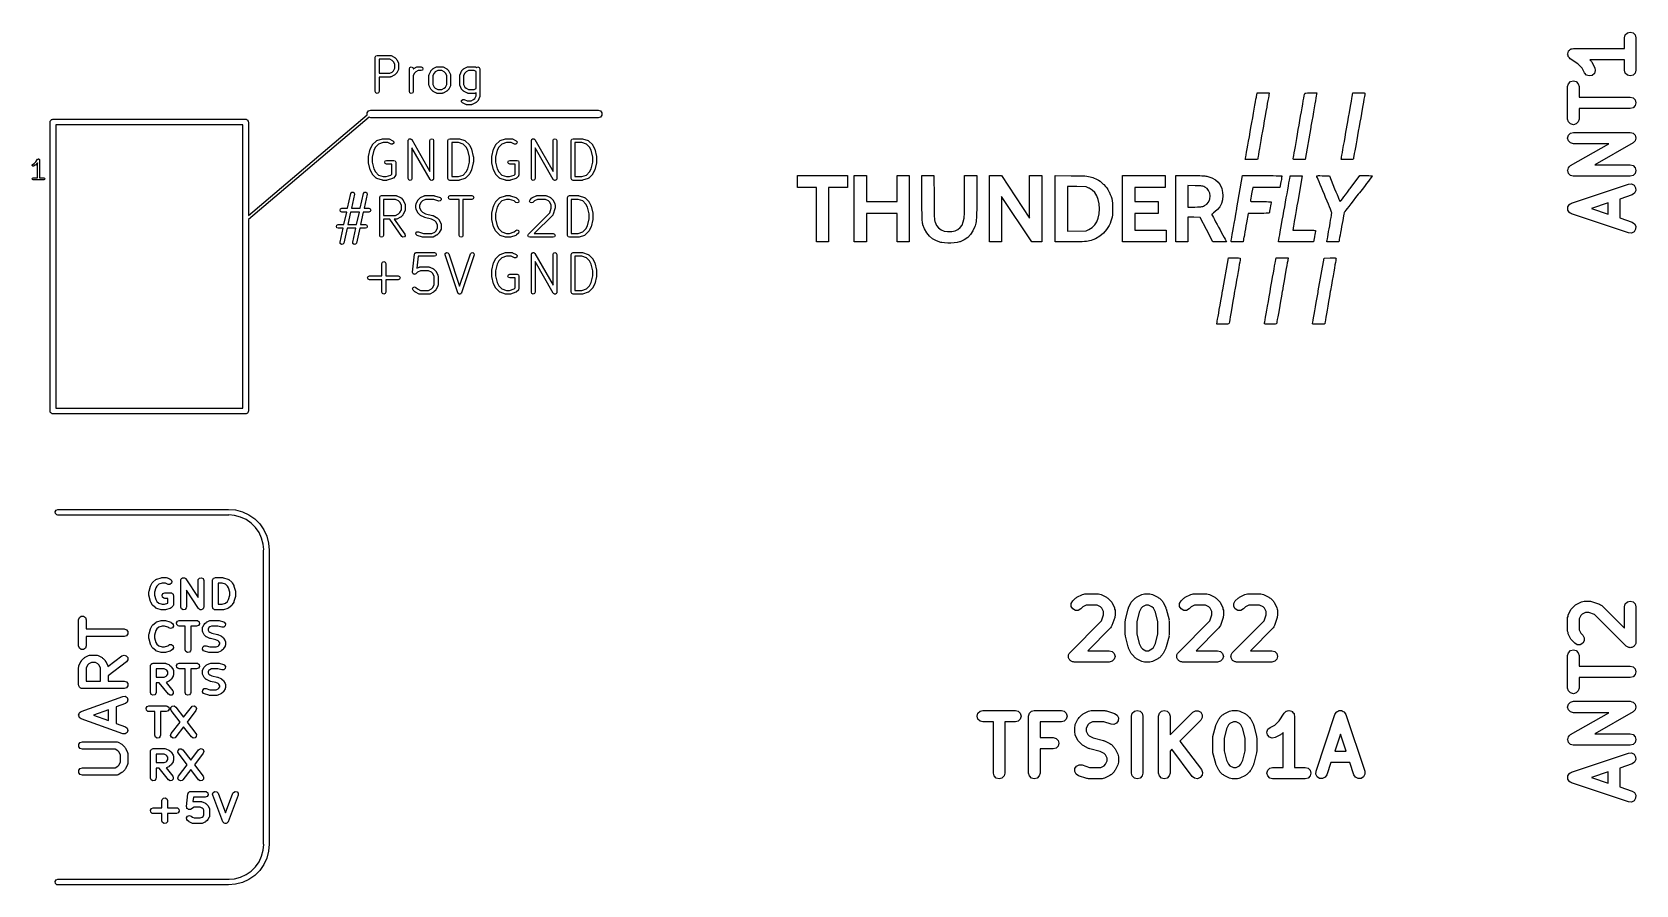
# Model space of a CAD drawing. Extents: x 4.94 to 6.61, y -4.03 to -3.14.
import ezdxf

# ---------------------------------------------------------------- set-up
doc = ezdxf.new("R2010")
doc.units = 0
doc.header["$MEASUREMENT"] = 0
doc.layers.add('BLACK', color=7, linetype='CONTINUOUS')

msp = doc.modelspace()

# ---------------------------------------------------------------- linework, layer by layer
at = {"layer": 'BLACK', "linetype": 'CONTINUOUS'}
for p, q in [((6.59711, -3.14931), (6.5979, -3.14636)), ((6.5979, -3.14636), (6.60006, -3.14419)), ((6.60006, -3.14419), (6.60301, -3.1434)), ((6.60301, -3.1434), (6.60597, -3.14419)), ((6.60597, -3.14419), (6.60813, -3.14636)), ((6.60813, -3.14636), (6.60892, -3.14931)), ((6.5385, -3.16453), (6.53885, -3.16323)), ((6.53885, -3.16323), (6.53898, -3.16309)), ((6.53898, -3.16309), (6.53905, -3.16291)), ((6.53905, -3.16291), (6.54006, -3.16202)), ((6.54006, -3.16202), (6.54101, -3.16107)), ((6.54101, -3.16107), (6.5412, -3.16102)), ((6.5412, -3.16102), (6.54134, -3.16089)), ((6.54134, -3.16089), (6.54266, -3.16062)), ((6.54266, -3.16062), (6.54396, -3.16028)), ((6.54396, -3.16028), (6.59711, -3.16028)), ((6.59711, -3.16028), (6.59711, -3.14931)), ((6.60892, -3.14931), (6.60892, -3.18305)), ((5.30006, -3.16957), (5.30063, -3.16818)), ((5.30006, -3.20501), (5.30006, -3.16957)), ((5.30063, -3.16818), (5.30202, -3.1676)), ((5.30202, -3.1676), (5.31552, -3.1676)), ((5.30399, -3.17154), (5.30399, -3.18616)), ((5.31506, -3.17154), (5.30399, -3.17154)), ((5.31773, -3.17288), (5.31506, -3.17154)), ((5.31552, -3.1676), (5.31595, -3.16778)), ((5.31595, -3.16778), (5.3164, -3.16781)), ((5.3164, -3.16781), (5.31978, -3.1695)), ((5.31897, -3.17411), (5.31773, -3.17288)), ((5.3203, -3.17679), (5.31897, -3.17411)), ((5.31978, -3.1695), (5.31999, -3.16974)), ((5.31999, -3.16974), (5.32029, -3.16987)), ((5.32029, -3.16987), (5.32198, -3.17156)), ((5.3203, -3.18092), (5.3203, -3.17679)), ((5.32198, -3.17156), (5.3221, -3.17185)), ((5.3221, -3.17185), (5.32235, -3.17207)), ((5.32235, -3.17207), (5.32403, -3.17544)), ((5.32403, -3.17544), (5.32407, -3.1759)), ((5.32407, -3.1759), (5.32424, -3.17632)), ((5.32424, -3.17632), (5.32424, -3.18138)), ((5.33549, -3.18138), (5.33607, -3.17999)), ((5.33607, -3.17999), (5.33746, -3.17942)), ((5.33746, -3.17942), (5.33885, -3.17999)), ((5.33885, -3.17999), (5.33943, -3.18138)), ((5.33995, -3.18131), (5.34333, -3.17962)), ((5.34333, -3.17962), (5.34378, -3.17959)), ((5.34378, -3.17959), (5.34421, -3.17942)), ((5.34421, -3.17942), (5.34758, -3.17942)), ((5.34758, -3.17942), (5.34897, -3.17999)), ((5.34897, -3.17999), (5.34955, -3.18138)), ((5.3602, -3.18131), (5.36357, -3.17962)), ((5.36357, -3.17962), (5.36403, -3.17959)), ((5.36403, -3.17959), (5.36445, -3.17942)), ((5.36445, -3.17942), (5.36952, -3.17942)), ((5.36952, -3.17942), (5.36994, -3.17959)), ((5.36994, -3.17959), (5.3704, -3.17962)), ((5.3704, -3.17962), (5.37377, -3.18131)), ((5.39226, -3.18131), (5.39563, -3.17962)), ((5.39563, -3.17962), (5.39609, -3.17959)), ((5.39609, -3.17959), (5.39651, -3.17942)), ((5.39651, -3.17942), (5.40326, -3.17942)), ((5.40326, -3.17942), (5.40369, -3.17959)), ((5.40369, -3.17959), (5.40414, -3.17962)), ((5.40414, -3.17962), (5.40518, -3.18014)), ((5.40518, -3.18014), (5.40524, -3.17999)), ((5.40524, -3.17999), (5.40664, -3.17942)), ((5.40664, -3.17942), (5.40803, -3.17999)), ((5.40803, -3.17999), (5.40861, -3.18138)), ((6.53805, -3.16618), (6.5381, -3.16599)), ((6.5384, -3.16748), (6.53805, -3.16618)), ((6.53807, -3.1658), (6.5385, -3.16453)), ((6.5381, -3.16599), (6.53807, -3.1658)), ((6.53867, -3.1688), (6.5384, -3.16748)), ((6.53879, -3.16895), (6.53867, -3.1688)), ((6.53885, -3.16913), (6.53879, -3.16895)), ((6.5398, -3.17008), (6.53885, -3.16913)), ((6.54068, -3.17109), (6.5398, -3.17008)), ((6.54863, -3.17639), (6.54068, -3.17109)), ((6.55317, -3.18093), (6.54863, -3.17639)), ((6.59711, -3.17209), (6.56103, -3.17209)), ((6.56103, -3.17209), (6.5622, -3.17325)), ((6.5622, -3.17325), (6.56267, -3.17408)), ((6.56267, -3.17408), (6.5633, -3.17479)), ((6.5633, -3.17479), (6.56611, -3.18041)), ((6.56611, -3.18041), (6.56673, -3.18341)), ((6.59711, -3.18305), (6.59711, -3.17209)), ((5.30399, -3.18616), (5.31506, -3.18616)), ((5.31552, -3.1901), (5.30399, -3.1901)), ((5.30399, -3.1901), (5.30399, -3.20501)), ((5.31506, -3.18616), (5.31773, -3.18483)), ((5.31595, -3.18993), (5.31552, -3.1901)), ((5.3164, -3.18989), (5.31595, -3.18993)), ((5.31978, -3.18821), (5.3164, -3.18989)), ((5.31773, -3.18483), (5.31897, -3.18359)), ((5.31897, -3.18359), (5.3203, -3.18092)), ((5.31999, -3.18796), (5.31978, -3.18821)), ((5.32029, -3.18784), (5.31999, -3.18796)), ((5.32198, -3.18615), (5.32029, -3.18784)), ((5.3221, -3.18585), (5.32198, -3.18615)), ((5.32235, -3.18564), (5.3221, -3.18585)), ((5.32403, -3.18226), (5.32235, -3.18564)), ((5.32407, -3.18181), (5.32403, -3.18226)), ((5.32424, -3.18138), (5.32407, -3.18181)), ((5.33549, -3.20501), (5.33549, -3.18138)), ((5.33943, -3.18138), (5.33943, -3.18169)), ((5.33943, -3.18169), (5.33944, -3.18168)), ((5.34076, -3.18592), (5.33943, -3.1886)), ((5.33943, -3.1886), (5.33943, -3.20501)), ((5.33944, -3.18168), (5.33974, -3.18155)), ((5.33974, -3.18155), (5.33995, -3.18131)), ((5.342, -3.18469), (5.34076, -3.18592)), ((5.34467, -3.18335), (5.342, -3.18469)), ((5.34758, -3.18335), (5.34467, -3.18335)), ((5.34897, -3.18278), (5.34758, -3.18335)), ((5.34955, -3.18138), (5.34897, -3.18278)), ((5.35574, -3.18813), (5.35591, -3.18771)), ((5.35574, -3.19826), (5.35574, -3.18813)), ((5.35591, -3.18771), (5.35594, -3.18725)), ((5.35594, -3.18725), (5.35763, -3.18388)), ((5.35763, -3.18388), (5.35788, -3.18367)), ((5.35788, -3.18367), (5.358, -3.18337)), ((5.358, -3.18337), (5.35969, -3.18168)), ((5.36101, -3.18592), (5.35967, -3.1886)), ((5.35967, -3.1886), (5.35967, -3.19779)), ((5.35969, -3.18168), (5.35999, -3.18155)), ((5.35999, -3.18155), (5.3602, -3.18131)), ((5.36225, -3.18469), (5.36101, -3.18592)), ((5.36492, -3.18335), (5.36225, -3.18469)), ((5.36905, -3.18335), (5.36492, -3.18335)), ((5.37172, -3.18469), (5.36905, -3.18335)), ((5.37296, -3.18592), (5.37172, -3.18469)), ((5.3743, -3.1886), (5.37296, -3.18592)), ((5.37377, -3.18131), (5.37398, -3.18155)), ((5.37398, -3.18155), (5.37428, -3.18168)), ((5.37428, -3.18168), (5.37597, -3.18337)), ((5.3743, -3.19779), (5.3743, -3.1886)), ((5.37597, -3.18337), (5.37609, -3.18367)), ((5.37609, -3.18367), (5.37634, -3.18388)), ((5.37634, -3.18388), (5.37803, -3.18725)), ((5.37803, -3.18725), (5.37806, -3.18771)), ((5.37806, -3.18771), (5.37823, -3.18813)), ((5.37823, -3.18813), (5.37823, -3.19826)), ((5.3878, -3.18813), (5.38797, -3.18771)), ((5.3878, -3.19826), (5.3878, -3.18813)), ((5.38797, -3.18771), (5.388, -3.18725)), ((5.388, -3.18725), (5.38969, -3.18388)), ((5.38969, -3.18388), (5.38994, -3.18367)), ((5.38994, -3.18367), (5.39006, -3.18337)), ((5.39006, -3.18337), (5.39175, -3.18168)), ((5.39307, -3.18592), (5.39173, -3.1886)), ((5.39173, -3.1886), (5.39173, -3.19779)), ((5.39175, -3.18168), (5.39205, -3.18155)), ((5.39205, -3.18155), (5.39226, -3.18131)), ((5.3943, -3.18469), (5.39307, -3.18592)), ((5.39698, -3.18335), (5.3943, -3.18469)), ((5.4028, -3.18335), (5.39698, -3.18335)), ((5.40467, -3.18429), (5.4028, -3.18335)), ((5.40467, -3.2021), (5.40467, -3.18429)), ((5.40861, -3.18138), (5.40861, -3.21007)), ((6.53805, -3.19993), (6.53885, -3.19697)), ((6.53885, -3.19697), (6.54101, -3.19481)), ((6.54101, -3.19481), (6.54396, -3.19402)), ((6.54396, -3.19402), (6.54691, -3.19481)), ((6.54691, -3.19481), (6.54907, -3.19697)), ((6.54907, -3.19697), (6.54986, -3.19993)), ((6.55555, -3.18569), (6.55317, -3.18093)), ((6.55758, -3.18798), (6.55555, -3.18569)), ((6.56048, -3.18895), (6.55758, -3.18798)), ((6.56347, -3.18834), (6.56048, -3.18895)), ((6.56576, -3.18631), (6.56347, -3.18834)), ((6.56673, -3.18341), (6.56576, -3.18631)), ((6.5979, -3.18601), (6.59711, -3.18305)), ((6.60006, -3.18817), (6.5979, -3.18601)), ((6.60301, -3.18896), (6.60006, -3.18817)), ((6.60597, -3.18817), (6.60301, -3.18896)), ((6.60813, -3.18601), (6.60597, -3.18817)), ((6.60892, -3.18305), (6.60813, -3.18601)), ((5.30063, -3.2064), (5.30006, -3.20501)), ((5.30202, -3.20697), (5.30063, -3.2064)), ((5.30342, -3.2064), (5.30202, -3.20697)), ((5.30399, -3.20501), (5.30342, -3.2064)), ((5.33607, -3.2064), (5.33549, -3.20501)), ((5.33746, -3.20697), (5.33607, -3.2064)), ((5.33885, -3.2064), (5.33746, -3.20697)), ((5.33943, -3.20501), (5.33885, -3.2064)), ((5.35591, -3.19868), (5.35574, -3.19826)), ((5.35594, -3.19914), (5.35591, -3.19868)), ((5.35763, -3.20251), (5.35594, -3.19914)), ((5.35788, -3.20272), (5.35763, -3.20251)), ((5.358, -3.20302), (5.35788, -3.20272)), ((5.35969, -3.20471), (5.358, -3.20302)), ((5.35967, -3.19779), (5.36101, -3.20046)), ((5.35999, -3.20483), (5.35969, -3.20471)), ((5.3602, -3.20508), (5.35999, -3.20483)), ((5.36357, -3.20677), (5.3602, -3.20508)), ((5.36101, -3.20046), (5.36225, -3.2017)), ((5.36225, -3.2017), (5.36492, -3.20304)), ((5.36403, -3.2068), (5.36357, -3.20677)), ((5.36445, -3.20697), (5.36403, -3.2068)), ((5.36952, -3.20697), (5.36445, -3.20697)), ((5.36492, -3.20304), (5.36905, -3.20304)), ((5.36905, -3.20304), (5.37172, -3.2017)), ((5.36994, -3.2068), (5.36952, -3.20697)), ((5.3704, -3.20677), (5.36994, -3.2068)), ((5.37377, -3.20508), (5.3704, -3.20677)), ((5.37172, -3.2017), (5.37296, -3.20046)), ((5.37296, -3.20046), (5.3743, -3.19779)), ((5.37398, -3.20483), (5.37377, -3.20508)), ((5.37428, -3.20471), (5.37398, -3.20483)), ((5.37597, -3.20302), (5.37428, -3.20471)), ((5.37609, -3.20272), (5.37597, -3.20302)), ((5.37634, -3.20251), (5.37609, -3.20272)), ((5.37803, -3.19914), (5.37634, -3.20251)), ((5.37806, -3.19868), (5.37803, -3.19914)), ((5.37823, -3.19826), (5.37806, -3.19868)), ((5.38797, -3.19868), (5.3878, -3.19826)), ((5.388, -3.19914), (5.38797, -3.19868)), ((5.38969, -3.20251), (5.388, -3.19914)), ((5.38994, -3.20272), (5.38969, -3.20251)), ((5.38969, -3.21425), (5.39083, -3.21326)), ((5.39006, -3.20302), (5.38994, -3.20272)), ((5.39175, -3.20471), (5.39006, -3.20302)), ((5.39083, -3.21326), (5.39233, -3.21337)), ((5.39173, -3.19779), (5.39307, -3.20046)), ((5.39205, -3.20483), (5.39175, -3.20471)), ((5.39226, -3.20508), (5.39205, -3.20483)), ((5.39563, -3.20677), (5.39226, -3.20508)), ((5.39233, -3.21337), (5.39529, -3.21485)), ((5.39307, -3.20046), (5.3943, -3.2017)), ((5.3943, -3.2017), (5.39698, -3.20304)), ((5.39609, -3.2068), (5.39563, -3.20677)), ((5.39651, -3.20697), (5.39609, -3.2068)), ((5.40326, -3.20697), (5.39651, -3.20697)), ((5.39698, -3.20304), (5.4028, -3.20304)), ((5.39942, -3.21485), (5.4021, -3.21351)), ((5.4021, -3.21351), (5.40333, -3.21228)), ((5.4028, -3.20304), (5.40467, -3.2021)), ((5.40369, -3.2068), (5.40326, -3.20697)), ((5.40333, -3.21228), (5.40467, -3.2096)), ((5.40414, -3.20677), (5.40369, -3.2068)), ((5.40467, -3.2065), (5.40414, -3.20677)), ((5.40467, -3.2096), (5.40467, -3.2065)), ((5.4084, -3.21095), (5.40671, -3.21432)), ((5.40843, -3.21049), (5.4084, -3.21095)), ((5.40861, -3.21007), (5.40843, -3.21049)), ((6.21392, -3.21594), (6.21443, -3.2131)), ((6.21443, -3.2131), (6.21482, -3.2109)), ((6.21482, -3.2109), (6.21508, -3.20943)), ((6.21508, -3.20943), (6.2152, -3.2088)), ((6.2152, -3.2088), (6.21566, -3.20651)), ((6.21566, -3.20651), (6.22825, -3.20651)), ((6.22729, -3.21153), (6.22681, -3.21427)), ((6.22767, -3.20944), (6.22729, -3.21153)), ((6.22791, -3.20807), (6.22767, -3.20944)), ((6.22802, -3.20749), (6.22791, -3.20807)), ((6.22825, -3.20651), (6.22802, -3.20749)), ((6.2636, -3.21489), (6.26412, -3.21202)), ((6.26412, -3.21202), (6.26454, -3.20972)), ((6.26454, -3.20972), (6.26484, -3.20809)), ((6.26484, -3.20809), (6.26501, -3.2072)), ((6.26501, -3.2072), (6.26505, -3.20705)), ((6.26505, -3.20705), (6.26539, -3.20682)), ((6.26539, -3.20682), (6.2663, -3.20666)), ((6.2663, -3.20666), (6.26786, -3.20656)), ((6.26786, -3.20656), (6.27016, -3.20651)), ((6.27016, -3.20651), (6.27141, -3.20651)), ((6.27141, -3.20651), (6.27757, -3.20651)), ((6.27668, -3.21184), (6.2762, -3.21462)), ((6.27705, -3.20972), (6.27668, -3.21184)), ((6.27729, -3.20832), (6.27705, -3.20972)), ((6.27739, -3.20771), (6.27729, -3.20832)), ((6.27757, -3.20651), (6.27739, -3.20771)), ((6.31352, -3.21515), (6.31402, -3.21231)), ((6.31402, -3.21231), (6.3144, -3.21012)), ((6.3144, -3.21012), (6.31466, -3.20864)), ((6.31466, -3.20864), (6.31479, -3.20794)), ((6.31479, -3.20793), (6.31504, -3.20651)), ((6.31479, -3.20794), (6.31479, -3.20793)), ((6.31504, -3.20651), (6.32131, -3.20651)), ((6.32131, -3.20651), (6.32354, -3.20652)), ((6.32354, -3.20652), (6.32541, -3.20655)), ((6.32541, -3.20655), (6.32679, -3.2066)), ((6.32652, -3.2129), (6.32598, -3.21601)), ((6.32696, -3.21034), (6.32652, -3.2129)), ((6.32679, -3.2066), (6.32751, -3.20666)), ((6.3273, -3.2084), (6.32696, -3.21034)), ((6.32751, -3.20716), (6.3273, -3.2084)), ((6.32751, -3.20666), (6.32758, -3.20669)), ((6.32758, -3.20669), (6.32751, -3.20716)), ((6.53805, -3.23367), (6.53805, -3.19993)), ((6.54986, -3.19993), (6.54986, -3.21089)), ((6.54986, -3.21089), (6.60301, -3.21089)), ((6.60301, -3.21089), (6.60597, -3.21169)), ((6.60597, -3.21169), (6.60813, -3.21385)), ((6.60813, -3.21385), (6.60892, -3.2168)), ((5.16825, -3.33377), (5.29153, -3.22945)), ((5.29153, -3.22713), (5.29296, -3.22516)), ((5.29153, -3.22945), (5.29153, -3.22713)), ((5.29296, -3.22516), (5.29528, -3.22441)), ((5.29528, -3.22441), (5.5315, -3.22441)), ((5.38958, -3.21575), (5.38969, -3.21425)), ((5.39057, -3.21689), (5.38958, -3.21575)), ((5.39395, -3.21858), (5.39057, -3.21689)), ((5.3944, -3.21861), (5.39395, -3.21858)), ((5.39483, -3.21879), (5.3944, -3.21861)), ((5.39989, -3.21879), (5.39483, -3.21879)), ((5.39529, -3.21485), (5.39942, -3.21485)), ((5.40031, -3.21861), (5.39989, -3.21879)), ((5.40077, -3.21858), (5.40031, -3.21861)), ((5.40414, -3.21689), (5.40077, -3.21858)), ((5.40435, -3.21665), (5.40414, -3.21689)), ((5.40465, -3.21652), (5.40435, -3.21665)), ((5.40634, -3.21483), (5.40465, -3.21652)), ((5.40647, -3.21453), (5.40634, -3.21483)), ((5.40671, -3.21432), (5.40647, -3.21453)), ((5.5315, -3.22441), (5.53381, -3.22516)), ((5.53381, -3.22516), (5.53524, -3.22713)), ((5.53524, -3.22956), (5.53381, -3.23153)), ((5.53524, -3.22713), (5.53524, -3.22956)), ((6.21104, -3.23231), (6.21186, -3.22761)), ((6.21186, -3.22761), (6.21263, -3.22327)), ((6.21263, -3.22327), (6.21332, -3.21936)), ((6.21332, -3.21936), (6.21392, -3.21594)), ((6.22397, -3.23038), (6.2231, -3.23535)), ((6.22479, -3.22572), (6.22397, -3.23038)), ((6.22554, -3.22143), (6.22479, -3.22572)), ((6.22622, -3.21759), (6.22554, -3.22143)), ((6.22681, -3.21427), (6.22622, -3.21759)), ((6.26081, -3.23061), (6.26159, -3.22621)), ((6.26159, -3.22621), (6.26232, -3.22207)), ((6.26232, -3.22207), (6.263, -3.21827)), ((6.263, -3.21827), (6.2636, -3.21489)), ((6.27418, -3.22619), (6.27336, -3.2309)), ((6.27494, -3.22186), (6.27418, -3.22619)), ((6.27561, -3.21798), (6.27494, -3.22186)), ((6.2762, -3.21462), (6.27561, -3.21798)), ((6.31065, -3.23155), (6.31148, -3.22684)), ((6.31148, -3.22684), (6.31224, -3.22248)), ((6.31224, -3.22248), (6.31292, -3.21856)), ((6.31292, -3.21856), (6.31352, -3.21515)), ((6.32392, -3.22777), (6.32313, -3.23225)), ((6.32466, -3.22352), (6.32392, -3.22777)), ((6.32535, -3.21957), (6.32466, -3.22352)), ((6.32598, -3.21601), (6.32535, -3.21957)), ((6.60301, -3.22271), (6.54986, -3.22271)), ((6.54986, -3.22271), (6.54986, -3.23367)), ((6.60597, -3.22191), (6.60301, -3.22271)), ((6.60813, -3.21975), (6.60597, -3.22191)), ((6.60892, -3.2168), (6.60813, -3.21975)), ((4.96235, -3.23675), (4.96241, -3.23636)), ((4.96235, -3.53675), (4.96235, -3.23675)), ((4.96239, -3.23624), (4.96246, -3.23612)), ((4.96241, -3.23636), (4.96239, -3.23624)), ((4.96246, -3.23612), (4.96252, -3.23574)), ((4.96252, -3.23574), (4.96302, -3.23515)), ((4.96302, -3.23515), (4.9634, -3.23449)), ((4.9634, -3.23449), (4.96365, -3.2344)), ((4.96365, -3.2344), (4.96382, -3.23419)), ((4.96382, -3.23419), (4.96458, -3.23406)), ((4.96458, -3.23406), (4.9653, -3.2338)), ((4.9653, -3.2338), (5.1653, -3.2338)), ((4.96825, -3.2397), (4.96825, -3.5338)), ((5.16235, -3.2397), (4.96825, -3.2397)), ((5.16235, -3.5338), (5.16235, -3.2397)), ((5.1653, -3.2338), (5.16568, -3.23386)), ((5.16568, -3.23386), (5.16581, -3.23384)), ((5.16581, -3.23384), (5.16593, -3.23391)), ((5.16593, -3.23391), (5.16631, -3.23397)), ((5.16631, -3.23397), (5.1669, -3.23447)), ((5.1669, -3.23447), (5.16756, -3.23485)), ((5.16756, -3.23485), (5.16765, -3.2351)), ((5.16765, -3.2351), (5.16786, -3.23527)), ((5.16786, -3.23527), (5.16799, -3.23603)), ((5.16799, -3.23603), (5.16825, -3.23675)), ((5.16825, -3.23675), (5.16825, -3.33377)), ((5.29368, -3.23176), (5.16834, -3.33782)), ((5.29528, -3.23228), (5.29368, -3.23176)), ((5.5315, -3.23228), (5.29528, -3.23228)), ((5.53381, -3.23153), (5.5315, -3.23228)), ((6.20759, -3.25201), (6.20845, -3.24708)), ((6.20845, -3.24708), (6.20926, -3.24246)), ((6.20926, -3.24246), (6.21017, -3.23728)), ((6.21017, -3.23728), (6.21104, -3.23231)), ((6.22121, -3.24616), (6.22033, -3.25117)), ((6.22212, -3.24093), (6.22121, -3.24616)), ((6.22219, -3.24056), (6.22212, -3.24093)), ((6.2231, -3.23535), (6.22219, -3.24056)), ((6.25754, -3.24922), (6.25835, -3.24458)), ((6.25835, -3.24458), (6.25918, -3.23987)), ((6.25918, -3.23987), (6.26, -3.23519)), ((6.26, -3.23519), (6.26081, -3.23061)), ((6.27135, -3.24235), (6.26549, -3.27579)), ((6.27155, -3.24119), (6.27135, -3.24235)), ((6.27248, -3.23592), (6.27155, -3.24119)), ((6.27336, -3.2309), (6.27248, -3.23592)), ((6.30788, -3.24742), (6.30879, -3.24222)), ((6.30879, -3.24222), (6.30886, -3.2418)), ((6.30886, -3.2418), (6.30978, -3.23657)), ((6.30978, -3.23657), (6.31065, -3.23155)), ((6.32067, -3.24623), (6.31986, -3.25081)), ((6.32149, -3.24156), (6.32067, -3.24623)), ((6.32232, -3.23687), (6.32149, -3.24156)), ((6.32313, -3.23225), (6.32232, -3.23687)), ((6.53885, -3.23663), (6.53805, -3.23367)), ((6.54101, -3.23879), (6.53885, -3.23663)), ((6.54396, -3.23958), (6.54101, -3.23879)), ((6.54691, -3.23879), (6.54396, -3.23958)), ((6.54907, -3.23663), (6.54691, -3.23879)), ((6.54986, -3.23367), (6.54907, -3.23663)), ((5.29501, -3.26449), (5.29689, -3.26074)), ((5.29689, -3.26074), (5.29713, -3.26053)), ((5.29713, -3.26053), (5.29726, -3.26023)), ((5.29726, -3.26023), (5.30101, -3.25648)), ((5.30027, -3.26279), (5.29863, -3.26606)), ((5.30346, -3.25959), (5.30027, -3.26279)), ((5.30101, -3.25648), (5.30143, -3.25631)), ((5.30143, -3.25631), (5.30178, -3.25601)), ((5.30178, -3.25601), (5.3074, -3.25413)), ((5.30834, -3.25797), (5.30346, -3.25959)), ((5.3074, -3.25413), (5.30772, -3.25415)), ((5.30772, -3.25415), (5.30802, -3.25403)), ((5.30802, -3.25403), (5.31365, -3.25403)), ((5.31318, -3.25797), (5.30834, -3.25797)), ((5.31652, -3.25963), (5.31318, -3.25797)), ((5.31365, -3.25403), (5.31407, -3.25421)), ((5.31407, -3.25421), (5.31453, -3.25424)), ((5.31453, -3.25424), (5.31828, -3.25611)), ((5.31802, -3.25974), (5.31652, -3.25963)), ((5.31916, -3.25875), (5.31802, -3.25974)), ((5.31828, -3.25611), (5.31927, -3.25725)), ((5.31927, -3.25725), (5.31916, -3.25875)), ((5.33418, -3.256), (5.33428, -3.25575)), ((5.33418, -3.29537), (5.33418, -3.256)), ((5.33425, -3.25548), (5.33456, -3.25508)), ((5.33428, -3.25575), (5.33425, -3.25548)), ((5.33456, -3.25508), (5.33475, -3.25461)), ((5.33475, -3.25461), (5.335, -3.2545)), ((5.335, -3.2545), (5.33517, -3.25429)), ((5.33517, -3.25429), (5.33567, -3.25423)), ((5.33567, -3.25423), (5.33615, -3.25403)), ((5.33615, -3.25403), (5.3364, -3.25413)), ((5.3364, -3.25413), (5.33666, -3.2541)), ((5.33666, -3.2541), (5.33707, -3.25441)), ((5.33707, -3.25441), (5.33754, -3.25461)), ((5.33754, -3.25461), (5.33764, -3.25486)), ((5.33764, -3.25486), (5.33785, -3.25502)), ((5.33785, -3.25502), (5.35667, -3.28796)), ((5.35693, -3.29635), (5.33811, -3.26341)), ((5.33811, -3.26341), (5.33811, -3.29537)), ((5.35667, -3.256), (5.35725, -3.25461)), ((5.35667, -3.28796), (5.35667, -3.256)), ((5.35725, -3.25461), (5.35864, -3.25403)), ((5.35864, -3.25403), (5.36003, -3.25461)), ((5.36003, -3.25461), (5.36061, -3.256)), ((5.36061, -3.256), (5.36061, -3.29537)), ((5.37542, -3.256), (5.376, -3.25461)), ((5.37542, -3.29537), (5.37542, -3.256)), ((5.376, -3.25461), (5.37739, -3.25403)), ((5.37739, -3.25403), (5.38676, -3.25403)), ((5.37936, -3.25797), (5.37936, -3.2934)), ((5.38644, -3.25797), (5.37936, -3.25797)), ((5.39133, -3.25959), (5.38644, -3.25797)), ((5.38676, -3.25403), (5.38706, -3.25415)), ((5.38706, -3.25415), (5.38739, -3.25413)), ((5.38739, -3.25413), (5.39301, -3.25601)), ((5.39452, -3.26279), (5.39133, -3.25959)), ((5.39301, -3.25601), (5.39336, -3.25631)), ((5.39336, -3.25631), (5.39378, -3.25648)), ((5.39378, -3.25648), (5.39753, -3.26023)), ((5.39616, -3.26606), (5.39452, -3.26279)), ((5.39753, -3.26023), (5.39765, -3.26053)), ((5.39765, -3.26053), (5.3979, -3.26074)), ((5.3979, -3.26074), (5.39977, -3.26449)), ((5.42297, -3.26449), (5.42484, -3.26074)), ((5.42484, -3.26074), (5.42509, -3.26053)), ((5.42509, -3.26053), (5.42521, -3.26023)), ((5.42521, -3.26023), (5.42896, -3.25648)), ((5.42822, -3.26279), (5.42659, -3.26606)), ((5.43142, -3.25959), (5.42822, -3.26279)), ((5.42896, -3.25648), (5.42938, -3.25631)), ((5.42938, -3.25631), (5.42973, -3.25601)), ((5.42973, -3.25601), (5.43535, -3.25413)), ((5.4363, -3.25797), (5.43142, -3.25959)), ((5.43535, -3.25413), (5.43568, -3.25415)), ((5.43568, -3.25415), (5.43598, -3.25403)), ((5.43598, -3.25403), (5.4416, -3.25403)), ((5.44114, -3.25797), (5.4363, -3.25797)), ((5.44447, -3.25963), (5.44114, -3.25797)), ((5.4416, -3.25403), (5.44202, -3.25421)), ((5.44202, -3.25421), (5.44248, -3.25424)), ((5.44248, -3.25424), (5.44623, -3.25611)), ((5.44597, -3.25974), (5.44447, -3.25963)), ((5.44711, -3.25875), (5.44597, -3.25974)), ((5.44623, -3.25611), (5.44722, -3.25725)), ((5.44722, -3.25725), (5.44711, -3.25875)), ((5.46213, -3.256), (5.46223, -3.25575)), ((5.46213, -3.29537), (5.46213, -3.256)), ((5.4622, -3.25548), (5.46251, -3.25508)), ((5.46223, -3.25575), (5.4622, -3.25548)), ((5.46251, -3.25508), (5.46271, -3.25461)), ((5.46271, -3.25461), (5.46296, -3.2545)), ((5.46296, -3.2545), (5.46312, -3.25429)), ((5.46312, -3.25429), (5.46363, -3.25423)), ((5.46363, -3.25423), (5.4641, -3.25403)), ((5.4641, -3.25403), (5.46435, -3.25413)), ((5.46435, -3.25413), (5.46462, -3.2541)), ((5.46462, -3.2541), (5.46502, -3.25441)), ((5.46502, -3.25441), (5.46549, -3.25461)), ((5.46549, -3.25461), (5.46559, -3.25486)), ((5.46559, -3.25486), (5.46581, -3.25502)), ((5.46581, -3.25502), (5.48463, -3.28796)), ((5.48489, -3.29635), (5.46607, -3.26341)), ((5.46607, -3.26341), (5.46607, -3.29537)), ((5.48463, -3.256), (5.4852, -3.25461)), ((5.48463, -3.28796), (5.48463, -3.256)), ((5.4852, -3.25461), (5.4866, -3.25403)), ((5.4866, -3.25403), (5.48799, -3.25461)), ((5.48799, -3.25461), (5.48856, -3.256)), ((5.48856, -3.256), (5.48856, -3.29537)), ((5.50337, -3.256), (5.50395, -3.25461)), ((5.50337, -3.29537), (5.50337, -3.256)), ((5.50395, -3.25461), (5.50534, -3.25403)), ((5.50534, -3.25403), (5.51472, -3.25403)), ((5.50731, -3.25797), (5.50731, -3.2934)), ((5.5144, -3.25797), (5.50731, -3.25797)), ((5.51928, -3.25959), (5.5144, -3.25797)), ((5.51472, -3.25403), (5.51502, -3.25415)), ((5.51502, -3.25415), (5.51534, -3.25413)), ((5.51534, -3.25413), (5.52096, -3.25601)), ((5.52247, -3.26279), (5.51928, -3.25959)), ((5.52096, -3.25601), (5.52131, -3.25631)), ((5.52131, -3.25631), (5.52173, -3.25648)), ((5.52173, -3.25648), (5.52548, -3.26023)), ((5.52411, -3.26606), (5.52247, -3.26279)), ((5.52548, -3.26023), (5.52561, -3.26053)), ((5.52561, -3.26053), (5.52585, -3.26074)), ((5.52585, -3.26074), (5.52773, -3.26449)), ((6.20535, -3.26472), (6.20603, -3.2609)), ((6.20603, -3.2609), (6.20678, -3.25664)), ((6.20678, -3.25664), (6.20759, -3.25201)), ((6.21875, -3.2602), (6.21807, -3.2641)), ((6.21951, -3.25587), (6.21875, -3.2602)), ((6.22033, -3.25117), (6.21951, -3.25587)), ((6.25469, -3.26562), (6.25531, -3.26201)), ((6.25531, -3.26201), (6.256, -3.25802)), ((6.256, -3.25802), (6.25675, -3.25373)), ((6.25675, -3.25373), (6.25754, -3.24922)), ((6.30477, -3.26509), (6.30545, -3.26128)), ((6.30545, -3.26128), (6.30619, -3.25702)), ((6.30619, -3.25702), (6.30701, -3.25238)), ((6.30701, -3.25238), (6.30788, -3.24742)), ((6.31767, -3.2632), (6.31707, -3.26662)), ((6.31835, -3.25938), (6.31767, -3.2632)), ((6.31909, -3.25522), (6.31835, -3.25938)), ((6.31986, -3.25081), (6.31909, -3.25522)), ((6.53805, -3.25336), (6.53885, -3.2504)), ((6.53885, -3.25631), (6.53805, -3.25336)), ((6.53885, -3.2504), (6.54101, -3.24824)), ((6.54101, -3.25847), (6.53885, -3.25631)), ((6.54101, -3.24824), (6.54396, -3.24745)), ((6.54396, -3.25926), (6.54101, -3.25847)), ((6.54103, -3.28198), (6.58078, -3.25926)), ((6.54396, -3.24745), (6.60301, -3.24745)), ((6.58078, -3.25926), (6.54396, -3.25926)), ((6.60594, -3.25849), (6.5662, -3.2812)), ((6.60301, -3.24745), (6.60303, -3.24746)), ((6.60303, -3.24746), (6.60304, -3.24745)), ((6.60304, -3.24745), (6.60451, -3.24785)), ((6.60451, -3.24785), (6.60597, -3.24824)), ((6.60595, -3.25848), (6.60594, -3.25849)), ((6.60597, -3.25847), (6.60595, -3.25848)), ((6.60597, -3.24824), (6.60598, -3.24825)), ((6.60704, -3.2574), (6.60597, -3.25847)), ((6.60598, -3.24825), (6.60599, -3.24826)), ((6.60599, -3.24826), (6.60706, -3.24934)), ((6.60812, -3.25633), (6.60704, -3.2574)), ((6.60706, -3.24934), (6.60813, -3.2504)), ((6.60813, -3.25631), (6.60812, -3.25632)), ((6.60812, -3.25632), (6.60812, -3.25633)), ((6.60813, -3.2504), (6.60813, -3.25042)), ((6.60813, -3.25042), (6.60814, -3.25043)), ((6.60852, -3.25485), (6.60813, -3.25631)), ((6.60814, -3.25043), (6.60853, -3.2519)), ((6.60892, -3.25338), (6.60852, -3.25485)), ((6.60853, -3.2519), (6.60892, -3.25336)), ((6.60892, -3.25336), (6.60892, -3.25337)), ((6.60892, -3.25337), (6.60892, -3.25338)), ((4.94423, -3.28071), (4.94597, -3.27985)), ((4.94597, -3.27985), (4.94766, -3.27815)), ((4.94912, -3.27948), (4.94725, -3.28135)), ((4.94766, -3.27815), (4.94948, -3.27542)), ((4.94916, -3.27938), (4.94912, -3.27948)), ((4.94924, -3.27933), (4.94916, -3.27938)), ((4.94931, -3.27922), (4.94924, -3.27933)), ((4.94931, -3.29467), (4.94931, -3.27922)), ((4.94948, -3.27542), (4.94956, -3.27537)), ((4.94956, -3.27537), (4.9496, -3.27527)), ((4.9496, -3.27527), (4.94987, -3.27516)), ((4.94987, -3.27516), (4.95011, -3.275)), ((4.95011, -3.275), (4.95021, -3.27502)), ((4.95021, -3.27502), (4.9503, -3.27498)), ((4.9503, -3.27498), (4.95056, -3.27509)), ((4.95056, -3.27509), (4.95085, -3.27515)), ((4.95085, -3.27515), (4.9509, -3.27523)), ((4.9509, -3.27523), (4.951, -3.27527)), ((4.951, -3.27527), (4.9511, -3.27554)), ((4.9511, -3.27554), (4.95126, -3.27578)), ((4.95126, -3.27578), (4.95124, -3.27587)), ((4.95124, -3.27587), (4.95128, -3.27597)), ((4.95128, -3.27597), (4.95128, -3.29467)), ((5.29293, -3.27287), (5.29303, -3.27264)), ((5.29293, -3.2785), (5.29293, -3.27287)), ((5.29303, -3.27873), (5.29293, -3.2785)), ((5.29299, -3.27239), (5.29487, -3.2649)), ((5.29303, -3.27264), (5.29299, -3.27239)), ((5.29299, -3.27897), (5.29303, -3.27873)), ((5.29487, -3.28647), (5.29299, -3.27897)), ((5.29487, -3.2649), (5.295, -3.26472)), ((5.295, -3.26472), (5.29501, -3.26449)), ((5.29863, -3.26606), (5.29687, -3.27311)), ((5.29687, -3.27311), (5.29687, -3.27825)), ((5.29687, -3.27825), (5.29863, -3.28531)), ((5.3098, -3.2785), (5.31038, -3.2771)), ((5.31038, -3.27989), (5.3098, -3.2785)), ((5.31038, -3.2771), (5.31177, -3.27653)), ((5.31177, -3.28046), (5.31038, -3.27989)), ((5.31177, -3.27653), (5.31927, -3.27653)), ((5.3173, -3.28046), (5.31177, -3.28046)), ((5.3173, -3.2908), (5.3173, -3.28046)), ((5.31927, -3.27653), (5.32066, -3.2771)), ((5.32066, -3.2771), (5.32124, -3.2785)), ((5.32124, -3.2785), (5.32124, -3.29162)), ((5.39792, -3.27311), (5.39616, -3.26606)), ((5.39616, -3.28531), (5.39792, -3.27825)), ((5.39792, -3.27825), (5.39792, -3.27311)), ((5.39977, -3.26449), (5.39979, -3.26472)), ((5.39979, -3.26472), (5.39992, -3.2649)), ((5.39992, -3.2649), (5.4018, -3.27239)), ((5.4018, -3.27897), (5.39992, -3.28647)), ((5.4018, -3.27239), (5.40176, -3.27264)), ((5.40176, -3.27264), (5.40186, -3.27287)), ((5.40186, -3.2785), (5.40176, -3.27873)), ((5.40176, -3.27873), (5.4018, -3.27897)), ((5.40186, -3.27287), (5.40186, -3.2785)), ((5.42088, -3.27287), (5.42098, -3.27264)), ((5.42088, -3.2785), (5.42088, -3.27287)), ((5.42098, -3.27873), (5.42088, -3.2785)), ((5.42094, -3.27239), (5.42282, -3.2649)), ((5.42098, -3.27264), (5.42094, -3.27239)), ((5.42094, -3.27897), (5.42098, -3.27873)), ((5.42282, -3.28647), (5.42094, -3.27897)), ((5.42282, -3.2649), (5.42295, -3.26472)), ((5.42295, -3.26472), (5.42297, -3.26449)), ((5.42659, -3.26606), (5.42482, -3.27311)), ((5.42482, -3.27311), (5.42482, -3.27825)), ((5.42482, -3.27825), (5.42659, -3.28531)), ((5.43776, -3.2785), (5.43833, -3.2771)), ((5.43833, -3.27989), (5.43776, -3.2785)), ((5.43833, -3.2771), (5.43973, -3.27653)), ((5.43973, -3.28046), (5.43833, -3.27989)), ((5.43973, -3.27653), (5.44723, -3.27653)), ((5.44526, -3.28046), (5.43973, -3.28046)), ((5.44526, -3.2908), (5.44526, -3.28046)), ((5.44723, -3.27653), (5.44862, -3.2771)), ((5.44862, -3.2771), (5.44919, -3.2785)), ((5.44919, -3.2785), (5.44919, -3.29162)), ((5.52587, -3.27311), (5.52411, -3.26606)), ((5.52411, -3.28531), (5.52587, -3.27825)), ((5.52587, -3.27825), (5.52587, -3.27311)), ((5.52773, -3.26449), (5.52774, -3.26472)), ((5.52774, -3.26472), (5.52788, -3.2649)), ((5.52788, -3.2649), (5.52975, -3.27239)), ((5.52975, -3.27897), (5.52788, -3.28647)), ((5.52975, -3.27239), (5.52971, -3.27264)), ((5.52971, -3.27264), (5.52981, -3.27287)), ((5.52981, -3.2785), (5.52971, -3.27873)), ((5.52971, -3.27873), (5.52975, -3.27897)), ((5.52981, -3.27287), (5.52981, -3.2785)), ((6.2033, -3.27579), (6.20354, -3.27481)), ((6.21597, -3.27579), (6.2033, -3.27579)), ((6.20354, -3.27481), (6.20365, -3.27423)), ((6.20365, -3.27423), (6.2039, -3.27286)), ((6.2039, -3.27286), (6.20428, -3.27077)), ((6.20428, -3.27077), (6.20476, -3.26804)), ((6.20476, -3.26804), (6.20535, -3.26472)), ((6.21621, -3.27459), (6.21597, -3.27579)), ((6.21633, -3.27391), (6.21621, -3.27458)), ((6.21621, -3.27458), (6.21621, -3.27459)), ((6.21659, -3.27246), (6.21633, -3.27391)), ((6.21697, -3.2703), (6.21659, -3.27246)), ((6.21747, -3.26749), (6.21697, -3.2703)), ((6.21807, -3.2641), (6.21747, -3.26749)), ((6.25307, -3.27521), (6.25315, -3.27469)), ((6.25323, -3.27544), (6.25307, -3.27521)), ((6.25315, -3.27469), (6.25336, -3.27339)), ((6.25382, -3.27561), (6.25323, -3.27544)), ((6.25336, -3.27339), (6.2537, -3.27139)), ((6.2537, -3.27139), (6.25414, -3.26878)), ((6.25495, -3.27572), (6.25382, -3.27561)), ((6.25414, -3.26878), (6.25469, -3.26562)), ((6.25673, -3.27577), (6.25495, -3.27572)), ((6.25928, -3.27579), (6.25673, -3.27577)), ((6.26549, -3.27579), (6.25928, -3.27579)), ((6.303, -3.27533), (6.30301, -3.27503)), ((6.30324, -3.27554), (6.303, -3.27533)), ((6.30301, -3.27503), (6.30311, -3.27449)), ((6.30301, -3.27503), (6.30301, -3.27503)), ((6.30311, -3.27449), (6.30335, -3.27315)), ((6.30384, -3.27567), (6.30324, -3.27554)), ((6.30335, -3.27315), (6.30371, -3.2711)), ((6.30371, -3.2711), (6.30419, -3.26839)), ((6.30493, -3.27575), (6.30384, -3.27567)), ((6.30419, -3.26839), (6.30477, -3.26509)), ((6.30664, -3.27578), (6.30493, -3.27575)), ((6.3091, -3.27579), (6.30664, -3.27578)), ((6.31026, -3.27579), (6.3091, -3.27579)), ((6.31237, -3.27578), (6.31026, -3.27579)), ((6.31382, -3.27573), (6.31237, -3.27578)), ((6.31472, -3.27563), (6.31382, -3.27573)), ((6.31523, -3.27546), (6.31472, -3.27563)), ((6.31548, -3.27519), (6.31523, -3.27546)), ((6.3156, -3.27481), (6.31548, -3.27519)), ((6.31564, -3.27461), (6.3156, -3.27481)), ((6.31582, -3.27362), (6.31564, -3.27461)), ((6.31613, -3.27191), (6.31582, -3.27362)), ((6.31655, -3.26955), (6.31613, -3.27191)), ((6.31707, -3.26662), (6.31655, -3.26955)), ((4.94369, -3.29565), (4.94398, -3.29496)), ((4.94398, -3.29635), (4.94369, -3.29565)), ((4.94374, -3.28128), (4.94423, -3.28071)), ((4.94379, -3.28203), (4.94374, -3.28128)), ((4.94436, -3.28253), (4.94379, -3.28203)), ((4.94398, -3.29496), (4.94467, -3.29467)), ((4.94467, -3.29664), (4.94398, -3.29635)), ((4.94512, -3.28247), (4.94436, -3.28253)), ((4.94467, -3.29467), (4.94931, -3.29467)), ((4.95592, -3.29664), (4.94467, -3.29664)), ((4.94699, -3.28154), (4.94512, -3.28247)), ((4.9471, -3.28141), (4.94699, -3.28154)), ((4.94725, -3.28135), (4.9471, -3.28141)), ((4.95128, -3.29467), (4.95592, -3.29467)), ((4.95592, -3.29467), (4.95662, -3.29496)), ((4.95662, -3.29635), (4.95592, -3.29664)), ((4.95662, -3.29496), (4.95691, -3.29565)), ((4.95691, -3.29565), (4.95662, -3.29635)), ((5.295, -3.28665), (5.29487, -3.28647)), ((5.29501, -3.28688), (5.295, -3.28665)), ((5.29689, -3.29063), (5.29501, -3.28688)), ((5.29713, -3.29084), (5.29689, -3.29063)), ((5.29726, -3.29114), (5.29713, -3.29084)), ((5.30101, -3.29489), (5.29726, -3.29114)), ((5.29863, -3.28531), (5.30027, -3.28858)), ((5.30027, -3.28858), (5.30346, -3.29177)), ((5.30143, -3.29506), (5.30101, -3.29489)), ((5.30178, -3.29536), (5.30143, -3.29506)), ((5.3074, -3.29724), (5.30178, -3.29536)), ((5.30346, -3.29177), (5.30834, -3.2934)), ((5.30834, -3.2934), (5.31145, -3.2934)), ((5.31145, -3.2934), (5.31633, -3.29177)), ((5.31802, -3.29536), (5.3124, -3.29724)), ((5.31633, -3.29177), (5.3173, -3.2908)), ((5.31837, -3.29506), (5.31802, -3.29536)), ((5.31879, -3.29489), (5.31837, -3.29506)), ((5.32066, -3.29301), (5.31879, -3.29489)), ((5.32083, -3.2926), (5.32066, -3.29301)), ((5.32124, -3.29162), (5.32083, -3.2926)), ((5.33475, -3.29676), (5.33418, -3.29537)), ((5.33615, -3.29734), (5.33475, -3.29676)), ((5.33754, -3.29676), (5.33615, -3.29734)), ((5.33811, -3.29537), (5.33754, -3.29676)), ((5.35715, -3.29651), (5.35693, -3.29635)), ((5.35725, -3.29676), (5.35715, -3.29651)), ((5.35772, -3.29696), (5.35725, -3.29676)), ((5.35812, -3.29727), (5.35772, -3.29696)), ((5.35911, -3.29714), (5.35864, -3.29734)), ((5.35962, -3.29708), (5.35911, -3.29714)), ((5.35978, -3.29686), (5.35962, -3.29708)), ((5.36003, -3.29676), (5.35978, -3.29686)), ((5.36023, -3.29629), (5.36003, -3.29676)), ((5.36054, -3.29589), (5.36023, -3.29629)), ((5.36061, -3.29537), (5.36051, -3.29562)), ((5.36051, -3.29562), (5.36054, -3.29589)), ((5.376, -3.29676), (5.37542, -3.29537)), ((5.37739, -3.29734), (5.376, -3.29676)), ((5.37936, -3.2934), (5.38644, -3.2934)), ((5.38644, -3.2934), (5.39133, -3.29177)), ((5.39301, -3.29536), (5.38739, -3.29724)), ((5.39133, -3.29177), (5.39452, -3.28858)), ((5.39336, -3.29506), (5.39301, -3.29536)), ((5.39378, -3.29489), (5.39336, -3.29506)), ((5.39753, -3.29114), (5.39378, -3.29489)), ((5.39452, -3.28858), (5.39616, -3.28531)), ((5.39765, -3.29084), (5.39753, -3.29114)), ((5.3979, -3.29063), (5.39765, -3.29084)), ((5.39977, -3.28688), (5.3979, -3.29063)), ((5.39979, -3.28665), (5.39977, -3.28688)), ((5.39992, -3.28647), (5.39979, -3.28665)), ((5.42295, -3.28665), (5.42282, -3.28647)), ((5.42297, -3.28688), (5.42295, -3.28665)), ((5.42484, -3.29063), (5.42297, -3.28688)), ((5.42509, -3.29084), (5.42484, -3.29063)), ((5.42521, -3.29114), (5.42509, -3.29084)), ((5.42896, -3.29489), (5.42521, -3.29114)), ((5.42659, -3.28531), (5.42822, -3.28858)), ((5.42822, -3.28858), (5.43142, -3.29177)), ((5.42938, -3.29506), (5.42896, -3.29489)), ((5.42973, -3.29536), (5.42938, -3.29506)), ((5.43535, -3.29724), (5.42973, -3.29536)), ((5.43142, -3.29177), (5.4363, -3.2934)), ((5.4363, -3.2934), (5.43941, -3.2934)), ((5.43941, -3.2934), (5.44429, -3.29177)), ((5.44597, -3.29536), (5.44035, -3.29724)), ((5.44429, -3.29177), (5.44526, -3.2908)), ((5.44632, -3.29506), (5.44597, -3.29536)), ((5.44674, -3.29489), (5.44632, -3.29506)), ((5.44862, -3.29301), (5.44674, -3.29489)), ((5.44879, -3.2926), (5.44862, -3.29301)), ((5.44919, -3.29162), (5.44879, -3.2926)), ((5.46271, -3.29676), (5.46213, -3.29537)), ((5.4641, -3.29734), (5.46271, -3.29676)), ((5.46549, -3.29676), (5.4641, -3.29734)), ((5.46607, -3.29537), (5.46549, -3.29676)), ((5.4851, -3.29651), (5.48489, -3.29635)), ((5.4852, -3.29676), (5.4851, -3.29651)), ((5.48567, -3.29696), (5.4852, -3.29676)), ((5.48608, -3.29727), (5.48567, -3.29696)), ((5.48707, -3.29714), (5.4866, -3.29734)), ((5.48757, -3.29708), (5.48707, -3.29714)), ((5.48774, -3.29686), (5.48757, -3.29708)), ((5.48799, -3.29676), (5.48774, -3.29686)), ((5.48818, -3.29629), (5.48799, -3.29676)), ((5.48849, -3.29589), (5.48818, -3.29629)), ((5.48856, -3.29537), (5.48846, -3.29562)), ((5.48846, -3.29562), (5.48849, -3.29589)), ((5.50395, -3.29676), (5.50337, -3.29537)), ((5.50534, -3.29734), (5.50395, -3.29676)), ((5.50731, -3.2934), (5.5144, -3.2934)), ((5.5144, -3.2934), (5.51928, -3.29177)), ((5.52096, -3.29536), (5.51534, -3.29724)), ((5.51928, -3.29177), (5.52247, -3.28858)), ((5.52131, -3.29506), (5.52096, -3.29536)), ((5.52173, -3.29489), (5.52131, -3.29506)), ((5.52548, -3.29114), (5.52173, -3.29489)), ((5.52247, -3.28858), (5.52411, -3.28531)), ((5.52561, -3.29084), (5.52548, -3.29114)), ((5.52585, -3.29063), (5.52561, -3.29084)), ((5.52773, -3.28688), (5.52585, -3.29063)), ((5.52774, -3.28665), (5.52773, -3.28688)), ((5.52788, -3.28647), (5.52774, -3.28665)), ((5.73848, -3.30455), (5.73848, -3.29235)), ((5.73848, -3.29235), (5.79033, -3.29235)), ((5.79033, -3.29235), (5.79033, -3.30455)), ((5.7973, -3.36119), (5.7973, -3.29235)), ((5.7973, -3.29235), (5.80994, -3.29235)), ((5.80994, -3.29235), (5.80994, -3.31936)), ((5.84174, -3.31936), (5.84174, -3.29235)), ((5.84174, -3.29235), (5.85438, -3.29235)), ((5.85438, -3.29235), (5.85438, -3.36119)), ((5.86756, -3.31621), (5.8674, -3.29235)), ((5.8674, -3.29235), (5.88004, -3.29235)), ((5.88004, -3.29235), (5.88018, -3.31512)), ((5.9119, -3.31258), (5.9119, -3.29235)), ((5.9119, -3.29235), (5.92453, -3.29235)), ((5.92453, -3.29235), (5.92453, -3.31367)), ((5.9376, -3.36119), (5.9376, -3.29235)), ((5.9376, -3.29235), (5.95015, -3.29235)), ((5.95015, -3.29235), (5.96479, -3.31446)), ((5.97943, -3.31446), (5.97943, -3.29235)), ((5.97943, -3.29235), (5.99207, -3.29235)), ((5.99207, -3.29235), (5.99207, -3.36119)), ((6.00601, -3.36119), (6.00601, -3.29228)), ((6.00601, -3.29228), (6.02268, -3.29246)), ((6.02268, -3.29246), (6.02722, -3.29252)), ((6.02722, -3.29252), (6.031, -3.29257)), ((6.031, -3.29257), (6.03412, -3.29265)), ((6.03412, -3.29265), (6.03669, -3.29276)), ((6.03669, -3.29276), (6.0388, -3.29293)), ((6.0388, -3.29293), (6.04058, -3.29316)), ((6.04058, -3.29316), (6.04212, -3.29347)), ((6.04212, -3.29347), (6.04352, -3.29387)), ((6.04352, -3.29387), (6.0449, -3.29439)), ((6.0449, -3.29439), (6.04637, -3.29503)), ((6.04637, -3.29503), (6.04802, -3.29581)), ((6.04802, -3.29581), (6.04869, -3.29613)), ((6.04869, -3.29613), (6.0508, -3.29722)), ((6.07573, -3.36119), (6.07573, -3.29235)), ((6.07573, -3.29235), (6.12017, -3.29235)), ((6.12017, -3.29235), (6.12017, -3.30455)), ((6.13107, -3.36119), (6.13107, -3.29235)), ((6.13107, -3.29235), (6.14603, -3.29235)), ((6.14603, -3.29235), (6.15012, -3.29235)), ((6.15012, -3.29235), (6.15344, -3.29237)), ((6.15344, -3.29237), (6.15611, -3.2924)), ((6.15611, -3.2924), (6.15823, -3.29245)), ((6.15823, -3.29245), (6.15991, -3.29253)), ((6.15991, -3.29253), (6.16126, -3.29264)), ((6.16126, -3.29264), (6.16239, -3.29279)), ((6.16239, -3.29279), (6.1634, -3.29298)), ((6.1634, -3.29298), (6.1644, -3.29322)), ((6.1644, -3.29322), (6.16444, -3.29323)), ((6.16444, -3.29323), (6.16871, -3.29466)), ((6.16871, -3.29466), (6.17228, -3.29661)), ((6.17228, -3.29661), (6.17516, -3.29909)), ((6.19471, -3.32579), (6.20057, -3.29235)), ((6.20057, -3.29235), (6.22094, -3.29235)), ((6.22094, -3.29235), (6.22506, -3.29236)), ((6.22506, -3.29236), (6.2289, -3.29238)), ((6.2289, -3.29238), (6.23238, -3.29241)), ((6.23238, -3.29241), (6.2354, -3.29245)), ((6.2354, -3.29245), (6.2379, -3.2925)), ((6.2379, -3.2925), (6.23977, -3.29255)), ((6.23977, -3.29255), (6.24094, -3.29261)), ((6.24078, -3.29616), (6.24043, -3.29825)), ((6.24106, -3.29442), (6.24078, -3.29616)), ((6.24094, -3.29261), (6.24132, -3.29268)), ((6.24125, -3.2932), (6.24106, -3.29442)), ((6.24132, -3.29268), (6.24125, -3.2932)), ((6.24921, -3.29721), (6.24962, -3.295)), ((6.24962, -3.295), (6.24991, -3.29346)), ((6.24991, -3.29346), (6.25007, -3.29266)), ((6.25007, -3.29266), (6.2501, -3.29257)), ((6.2501, -3.29257), (6.2506, -3.29249)), ((6.2506, -3.29249), (6.2518, -3.29244)), ((6.2518, -3.29244), (6.25355, -3.29242)), ((6.25355, -3.29242), (6.25568, -3.29243)), ((6.25568, -3.29243), (6.25641, -3.29245)), ((6.25641, -3.29245), (6.26248, -3.29257)), ((6.26248, -3.29257), (6.25782, -3.31915)), ((6.27756, -3.29281), (6.27775, -3.2926)), ((6.27758, -3.2931), (6.27756, -3.29281)), ((6.27772, -3.29348), (6.27758, -3.2931)), ((6.27818, -3.2946), (6.27772, -3.29348)), ((6.27775, -3.2926), (6.27828, -3.29247)), ((6.27891, -3.29638), (6.27818, -3.2946)), ((6.27828, -3.29247), (6.27929, -3.29241)), ((6.27988, -3.29873), (6.27891, -3.29638)), ((6.27929, -3.29241), (6.28088, -3.2924)), ((6.28088, -3.2924), (6.28318, -3.29243)), ((6.28318, -3.29243), (6.28401, -3.29245)), ((6.28401, -3.29245), (6.29066, -3.29257)), ((6.29066, -3.29257), (6.29611, -3.30597)), ((6.31214, -3.30587), (6.32214, -3.29238)), ((6.32214, -3.29238), (6.32881, -3.29236)), ((6.32881, -3.29236), (6.33148, -3.29238)), ((6.3328, -3.29596), (6.33118, -3.29807)), ((6.33148, -3.29238), (6.33337, -3.29243)), ((6.33404, -3.29435), (6.3328, -3.29596)), ((6.33337, -3.29243), (6.33456, -3.29253)), ((6.33484, -3.29329), (6.33404, -3.29435)), ((6.33456, -3.29253), (6.33511, -3.29269)), ((6.33516, -3.29286), (6.33484, -3.29329)), ((6.33511, -3.29269), (6.33516, -3.29286)), ((6.53805, -3.28708), (6.53845, -3.28561)), ((6.53806, -3.28709), (6.53805, -3.28708)), ((6.53805, -3.2871), (6.53806, -3.28709)), ((6.53845, -3.28857), (6.53805, -3.2871)), ((6.53845, -3.28561), (6.53885, -3.28415)), ((6.53883, -3.29003), (6.53845, -3.28857)), ((6.53884, -3.29004), (6.53883, -3.29003)), ((6.53885, -3.29006), (6.53884, -3.29004)), ((6.53885, -3.28414), (6.53886, -3.28413)), ((6.53885, -3.28415), (6.53885, -3.28414)), ((6.53992, -3.29113), (6.53885, -3.29006)), ((6.53886, -3.28413), (6.53994, -3.28306)), ((6.54098, -3.2922), (6.53992, -3.29113)), ((6.53994, -3.28306), (6.54101, -3.28199)), ((6.541, -3.29221), (6.54098, -3.2922)), ((6.54101, -3.29222), (6.541, -3.29221)), ((6.54101, -3.28199), (6.54102, -3.28199)), ((6.54247, -3.29261), (6.54101, -3.29222)), ((6.54102, -3.28199), (6.54103, -3.28198)), ((6.54393, -3.29301), (6.54247, -3.29261)), ((6.54395, -3.29301), (6.54393, -3.29301)), ((6.54396, -3.29301), (6.54395, -3.29301)), ((6.60301, -3.29301), (6.54396, -3.29301)), ((6.5662, -3.2812), (6.60301, -3.2812)), ((6.60301, -3.2812), (6.60597, -3.28199)), ((6.60597, -3.29222), (6.60301, -3.29301)), ((6.60597, -3.28199), (6.60813, -3.28415)), ((6.60813, -3.29006), (6.60597, -3.29222)), ((6.60813, -3.28415), (6.60892, -3.2871)), ((6.60892, -3.2871), (6.60813, -3.29006)), ((5.27129, -3.32621), (5.2747, -3.31088)), ((5.2747, -3.31088), (5.27556, -3.30964)), ((5.27854, -3.31173), (5.27533, -3.32621)), ((5.27556, -3.30964), (5.27705, -3.30938)), ((5.27705, -3.30938), (5.27828, -3.31025)), ((5.27828, -3.31025), (5.27854, -3.31173)), ((5.28442, -3.32621), (5.28782, -3.31088)), ((5.28782, -3.31088), (5.28869, -3.30964)), ((5.29167, -3.31173), (5.28845, -3.32621)), ((5.28869, -3.30964), (5.29017, -3.30938)), ((5.29017, -3.30938), (5.29141, -3.31025)), ((5.29141, -3.31025), (5.29167, -3.31173)), ((5.30465, -3.31505), (5.30523, -3.31366)), ((5.30523, -3.31366), (5.30662, -3.31309)), ((5.30662, -3.31309), (5.32162, -3.31309)), ((5.30772, -3.29721), (5.3074, -3.29724)), ((5.30802, -3.29734), (5.30772, -3.29721)), ((5.31177, -3.29734), (5.30802, -3.29734)), ((5.31207, -3.29721), (5.31177, -3.29734)), ((5.3124, -3.29724), (5.31207, -3.29721)), ((5.32162, -3.31309), (5.32204, -3.31326)), ((5.32204, -3.31326), (5.3225, -3.31329)), ((5.3225, -3.31329), (5.32625, -3.31517)), ((5.34698, -3.31517), (5.35073, -3.31329)), ((5.35073, -3.31329), (5.35119, -3.31326)), ((5.35119, -3.31326), (5.35161, -3.31309)), ((5.35161, -3.31309), (5.36099, -3.31309)), ((5.35839, -3.29723), (5.35812, -3.29727)), ((5.35864, -3.29734), (5.35839, -3.29723)), ((5.36099, -3.31309), (5.36129, -3.31321)), ((5.36129, -3.31321), (5.36161, -3.31319)), ((5.36161, -3.31319), (5.36723, -3.31506)), ((5.37589, -3.31505), (5.37647, -3.31366)), ((5.37647, -3.31366), (5.37786, -3.31309)), ((5.38676, -3.29734), (5.37739, -3.29734)), ((5.37786, -3.31309), (5.40036, -3.31309)), ((5.38706, -3.29721), (5.38676, -3.29734)), ((5.38739, -3.29724), (5.38706, -3.29721)), ((5.40036, -3.31309), (5.40175, -3.31366)), ((5.40175, -3.31366), (5.40232, -3.31505)), ((5.42973, -3.31506), (5.43535, -3.31319)), ((5.43568, -3.29721), (5.43535, -3.29724)), ((5.43535, -3.31319), (5.43568, -3.31321)), ((5.43598, -3.29734), (5.43568, -3.29721)), ((5.43568, -3.31321), (5.43598, -3.31309)), ((5.43973, -3.29734), (5.43598, -3.29734)), ((5.43598, -3.31309), (5.43973, -3.31309)), ((5.44003, -3.29721), (5.43973, -3.29734)), ((5.43973, -3.31309), (5.44003, -3.31321)), ((5.44035, -3.29724), (5.44003, -3.29721)), ((5.44003, -3.31321), (5.44035, -3.31319)), ((5.44035, -3.31319), (5.44597, -3.31506)), ((5.46322, -3.31517), (5.46697, -3.31329)), ((5.46697, -3.31329), (5.46742, -3.31326)), ((5.46742, -3.31326), (5.46785, -3.31309)), ((5.46785, -3.31309), (5.47722, -3.31309)), ((5.47722, -3.31309), (5.47764, -3.31326)), ((5.47764, -3.31326), (5.4781, -3.31329)), ((5.4781, -3.31329), (5.48185, -3.31517)), ((5.48635, -3.29723), (5.48608, -3.29727)), ((5.4866, -3.29734), (5.48635, -3.29723)), ((5.49963, -3.31505), (5.5002, -3.31366)), ((5.5002, -3.31366), (5.50159, -3.31309)), ((5.50159, -3.31309), (5.51097, -3.31309)), ((5.51472, -3.29734), (5.50534, -3.29734)), ((5.51097, -3.31309), (5.51127, -3.31321)), ((5.51127, -3.31321), (5.51159, -3.31319)), ((5.51159, -3.31319), (5.51721, -3.31506)), ((5.51502, -3.29721), (5.51472, -3.29734)), ((5.51534, -3.29724), (5.51502, -3.29721)), ((5.75808, -3.30455), (5.73848, -3.30455)), ((5.75808, -3.36119), (5.75808, -3.30455)), ((5.79033, -3.30455), (5.77072, -3.30455)), ((5.77072, -3.30455), (5.77072, -3.36119)), ((5.91188, -3.31835), (5.9119, -3.31355)), ((5.9119, -3.31355), (5.9119, -3.31258)), ((5.92453, -3.31367), (5.92453, -3.31914)), ((6.02834, -3.30376), (6.01865, -3.30362)), ((6.01865, -3.30362), (6.01865, -3.34994)), ((6.03804, -3.3039), (6.02834, -3.30376)), ((6.04096, -3.30528), (6.03804, -3.3039)), ((6.04111, -3.30535), (6.04096, -3.30528)), ((6.04443, -3.3074), (6.04111, -3.30535)), ((6.04714, -3.31005), (6.04443, -3.3074)), ((6.04924, -3.3133), (6.04714, -3.31005)), ((6.05073, -3.31717), (6.04924, -3.3133)), ((6.0508, -3.29722), (6.05252, -3.29829)), ((6.05252, -3.29829), (6.05413, -3.29956)), ((6.05413, -3.29956), (6.05592, -3.30124)), ((6.05592, -3.30124), (6.05637, -3.30169)), ((6.05637, -3.30169), (6.05818, -3.30357)), ((6.05818, -3.30357), (6.05952, -3.30519)), ((6.05952, -3.30519), (6.06062, -3.30686)), ((6.06062, -3.30686), (6.06168, -3.30887)), ((6.06168, -3.30887), (6.06193, -3.30937)), ((6.06193, -3.30937), (6.06313, -3.31196)), ((6.06313, -3.31196), (6.06403, -3.3142)), ((6.12017, -3.30455), (6.0888, -3.30455)), ((6.0888, -3.30455), (6.0888, -3.31936)), ((6.15122, -3.30288), (6.1437, -3.30272)), ((6.1437, -3.30272), (6.1437, -3.32512)), ((6.15315, -3.30292), (6.15122, -3.30288)), ((6.15543, -3.30299), (6.15315, -3.30292)), ((6.15712, -3.30309), (6.15543, -3.30299)), ((6.15838, -3.30324), (6.15712, -3.30309)), ((6.15937, -3.30346), (6.15838, -3.30324)), ((6.16027, -3.30377), (6.15937, -3.30346)), ((6.16123, -3.3042), (6.16027, -3.30377)), ((6.1613, -3.30423), (6.16123, -3.3042)), ((6.1636, -3.30578), (6.1613, -3.30423)), ((6.16531, -3.3079), (6.1636, -3.30578)), ((6.16638, -3.31049), (6.16531, -3.3079)), ((6.16676, -3.31347), (6.16638, -3.31049)), ((6.16643, -3.31673), (6.16676, -3.31347)), ((6.17516, -3.29909), (6.17735, -3.3021)), ((6.17735, -3.3021), (6.17885, -3.30564)), ((6.17885, -3.30564), (6.17969, -3.30974)), ((6.17987, -3.31316), (6.17955, -3.31754)), ((6.17969, -3.30974), (6.17987, -3.31316)), ((6.20945, -3.31364), (6.20909, -3.3157)), ((6.20987, -3.3113), (6.20945, -3.31364)), ((6.21107, -3.30477), (6.20987, -3.3113)), ((6.22522, -3.30465), (6.21107, -3.30477)), ((6.23937, -3.30454), (6.22522, -3.30465)), ((6.24035, -3.29877), (6.23937, -3.30454)), ((6.24043, -3.29825), (6.24035, -3.29877)), ((6.2459, -3.31548), (6.24668, -3.31112)), ((6.24668, -3.31112), (6.24742, -3.30704)), ((6.24742, -3.30704), (6.2481, -3.30331)), ((6.2481, -3.30331), (6.2487, -3.30001)), ((6.2487, -3.30001), (6.24921, -3.29721)), ((6.28106, -3.30156), (6.27988, -3.29873)), ((6.28241, -3.30479), (6.28106, -3.30156)), ((6.28389, -3.30833), (6.28241, -3.30479)), ((6.28548, -3.31211), (6.28389, -3.30833)), ((6.28676, -3.31514), (6.28548, -3.31211)), ((6.29611, -3.30597), (6.29742, -3.30917)), ((6.29742, -3.30917), (6.29863, -3.31209)), ((6.29863, -3.31209), (6.29971, -3.31465)), ((6.30563, -3.31456), (6.30743, -3.31217)), ((6.30743, -3.31217), (6.30947, -3.30946)), ((6.30947, -3.30946), (6.31167, -3.3065)), ((6.31167, -3.3065), (6.31214, -3.30587)), ((6.32061, -3.31174), (6.3179, -3.31524)), ((6.32188, -3.3101), (6.32061, -3.31174)), ((6.32453, -3.30668), (6.32188, -3.3101)), ((6.32699, -3.30349), (6.32453, -3.30668)), ((6.32923, -3.3006), (6.32699, -3.30349)), ((6.33118, -3.29807), (6.32923, -3.3006)), ((6.54209, -3.32087), (6.60115, -3.30119)), ((6.60488, -3.31239), (6.59205, -3.31667)), ((6.60115, -3.30119), (6.6042, -3.301)), ((6.6042, -3.301), (6.60693, -3.30237)), ((6.60743, -3.31071), (6.60488, -3.31239)), ((6.60693, -3.30237), (6.60862, -3.30492)), ((6.6088, -3.30797), (6.60743, -3.31071)), ((6.60862, -3.30492), (6.6088, -3.30797)), ((5.2634, -3.32818), (5.26398, -3.32679)), ((5.26398, -3.32957), (5.2634, -3.32818)), ((5.26398, -3.32679), (5.26537, -3.32621)), ((5.26537, -3.33015), (5.26398, -3.32957)), ((5.26537, -3.32621), (5.27129, -3.32621)), ((5.27042, -3.33015), (5.26537, -3.33015)), ((5.26754, -3.34308), (5.27042, -3.33015)), ((5.27445, -3.33015), (5.27158, -3.34308)), ((5.28354, -3.33015), (5.27445, -3.33015)), ((5.27533, -3.32621), (5.28442, -3.32621)), ((5.28067, -3.34308), (5.28354, -3.33015)), ((5.28757, -3.33015), (5.2847, -3.34308)), ((5.29349, -3.33015), (5.28757, -3.33015)), ((5.28845, -3.32621), (5.29349, -3.32621)), ((5.29349, -3.32621), (5.29489, -3.32679)), ((5.29489, -3.32957), (5.29349, -3.33015)), ((5.29489, -3.32679), (5.29546, -3.32818)), ((5.29546, -3.32818), (5.29489, -3.32957)), ((5.30465, -3.35442), (5.30465, -3.31505)), ((5.30859, -3.31702), (5.30859, -3.33371)), ((5.32115, -3.31702), (5.30859, -3.31702)), ((5.3242, -3.31855), (5.32115, -3.31702)), ((5.32562, -3.31997), (5.3242, -3.31855)), ((5.32715, -3.32302), (5.32562, -3.31997)), ((5.32562, -3.33076), (5.32715, -3.32771)), ((5.32625, -3.31517), (5.32646, -3.31541)), ((5.32646, -3.31541), (5.32676, -3.31554)), ((5.32676, -3.31554), (5.32863, -3.31741)), ((5.32715, -3.32771), (5.32715, -3.32302)), ((5.32863, -3.31741), (5.32876, -3.31771)), ((5.32876, -3.31771), (5.329, -3.31792)), ((5.329, -3.31792), (5.33088, -3.32167)), ((5.33088, -3.32906), (5.329, -3.33281)), ((5.33088, -3.32167), (5.33091, -3.32213)), ((5.33091, -3.3286), (5.33088, -3.32906)), ((5.33091, -3.32213), (5.33108, -3.32255)), ((5.33108, -3.32818), (5.33091, -3.3286)), ((5.33108, -3.32255), (5.33108, -3.32818)), ((5.34214, -3.32255), (5.34232, -3.32213)), ((5.34214, -3.3263), (5.34214, -3.32255)), ((5.34232, -3.32673), (5.34214, -3.3263)), ((5.34232, -3.32213), (5.34235, -3.32167)), ((5.34235, -3.32718), (5.34232, -3.32673)), ((5.34235, -3.32167), (5.34423, -3.31792)), ((5.34423, -3.33093), (5.34235, -3.32718)), ((5.34423, -3.31792), (5.34447, -3.31771)), ((5.34447, -3.31771), (5.3446, -3.31741)), ((5.3446, -3.31741), (5.34647, -3.31554)), ((5.34761, -3.31997), (5.34608, -3.32302)), ((5.34608, -3.32302), (5.34608, -3.32584)), ((5.34608, -3.32584), (5.34761, -3.32889)), ((5.34647, -3.31554), (5.34677, -3.31541)), ((5.34677, -3.31541), (5.34698, -3.31517)), ((5.34903, -3.31855), (5.34761, -3.31997)), ((5.34761, -3.32889), (5.34903, -3.33031)), ((5.35208, -3.31702), (5.34903, -3.31855)), ((5.34903, -3.33031), (5.3523, -3.33194)), ((5.36067, -3.31702), (5.35208, -3.31702)), ((5.36599, -3.3188), (5.36067, -3.31702)), ((5.36749, -3.31869), (5.36599, -3.3188)), ((5.36723, -3.31506), (5.36837, -3.31605)), ((5.36848, -3.31755), (5.36749, -3.31869)), ((5.36837, -3.31605), (5.36848, -3.31755)), ((5.37647, -3.31645), (5.37589, -3.31505)), ((5.37786, -3.31702), (5.37647, -3.31645)), ((5.38714, -3.31702), (5.37786, -3.31702)), ((5.38714, -3.35442), (5.38714, -3.31702)), ((5.40036, -3.31702), (5.39108, -3.31702)), ((5.39108, -3.31702), (5.39108, -3.35442)), ((5.40175, -3.31645), (5.40036, -3.31702)), ((5.40232, -3.31505), (5.40175, -3.31645)), ((5.42094, -3.33145), (5.42282, -3.32395)), ((5.42282, -3.32395), (5.42295, -3.32377)), ((5.42295, -3.32377), (5.42297, -3.32355)), ((5.42297, -3.32355), (5.42484, -3.3198)), ((5.42659, -3.32512), (5.42482, -3.33217)), ((5.42484, -3.3198), (5.42509, -3.31959)), ((5.42509, -3.31959), (5.42521, -3.31929)), ((5.42521, -3.31929), (5.42896, -3.31554)), ((5.42822, -3.32184), (5.42659, -3.32512)), ((5.43142, -3.31865), (5.42822, -3.32184)), ((5.42896, -3.31554), (5.42938, -3.31536)), ((5.42938, -3.31536), (5.42973, -3.31506)), ((5.4363, -3.31702), (5.43142, -3.31865)), ((5.43941, -3.31702), (5.4363, -3.31702)), ((5.44429, -3.31865), (5.43941, -3.31702)), ((5.44583, -3.3202), (5.44429, -3.31865)), ((5.44723, -3.32077), (5.44583, -3.3202)), ((5.44597, -3.31506), (5.44632, -3.31536)), ((5.44632, -3.31536), (5.44674, -3.31554)), ((5.44674, -3.31554), (5.44862, -3.31741)), ((5.44862, -3.3202), (5.44723, -3.32077)), ((5.44862, -3.31741), (5.44919, -3.3188)), ((5.44919, -3.3188), (5.44862, -3.3202)), ((5.46025, -3.3188), (5.46083, -3.31741)), ((5.46083, -3.3202), (5.46025, -3.3188)), ((5.46083, -3.31741), (5.46271, -3.31554)), ((5.46222, -3.32077), (5.46083, -3.3202)), ((5.46362, -3.3202), (5.46222, -3.32077)), ((5.46271, -3.31554), (5.46301, -3.31541)), ((5.46301, -3.31541), (5.46322, -3.31517)), ((5.46526, -3.31855), (5.46362, -3.3202)), ((5.46831, -3.31702), (5.46526, -3.31855)), ((5.47676, -3.31702), (5.46831, -3.31702)), ((5.47981, -3.31855), (5.47676, -3.31702)), ((5.48123, -3.31997), (5.47981, -3.31855)), ((5.48113, -3.33086), (5.48275, -3.32598)), ((5.48275, -3.32302), (5.48123, -3.31997)), ((5.48185, -3.31517), (5.48206, -3.31541)), ((5.48206, -3.31541), (5.48236, -3.31554)), ((5.48236, -3.31554), (5.48424, -3.31741)), ((5.48275, -3.32598), (5.48275, -3.32302)), ((5.48424, -3.31741), (5.48436, -3.31771)), ((5.48436, -3.31771), (5.48461, -3.31792)), ((5.48461, -3.31792), (5.48648, -3.32167)), ((5.48659, -3.32693), (5.48471, -3.33255)), ((5.48648, -3.32167), (5.48651, -3.32213)), ((5.48651, -3.32213), (5.48669, -3.32255)), ((5.48669, -3.3263), (5.48657, -3.3266)), ((5.48657, -3.3266), (5.48659, -3.32693)), ((5.48669, -3.32255), (5.48669, -3.3263)), ((5.49963, -3.35442), (5.49963, -3.31505)), ((5.50356, -3.31702), (5.50356, -3.35246)), ((5.51065, -3.31702), (5.50356, -3.31702)), ((5.51553, -3.31865), (5.51065, -3.31702)), ((5.51872, -3.32184), (5.51553, -3.31865)), ((5.51721, -3.31506), (5.51756, -3.31536)), ((5.51756, -3.31536), (5.51798, -3.31554)), ((5.51798, -3.31554), (5.52173, -3.31929)), ((5.52036, -3.32512), (5.51872, -3.32184)), ((5.52212, -3.33217), (5.52036, -3.32512)), ((5.52173, -3.31929), (5.52186, -3.31959)), ((5.52186, -3.31959), (5.5221, -3.3198)), ((5.5221, -3.3198), (5.52398, -3.32355)), ((5.52398, -3.32355), (5.52399, -3.32377)), ((5.52399, -3.32377), (5.52413, -3.32395)), ((5.52413, -3.32395), (5.526, -3.33145)), ((5.80994, -3.31936), (5.84174, -3.31936)), ((5.86758, -3.31895), (5.86756, -3.31621)), ((5.86761, -3.32371), (5.86758, -3.31895)), ((5.86764, -3.32771), (5.86761, -3.32371)), ((5.86768, -3.33104), (5.86764, -3.32771)), ((5.88018, -3.31512), (5.88022, -3.32016)), ((5.88022, -3.32016), (5.88025, -3.32441)), ((5.88025, -3.32441), (5.88029, -3.32795)), ((5.88029, -3.32795), (5.88033, -3.33085)), ((5.91164, -3.33287), (5.91172, -3.3301)), ((5.91172, -3.3301), (5.91179, -3.32671)), ((5.91179, -3.32671), (5.91185, -3.32277)), ((5.91185, -3.32277), (5.91188, -3.31835)), ((5.92446, -3.3278), (5.9244, -3.33115)), ((5.92451, -3.32382), (5.92446, -3.3278)), ((5.92453, -3.31914), (5.92451, -3.32382)), ((5.98175, -3.36119), (5.95024, -3.31392)), ((5.95024, -3.31392), (5.95024, -3.36119)), ((5.96479, -3.31446), (5.97943, -3.33658)), ((5.97943, -3.33658), (5.97943, -3.31446)), ((6.05162, -3.32165), (6.05073, -3.31717)), ((6.0516, -3.33209), (6.05192, -3.327)), ((6.05192, -3.32677), (6.05162, -3.32165)), ((6.05192, -3.327), (6.05192, -3.32677)), ((6.06403, -3.3142), (6.06467, -3.31629)), ((6.06467, -3.31629), (6.06509, -3.31846)), ((6.06509, -3.31846), (6.06533, -3.3209)), ((6.06543, -3.33028), (6.0653, -3.33312)), ((6.06533, -3.3209), (6.06544, -3.32383)), ((6.06547, -3.32677), (6.06543, -3.33028)), ((6.06544, -3.32383), (6.06547, -3.32677)), ((6.0888, -3.31936), (6.11277, -3.31936)), ((6.11277, -3.31936), (6.11277, -3.33156)), ((6.1437, -3.32512), (6.151, -3.32496)), ((6.151, -3.32496), (6.1537, -3.3249)), ((6.1537, -3.3249), (6.1557, -3.32483)), ((6.1557, -3.32483), (6.15716, -3.32472)), ((6.15716, -3.32472), (6.15826, -3.32455)), ((6.15826, -3.32455), (6.15916, -3.32429)), ((6.15916, -3.32429), (6.16004, -3.32393)), ((6.16004, -3.32393), (6.1609, -3.3235)), ((6.1609, -3.3235), (6.1634, -3.32191)), ((6.1634, -3.32191), (6.16514, -3.31997)), ((6.16514, -3.31997), (6.16622, -3.31759)), ((6.16622, -3.31759), (6.16643, -3.31673)), ((6.1717, -3.33004), (6.1703, -3.33105)), ((6.17458, -3.32764), (6.1717, -3.33004)), ((6.17694, -3.32473), (6.17458, -3.32764)), ((6.17859, -3.32138), (6.17694, -3.32473)), ((6.17955, -3.31754), (6.17859, -3.32138)), ((6.19358, -3.33225), (6.1945, -3.32699)), ((6.1945, -3.32699), (6.19471, -3.32579)), ((6.20867, -3.31837), (6.20865, -3.3186)), ((6.20865, -3.3186), (6.2087, -3.31884)), ((6.20882, -3.31734), (6.20867, -3.31837)), ((6.2087, -3.31884), (6.20892, -3.31902)), ((6.20909, -3.3157), (6.20882, -3.31734)), ((6.20892, -3.31902), (6.20942, -3.31915)), ((6.20942, -3.31915), (6.21029, -3.31925)), ((6.21029, -3.31925), (6.21164, -3.31931)), ((6.21164, -3.31931), (6.21356, -3.31934)), ((6.21356, -3.31934), (6.21615, -3.31936)), ((6.21615, -3.31936), (6.21951, -3.31936)), ((6.21951, -3.31936), (6.21955, -3.31936)), ((6.21955, -3.31936), (6.22292, -3.31937)), ((6.22292, -3.31937), (6.22551, -3.31938)), ((6.22551, -3.31938), (6.22742, -3.31942)), ((6.22742, -3.31942), (6.22876, -3.31948)), ((6.22855, -3.3293), (6.22834, -3.3306)), ((6.22885, -3.32758), (6.22855, -3.3293)), ((6.22876, -3.31948), (6.22961, -3.31957)), ((6.22919, -3.32567), (6.22885, -3.32758)), ((6.22954, -3.32376), (6.22919, -3.32567)), ((6.22985, -3.32206), (6.22954, -3.32376)), ((6.22961, -3.31957), (6.23008, -3.3197)), ((6.2301, -3.32078), (6.22985, -3.32206)), ((6.23008, -3.3197), (6.23026, -3.31988)), ((6.23025, -3.32013), (6.2301, -3.32078)), ((6.23026, -3.32011), (6.23025, -3.32013)), ((6.23026, -3.31988), (6.23026, -3.32011)), ((6.24257, -3.33405), (6.24341, -3.32939)), ((6.24341, -3.32939), (6.24425, -3.32469)), ((6.24425, -3.32469), (6.24508, -3.32003)), ((6.24508, -3.32003), (6.2459, -3.31548)), ((6.25619, -3.32842), (6.25545, -3.33265)), ((6.25698, -3.32389), (6.25619, -3.32842)), ((6.25782, -3.31915), (6.25698, -3.32389)), ((6.28825, -3.31873), (6.28676, -3.31514)), ((6.28961, -3.32201), (6.28825, -3.31873)), ((6.2908, -3.32491), (6.28961, -3.32201)), ((6.29178, -3.32734), (6.2908, -3.32491)), ((6.29252, -3.32922), (6.29178, -3.32734)), ((6.29299, -3.33047), (6.29252, -3.32922)), ((6.29971, -3.31465), (6.30061, -3.31675)), ((6.30061, -3.31675), (6.30129, -3.31829)), ((6.30129, -3.31829), (6.30172, -3.31918)), ((6.30172, -3.31918), (6.30184, -3.31936)), ((6.30184, -3.31936), (6.30216, -3.31903)), ((6.30216, -3.31903), (6.30293, -3.31806)), ((6.30293, -3.31806), (6.30411, -3.31655)), ((6.30411, -3.31655), (6.30563, -3.31456)), ((6.3062, -3.3304), (6.30612, -3.33052)), ((6.30674, -3.32969), (6.3062, -3.3304)), ((6.30774, -3.32839), (6.30674, -3.32969)), ((6.30915, -3.32656), (6.30774, -3.32839)), ((6.31093, -3.32426), (6.30915, -3.32656)), ((6.31301, -3.32156), (6.31093, -3.32426)), ((6.31535, -3.31854), (6.31301, -3.32156)), ((6.3179, -3.31524), (6.31535, -3.31854)), ((6.53817, -3.32529), (6.53834, -3.32497)), ((6.53824, -3.32647), (6.53817, -3.32529)), ((6.53817, -3.32766), (6.53824, -3.32647)), ((6.53834, -3.32798), (6.53817, -3.32766)), ((6.53834, -3.32497), (6.53836, -3.32461)), ((6.53836, -3.32834), (6.53834, -3.32798)), ((6.53836, -3.32461), (6.53901, -3.32362)), ((6.53901, -3.32933), (6.53836, -3.32834)), ((6.53901, -3.32362), (6.53954, -3.32256)), ((6.53954, -3.33039), (6.53901, -3.32933)), ((6.53954, -3.32256), (6.53984, -3.32236)), ((6.53984, -3.33059), (6.53954, -3.33039)), ((6.53984, -3.32236), (6.54004, -3.32206)), ((6.54004, -3.32206), (6.5411, -3.32152)), ((6.5411, -3.32152), (6.54209, -3.32087)), ((6.58024, -3.32061), (6.56263, -3.32647)), ((6.56263, -3.32647), (6.58024, -3.33234)), ((6.58024, -3.33234), (6.58024, -3.32061)), ((6.59205, -3.31667), (6.59205, -3.33628)), ((5.16834, -3.33782), (5.16825, -3.33784)), ((5.16825, -3.33784), (5.16825, -3.53675)), ((5.25966, -3.34505), (5.26023, -3.34366)), ((5.26023, -3.34644), (5.25966, -3.34505)), ((5.26023, -3.34366), (5.26162, -3.34308)), ((5.26162, -3.34702), (5.26023, -3.34644)), ((5.26162, -3.34308), (5.26754, -3.34308)), ((5.26667, -3.34702), (5.26162, -3.34702)), ((5.26345, -3.3615), (5.26667, -3.34702)), ((5.2707, -3.34702), (5.26729, -3.36235)), ((5.27979, -3.34702), (5.2707, -3.34702)), ((5.27158, -3.34308), (5.28067, -3.34308)), ((5.27657, -3.3615), (5.27979, -3.34702)), ((5.28383, -3.34702), (5.28042, -3.36235)), ((5.28974, -3.34702), (5.28383, -3.34702)), ((5.2847, -3.34308), (5.28974, -3.34308)), ((5.28974, -3.34308), (5.29114, -3.34366)), ((5.29114, -3.34644), (5.28974, -3.34702)), ((5.29114, -3.34366), (5.29171, -3.34505)), ((5.29171, -3.34505), (5.29114, -3.34644)), ((5.30859, -3.33371), (5.32115, -3.33371)), ((5.31497, -3.33765), (5.30859, -3.33765)), ((5.30859, -3.33765), (5.30859, -3.35442)), ((5.3275, -3.35555), (5.31497, -3.33765)), ((5.32162, -3.33765), (5.31977, -3.33765)), ((5.31977, -3.33765), (5.33073, -3.3533)), ((5.32115, -3.33371), (5.3242, -3.33218)), ((5.32204, -3.33747), (5.32162, -3.33765)), ((5.3225, -3.33744), (5.32204, -3.33747)), ((5.32625, -3.33556), (5.3225, -3.33744)), ((5.3242, -3.33218), (5.32562, -3.33076)), ((5.32646, -3.33532), (5.32625, -3.33556)), ((5.32676, -3.33519), (5.32646, -3.33532)), ((5.32863, -3.33332), (5.32676, -3.33519)), ((5.32876, -3.33302), (5.32863, -3.33332)), ((5.329, -3.33281), (5.32876, -3.33302)), ((5.34447, -3.33115), (5.34423, -3.33093)), ((5.3446, -3.33144), (5.34447, -3.33115)), ((5.34647, -3.33332), (5.3446, -3.33144)), ((5.34677, -3.33344), (5.34647, -3.33332)), ((5.34698, -3.33369), (5.34677, -3.33344)), ((5.35073, -3.33556), (5.34698, -3.33369)), ((5.35096, -3.33558), (5.35073, -3.33556)), ((5.35113, -3.33571), (5.35096, -3.33558)), ((5.35842, -3.33753), (5.35113, -3.33571)), ((5.3523, -3.33194), (5.35959, -3.33377)), ((5.36169, -3.33917), (5.35842, -3.33753)), ((5.35959, -3.33377), (5.35977, -3.3339)), ((5.35977, -3.3339), (5.35999, -3.33392)), ((5.35999, -3.33392), (5.36374, -3.33579)), ((5.36312, -3.34059), (5.36169, -3.33917)), ((5.36464, -3.34364), (5.36312, -3.34059)), ((5.36312, -3.34951), (5.36464, -3.34646)), ((5.36374, -3.33579), (5.36395, -3.33604)), ((5.36395, -3.33604), (5.36425, -3.33616)), ((5.36425, -3.33616), (5.36613, -3.33803)), ((5.36464, -3.34646), (5.36464, -3.34364)), ((5.36613, -3.33803), (5.36625, -3.33833)), ((5.36625, -3.33833), (5.3665, -3.33855)), ((5.3665, -3.33855), (5.36837, -3.3423)), ((5.36837, -3.3423), (5.3684, -3.34275)), ((5.3684, -3.34275), (5.36858, -3.34318)), ((5.36858, -3.34693), (5.3684, -3.34735)), ((5.36858, -3.34318), (5.36858, -3.34693)), ((5.42088, -3.33193), (5.42098, -3.3317)), ((5.42088, -3.33755), (5.42088, -3.33193)), ((5.42098, -3.33778), (5.42088, -3.33755)), ((5.42098, -3.3317), (5.42094, -3.33145)), ((5.42094, -3.33803), (5.42098, -3.33778)), ((5.42282, -3.34553), (5.42094, -3.33803)), ((5.42295, -3.34571), (5.42282, -3.34553)), ((5.42297, -3.34593), (5.42295, -3.34571)), ((5.42484, -3.34968), (5.42297, -3.34593)), ((5.42482, -3.33217), (5.42482, -3.33731)), ((5.42482, -3.33731), (5.42659, -3.34436)), ((5.42659, -3.34436), (5.42822, -3.34763)), ((5.45896, -3.35303), (5.48113, -3.33086)), ((5.48424, -3.33332), (5.4651, -3.35246)), ((5.48441, -3.3329), (5.48424, -3.33332)), ((5.48471, -3.33255), (5.48441, -3.3329)), ((5.51872, -3.34763), (5.52036, -3.34436)), ((5.52036, -3.34436), (5.52212, -3.33731)), ((5.52398, -3.34593), (5.5221, -3.34968)), ((5.52212, -3.33731), (5.52212, -3.33217)), ((5.52399, -3.34571), (5.52398, -3.34593)), ((5.52413, -3.34553), (5.52399, -3.34571)), ((5.526, -3.33803), (5.52413, -3.34553)), ((5.526, -3.33145), (5.52596, -3.3317)), ((5.52596, -3.3317), (5.52606, -3.33193)), ((5.52606, -3.33755), (5.52596, -3.33778)), ((5.52596, -3.33778), (5.526, -3.33803)), ((5.52606, -3.33193), (5.52606, -3.33755)), ((5.84174, -3.33156), (5.80994, -3.33156)), ((5.80994, -3.33156), (5.80994, -3.36119)), ((5.84174, -3.36119), (5.84174, -3.33156)), ((5.86772, -3.33376), (5.86768, -3.33104)), ((5.86777, -3.33597), (5.86772, -3.33376)), ((5.86784, -3.33773), (5.86777, -3.33597)), ((5.86792, -3.33912), (5.86784, -3.33773)), ((5.86803, -3.34023), (5.86792, -3.33912)), ((5.86815, -3.34113), (5.86803, -3.34023)), ((5.8683, -3.34189), (5.86815, -3.34113)), ((5.86849, -3.34259), (5.8683, -3.34189)), ((5.8687, -3.34332), (5.86849, -3.34259)), ((5.87025, -3.3475), (5.8687, -3.34332)), ((5.88033, -3.33085), (5.88038, -3.3332)), ((5.88038, -3.3332), (5.88044, -3.33507)), ((5.88044, -3.33507), (5.88052, -3.33654)), ((5.88052, -3.33654), (5.88061, -3.33769)), ((5.88061, -3.33769), (5.88073, -3.3386)), ((5.88073, -3.3386), (5.88088, -3.33934)), ((5.88088, -3.33934), (5.88105, -3.34)), ((5.88105, -3.34), (5.88126, -3.34066)), ((5.88126, -3.34066), (5.8813, -3.34076)), ((5.8813, -3.34076), (5.88279, -3.34406)), ((5.88279, -3.34406), (5.88483, -3.34668)), ((5.88483, -3.34668), (5.88741, -3.34862)), ((5.90504, -3.34829), (5.90738, -3.34634)), ((5.90738, -3.34634), (5.90921, -3.34372)), ((5.90921, -3.34372), (5.91054, -3.3404)), ((5.91054, -3.3404), (5.9114, -3.33637)), ((5.9114, -3.33637), (5.91143, -3.33618)), ((5.91143, -3.33618), (5.91154, -3.33492)), ((5.91154, -3.33492), (5.91164, -3.33287)), ((5.92251, -3.34507), (5.92062, -3.34953)), ((5.92275, -3.34433), (5.92251, -3.34507)), ((5.92315, -3.34297), (5.92275, -3.34433)), ((5.92348, -3.34157), (5.92315, -3.34297)), ((5.92376, -3.34006), (5.92348, -3.34157)), ((5.92399, -3.33834), (5.92376, -3.34006)), ((5.92416, -3.33634), (5.92399, -3.33834)), ((5.9243, -3.33398), (5.92416, -3.33634)), ((5.9244, -3.33115), (5.9243, -3.33398)), ((6.04096, -3.34826), (6.04431, -3.34624)), ((6.04431, -3.34624), (6.04704, -3.34362)), ((6.04704, -3.34362), (6.04916, -3.34039)), ((6.04916, -3.34039), (6.05068, -3.33655)), ((6.05068, -3.33655), (6.0516, -3.33209)), ((6.06189, -3.3442), (6.05932, -3.34845)), ((6.06293, -3.34202), (6.06189, -3.3442)), ((6.06388, -3.33975), (6.06293, -3.34202)), ((6.06457, -3.33765), (6.06388, -3.33975)), ((6.06502, -3.33551), (6.06457, -3.33765)), ((6.0653, -3.33312), (6.06502, -3.33551)), ((6.11277, -3.33156), (6.0888, -3.33156)), ((6.0888, -3.33156), (6.0888, -3.34899)), ((6.15006, -3.33558), (6.1437, -3.33546)), ((6.1437, -3.33546), (6.1437, -3.36119)), ((6.15642, -3.3357), (6.15006, -3.33558)), ((6.16302, -3.34844), (6.15642, -3.3357)), ((6.16863, -3.33243), (6.16857, -3.33254)), ((6.16857, -3.33254), (6.16876, -3.33297)), ((6.16922, -3.33189), (6.16863, -3.33243)), ((6.16876, -3.33297), (6.16931, -3.33407)), ((6.1703, -3.33105), (6.16922, -3.33189)), ((6.16931, -3.33407), (6.17017, -3.33573)), ((6.17017, -3.33573), (6.17127, -3.33785)), ((6.17127, -3.33785), (6.17257, -3.34032)), ((6.17257, -3.34032), (6.17401, -3.34303)), ((6.17401, -3.34303), (6.17553, -3.3459)), ((6.17553, -3.3459), (6.17708, -3.3488)), ((6.19045, -3.3501), (6.19112, -3.34625)), ((6.19112, -3.34625), (6.19188, -3.34194)), ((6.19188, -3.34194), (6.1927, -3.33725)), ((6.1927, -3.33725), (6.19358, -3.33225)), ((6.204, -3.34446), (6.20344, -3.34773)), ((6.20456, -3.34126), (6.204, -3.34446)), ((6.20623, -3.33157), (6.20456, -3.34126)), ((6.21723, -3.33157), (6.20623, -3.33157)), ((6.21976, -3.33156), (6.21723, -3.33157)), ((6.2225, -3.33154), (6.21976, -3.33156)), ((6.22484, -3.3315), (6.2225, -3.33154)), ((6.22665, -3.33145), (6.22484, -3.3315)), ((6.22782, -3.33139), (6.22665, -3.33145)), ((6.22824, -3.33133), (6.22782, -3.33139)), ((6.22834, -3.3306), (6.22824, -3.33129)), ((6.22824, -3.33129), (6.22824, -3.33133)), ((6.23962, -3.35069), (6.24028, -3.34698)), ((6.24028, -3.34698), (6.241, -3.34293)), ((6.241, -3.34293), (6.24177, -3.33859)), ((6.24177, -3.33859), (6.24257, -3.33405)), ((6.25303, -3.34655), (6.25289, -3.34733)), ((6.2533, -3.345), (6.25303, -3.34655)), ((6.25369, -3.34276), (6.2533, -3.345)), ((6.25418, -3.3399), (6.25369, -3.34276)), ((6.25478, -3.3365), (6.25418, -3.3399)), ((6.25545, -3.33265), (6.25478, -3.3365)), ((6.29041, -3.34748), (6.29095, -3.34438)), ((6.29095, -3.34438), (6.29147, -3.34132)), ((6.29147, -3.34132), (6.29195, -3.33844)), ((6.29195, -3.33844), (6.29239, -3.33587)), ((6.29239, -3.33587), (6.29274, -3.33371)), ((6.29274, -3.33371), (6.293, -3.3321)), ((6.29316, -3.33099), (6.29299, -3.33047)), ((6.293, -3.3321), (6.29314, -3.33117)), ((6.29314, -3.33117), (6.29316, -3.33099)), ((6.30334, -3.34519), (6.30277, -3.34832)), ((6.30391, -3.34207), (6.30334, -3.34519)), ((6.30446, -3.33909), (6.30391, -3.34207)), ((6.30497, -3.33638), (6.30446, -3.33909)), ((6.30541, -3.33405), (6.30497, -3.33638)), ((6.30576, -3.33221), (6.30541, -3.33405)), ((6.30601, -3.33099), (6.30576, -3.33221)), ((6.30612, -3.33052), (6.30601, -3.33099)), ((6.54004, -3.33089), (6.53984, -3.33059)), ((6.5411, -3.33142), (6.54004, -3.33089)), ((6.54209, -3.33208), (6.5411, -3.33142)), ((6.60115, -3.35176), (6.54209, -3.33208)), ((6.59205, -3.33628), (6.60488, -3.34056)), ((6.60488, -3.34056), (6.60743, -3.34224)), ((6.60743, -3.34224), (6.6088, -3.34497)), ((6.6088, -3.34497), (6.60862, -3.34803)), ((5.26371, -3.36298), (5.26345, -3.3615)), ((5.26495, -3.36385), (5.26371, -3.36298)), ((5.26643, -3.36358), (5.26495, -3.36385)), ((5.26729, -3.36235), (5.26643, -3.36358)), ((5.27684, -3.36298), (5.27657, -3.3615)), ((5.27807, -3.36385), (5.27684, -3.36298)), ((5.27955, -3.36358), (5.27807, -3.36385)), ((5.28042, -3.36235), (5.27955, -3.36358)), ((5.30523, -3.35582), (5.30465, -3.35442)), ((5.30662, -3.35639), (5.30523, -3.35582)), ((5.30801, -3.35582), (5.30662, -3.35639)), ((5.30859, -3.35442), (5.30801, -3.35582)), ((5.32877, -3.35636), (5.3275, -3.35555)), ((5.33024, -3.35604), (5.32877, -3.35636)), ((5.33105, -3.35477), (5.33024, -3.35604)), ((5.33073, -3.3533), (5.33105, -3.35477)), ((5.34225, -3.35193), (5.34323, -3.35079)), ((5.34235, -3.35343), (5.34225, -3.35193)), ((5.34349, -3.35442), (5.34235, -3.35343)), ((5.34323, -3.35079), (5.34474, -3.35068)), ((5.34912, -3.35629), (5.34349, -3.35442)), ((5.34474, -3.35068), (5.35006, -3.35246)), ((5.34944, -3.35627), (5.34912, -3.35629)), ((5.34974, -3.35639), (5.34944, -3.35627)), ((5.35911, -3.35639), (5.34974, -3.35639)), ((5.35006, -3.35246), (5.35865, -3.35246)), ((5.35865, -3.35246), (5.36169, -3.35093)), ((5.35953, -3.35622), (5.35911, -3.35639)), ((5.35999, -3.35619), (5.35953, -3.35622)), ((5.36374, -3.35431), (5.35999, -3.35619)), ((5.36169, -3.35093), (5.36312, -3.34951)), ((5.36395, -3.35407), (5.36374, -3.35431)), ((5.36425, -3.35394), (5.36395, -3.35407)), ((5.36613, -3.35207), (5.36425, -3.35394)), ((5.36625, -3.35177), (5.36613, -3.35207)), ((5.3665, -3.35156), (5.36625, -3.35177)), ((5.36837, -3.34781), (5.3665, -3.35156)), ((5.3684, -3.34735), (5.36837, -3.34781)), ((5.38772, -3.35582), (5.38714, -3.35442)), ((5.38911, -3.35639), (5.38772, -3.35582)), ((5.3905, -3.35582), (5.38911, -3.35639)), ((5.39108, -3.35442), (5.3905, -3.35582)), ((5.42509, -3.34989), (5.42484, -3.34968)), ((5.42521, -3.35019), (5.42509, -3.34989)), ((5.42896, -3.35394), (5.42521, -3.35019)), ((5.42822, -3.34763), (5.43142, -3.35083)), ((5.42938, -3.35412), (5.42896, -3.35394)), ((5.42973, -3.35442), (5.42938, -3.35412)), ((5.43535, -3.35629), (5.42973, -3.35442)), ((5.43142, -3.35083), (5.4363, -3.35246)), ((5.43568, -3.35627), (5.43535, -3.35629)), ((5.43598, -3.35639), (5.43568, -3.35627)), ((5.43973, -3.35639), (5.43598, -3.35639)), ((5.4363, -3.35246), (5.43941, -3.35246)), ((5.43941, -3.35246), (5.44429, -3.35083)), ((5.44003, -3.35627), (5.43973, -3.35639)), ((5.44035, -3.35629), (5.44003, -3.35627)), ((5.44597, -3.35442), (5.44035, -3.35629)), ((5.44429, -3.35083), (5.44583, -3.34928)), ((5.44583, -3.34928), (5.44723, -3.34871)), ((5.44632, -3.35412), (5.44597, -3.35442)), ((5.44674, -3.35394), (5.44632, -3.35412)), ((5.44862, -3.35207), (5.44674, -3.35394)), ((5.44723, -3.34871), (5.44862, -3.34928)), ((5.44862, -3.34928), (5.44919, -3.35067)), ((5.44919, -3.35067), (5.44862, -3.35207)), ((5.45838, -3.35442), (5.45896, -3.35303)), ((5.45896, -3.35582), (5.45838, -3.35442)), ((5.46035, -3.35639), (5.45896, -3.35582)), ((5.48472, -3.35639), (5.46035, -3.35639)), ((5.4651, -3.35246), (5.48472, -3.35246)), ((5.48472, -3.35246), (5.48611, -3.35303)), ((5.48611, -3.35582), (5.48472, -3.35639)), ((5.48611, -3.35303), (5.48669, -3.35442)), ((5.48669, -3.35442), (5.48611, -3.35582)), ((5.5002, -3.35582), (5.49963, -3.35442)), ((5.50159, -3.35639), (5.5002, -3.35582)), ((5.51097, -3.35639), (5.50159, -3.35639)), ((5.50356, -3.35246), (5.51065, -3.35246)), ((5.51065, -3.35246), (5.51553, -3.35083)), ((5.51127, -3.35627), (5.51097, -3.35639)), ((5.51159, -3.35629), (5.51127, -3.35627)), ((5.51721, -3.35442), (5.51159, -3.35629)), ((5.51553, -3.35083), (5.51872, -3.34763)), ((5.51756, -3.35412), (5.51721, -3.35442)), ((5.51798, -3.35394), (5.51756, -3.35412)), ((5.52173, -3.35019), (5.51798, -3.35394)), ((5.52186, -3.34989), (5.52173, -3.35019)), ((5.5221, -3.34968), (5.52186, -3.34989)), ((5.77072, -3.36119), (5.75808, -3.36119)), ((5.80994, -3.36119), (5.7973, -3.36119)), ((5.85438, -3.36119), (5.84174, -3.36119)), ((5.87252, -3.35166), (5.87025, -3.3475)), ((5.87534, -3.35515), (5.87252, -3.35166)), ((5.87871, -3.35798), (5.87534, -3.35515)), ((5.88265, -3.36015), (5.87871, -3.35798)), ((5.88718, -3.36169), (5.88265, -3.36015)), ((5.88834, -3.36193), (5.88718, -3.36169)), ((5.88741, -3.34862), (5.89053, -3.34988)), ((5.89113, -3.36227), (5.88834, -3.36193)), ((5.89053, -3.34988), (5.89419, -3.35045)), ((5.89435, -3.36241), (5.89113, -3.36227)), ((5.89419, -3.35045), (5.89839, -3.35035)), ((5.89776, -3.36237), (5.89435, -3.36241)), ((5.90108, -3.36216), (5.89776, -3.36237)), ((5.89839, -3.35035), (5.89869, -3.35032)), ((5.89869, -3.35032), (5.90215, -3.34961)), ((5.90406, -3.36177), (5.90108, -3.36216)), ((5.90215, -3.34961), (5.90504, -3.34829)), ((5.90645, -3.36121), (5.90406, -3.36177)), ((5.90726, -3.36094), (5.90645, -3.36121)), ((5.91149, -3.35904), (5.90726, -3.36094)), ((5.91512, -3.35651), (5.91149, -3.35904)), ((5.91816, -3.35335), (5.91512, -3.35651)), ((5.92062, -3.34953), (5.91816, -3.35335)), ((5.95024, -3.36119), (5.9376, -3.36119)), ((5.99207, -3.36119), (5.98175, -3.36119)), ((6.02101, -3.36119), (6.00601, -3.36119)), ((6.01865, -3.34994), (6.03804, -3.34965)), ((6.02333, -3.36119), (6.02101, -3.36119)), ((6.02752, -3.36117), (6.02333, -3.36119)), ((6.03101, -3.36112), (6.02752, -3.36117)), ((6.0339, -3.36103), (6.03101, -3.36112)), ((6.03631, -3.36088), (6.0339, -3.36103)), ((6.03834, -3.36068), (6.03631, -3.36088)), ((6.03804, -3.34965), (6.04096, -3.34826)), ((6.04012, -3.3604), (6.03834, -3.36068)), ((6.04174, -3.36004), (6.04012, -3.3604)), ((6.04332, -3.35959), (6.04174, -3.36004)), ((6.04497, -3.35905), (6.04332, -3.35959)), ((6.04791, -3.35784), (6.04497, -3.35905)), ((6.05226, -3.35534), (6.04791, -3.35784)), ((6.05609, -3.35219), (6.05226, -3.35534)), ((6.05932, -3.34845), (6.05609, -3.35219)), ((6.12105, -3.36119), (6.07573, -3.36119)), ((6.0888, -3.34899), (6.12105, -3.34899)), ((6.12105, -3.34899), (6.12105, -3.36119)), ((6.1437, -3.36119), (6.13107, -3.36119)), ((6.16963, -3.36118), (6.16302, -3.34844)), ((6.17673, -3.36119), (6.16963, -3.36118)), ((6.18383, -3.36119), (6.17673, -3.36119)), ((6.17708, -3.3488), (6.17861, -3.35164)), ((6.17861, -3.35164), (6.18005, -3.35432)), ((6.18005, -3.35432), (6.18136, -3.35672)), ((6.18136, -3.35672), (6.18233, -3.35847)), ((6.18233, -3.35847), (6.18383, -3.36119)), ((6.18863, -3.36045), (6.18867, -3.36021)), ((6.18865, -3.36076), (6.18863, -3.36045)), ((6.18891, -3.36097), (6.18865, -3.36076)), ((6.18867, -3.36021), (6.18877, -3.35964)), ((6.18877, -3.35964), (6.18901, -3.35827)), ((6.18952, -3.3611), (6.18891, -3.36097)), ((6.18901, -3.35827), (6.18938, -3.35618)), ((6.18938, -3.35618), (6.18986, -3.35344)), ((6.19062, -3.36117), (6.18952, -3.3611)), ((6.18986, -3.35344), (6.19045, -3.3501)), ((6.19233, -3.36119), (6.19062, -3.36117)), ((6.19478, -3.36119), (6.19233, -3.36119)), ((6.20109, -3.36119), (6.19478, -3.36119)), ((6.20198, -3.35607), (6.20109, -3.36119)), ((6.20204, -3.35576), (6.20198, -3.35607)), ((6.20242, -3.3536), (6.20204, -3.35576)), ((6.20289, -3.35085), (6.20242, -3.3536)), ((6.20344, -3.34773), (6.20289, -3.35085)), ((6.23784, -3.36109), (6.23795, -3.36035)), ((6.23795, -3.3611), (6.23784, -3.36109)), ((6.23795, -3.36035), (6.2382, -3.35886)), ((6.23878, -3.36112), (6.23795, -3.3611)), ((6.2382, -3.35886), (6.23857, -3.3567)), ((6.23857, -3.3567), (6.23905, -3.35395)), ((6.24034, -3.36114), (6.23878, -3.36112)), ((6.23905, -3.35395), (6.23962, -3.35069)), ((6.24255, -3.36116), (6.24034, -3.36114)), ((6.24532, -3.36117), (6.24255, -3.36116)), ((6.24855, -3.36118), (6.24532, -3.36117)), ((6.25215, -3.36119), (6.24855, -3.36118)), ((6.25604, -3.36119), (6.25215, -3.36119)), ((6.25289, -3.34736), (6.25263, -3.34899)), ((6.25263, -3.34899), (6.2644, -3.34899)), ((6.25289, -3.34733), (6.25289, -3.34736)), ((6.27427, -3.36119), (6.25604, -3.36119)), ((6.2644, -3.34899), (6.26792, -3.349)), ((6.26792, -3.349), (6.27067, -3.34901)), ((6.27067, -3.34901), (6.27274, -3.34905)), ((6.27274, -3.34905), (6.27422, -3.34911)), ((6.27422, -3.34911), (6.27521, -3.3492)), ((6.27522, -3.35581), (6.27427, -3.36119)), ((6.27521, -3.3492), (6.2758, -3.34932)), ((6.27524, -3.35568), (6.27522, -3.35581)), ((6.2756, -3.35357), (6.27524, -3.35568)), ((6.27589, -3.35174), (6.2756, -3.35357)), ((6.2758, -3.34932), (6.27609, -3.34948)), ((6.27609, -3.35039), (6.27589, -3.35174)), ((6.27609, -3.34948), (6.27617, -3.34969)), ((6.27617, -3.34971), (6.27609, -3.35039)), ((6.27617, -3.34969), (6.27617, -3.34971)), ((6.28791, -3.36119), (6.28814, -3.36021)), ((6.29424, -3.36119), (6.28791, -3.36119)), ((6.28814, -3.36021), (6.2883, -3.35941)), ((6.2883, -3.35941), (6.28858, -3.35792)), ((6.28858, -3.35792), (6.28895, -3.35585)), ((6.28895, -3.35585), (6.28939, -3.35334)), ((6.28939, -3.35334), (6.28989, -3.35051)), ((6.28989, -3.35051), (6.29041, -3.34748)), ((6.29523, -3.36119), (6.29424, -3.36119)), ((6.29733, -3.36117), (6.29523, -3.36119)), ((6.29903, -3.36112), (6.29733, -3.36117)), ((6.30016, -3.36105), (6.29903, -3.36112)), ((6.30057, -3.36097), (6.30016, -3.36105)), ((6.30068, -3.36015), (6.30057, -3.3609)), ((6.30057, -3.3609), (6.30057, -3.36097)), ((6.30092, -3.3587), (6.30068, -3.36015)), ((6.30128, -3.35667), (6.30092, -3.3587)), ((6.30172, -3.35418), (6.30128, -3.35667)), ((6.30222, -3.35136), (6.30172, -3.35418)), ((6.30277, -3.34832), (6.30222, -3.35136)), ((6.6042, -3.35194), (6.60115, -3.35176)), ((6.60693, -3.35058), (6.6042, -3.35194)), ((6.60862, -3.34803), (6.60693, -3.35058)), ((5.33878, -3.39266), (5.34065, -3.37391)), ((5.34065, -3.37391), (5.34097, -3.37333)), ((5.34097, -3.37333), (5.34122, -3.37272)), ((5.34122, -3.37272), (5.34132, -3.37268)), ((5.34132, -3.37268), (5.34137, -3.37259)), ((5.34137, -3.37259), (5.342, -3.37239)), ((5.342, -3.37239), (5.34261, -3.37214)), ((5.34261, -3.37214), (5.36136, -3.37214)), ((5.34439, -3.37608), (5.34315, -3.38851)), ((5.36136, -3.37608), (5.34439, -3.37608)), ((5.36136, -3.37214), (5.36275, -3.37272)), ((5.36275, -3.3755), (5.36136, -3.37608)), ((5.36275, -3.37272), (5.36333, -3.37411)), ((5.36333, -3.37411), (5.36275, -3.3755)), ((5.37262, -3.37473), (5.37272, -3.37323)), ((5.38574, -3.4141), (5.37262, -3.37473)), ((5.37272, -3.37323), (5.37386, -3.37224)), ((5.37386, -3.37224), (5.37536, -3.37235)), ((5.37536, -3.37235), (5.37635, -3.37349)), ((5.37635, -3.37349), (5.38761, -3.40725)), ((5.38761, -3.40725), (5.39886, -3.37349)), ((5.4026, -3.37473), (5.38948, -3.4141)), ((5.39886, -3.37349), (5.39985, -3.37235)), ((5.39985, -3.37235), (5.40135, -3.37224)), ((5.40135, -3.37224), (5.40249, -3.37323)), ((5.40249, -3.37323), (5.4026, -3.37473)), ((5.42297, -3.3826), (5.42484, -3.37885)), ((5.42484, -3.37885), (5.42509, -3.37864)), ((5.42509, -3.37864), (5.42521, -3.37834)), ((5.42521, -3.37834), (5.42896, -3.37459)), ((5.43142, -3.3777), (5.42822, -3.3809)), ((5.42896, -3.37459), (5.42938, -3.37442)), ((5.42938, -3.37442), (5.42973, -3.37412)), ((5.42973, -3.37412), (5.43535, -3.37224)), ((5.4363, -3.37608), (5.43142, -3.3777)), ((5.43535, -3.37224), (5.43568, -3.37226)), ((5.43568, -3.37226), (5.43598, -3.37214)), ((5.43598, -3.37214), (5.4416, -3.37214)), ((5.44114, -3.37608), (5.4363, -3.37608)), ((5.44447, -3.37774), (5.44114, -3.37608)), ((5.4416, -3.37214), (5.44202, -3.37232)), ((5.44202, -3.37232), (5.44248, -3.37235)), ((5.44248, -3.37235), (5.44623, -3.37422)), ((5.44597, -3.37785), (5.44447, -3.37774)), ((5.44711, -3.37686), (5.44597, -3.37785)), ((5.44623, -3.37422), (5.44722, -3.37536)), ((5.44722, -3.37536), (5.44711, -3.37686)), ((5.46213, -3.37411), (5.46223, -3.37386)), ((5.46213, -3.41348), (5.46213, -3.37411)), ((5.4622, -3.37359), (5.46251, -3.37319)), ((5.46223, -3.37386), (5.4622, -3.37359)), ((5.46251, -3.37319), (5.46271, -3.37272)), ((5.46271, -3.37272), (5.46296, -3.37261)), ((5.46296, -3.37261), (5.46312, -3.3724)), ((5.46312, -3.3724), (5.46363, -3.37234)), ((5.46363, -3.37234), (5.4641, -3.37214)), ((5.4641, -3.37214), (5.46435, -3.37224)), ((5.46435, -3.37224), (5.46462, -3.37221)), ((5.46462, -3.37221), (5.46502, -3.37252)), ((5.46502, -3.37252), (5.46549, -3.37272)), ((5.46549, -3.37272), (5.46559, -3.37297)), ((5.46559, -3.37297), (5.46581, -3.37313)), ((5.46581, -3.37313), (5.48463, -3.40607)), ((5.48463, -3.37411), (5.4852, -3.37272)), ((5.48463, -3.40607), (5.48463, -3.37411)), ((5.4852, -3.37272), (5.4866, -3.37214)), ((5.4866, -3.37214), (5.48799, -3.37272)), ((5.48799, -3.37272), (5.48856, -3.37411)), ((5.48856, -3.37411), (5.48856, -3.41348)), ((5.50337, -3.37411), (5.50395, -3.37272)), ((5.50337, -3.41348), (5.50337, -3.37411)), ((5.50395, -3.37272), (5.50534, -3.37214)), ((5.50534, -3.37214), (5.51472, -3.37214)), ((5.50731, -3.37608), (5.50731, -3.41151)), ((5.5144, -3.37608), (5.50731, -3.37608)), ((5.51928, -3.3777), (5.5144, -3.37608)), ((5.51472, -3.37214), (5.51502, -3.37226)), ((5.51502, -3.37226), (5.51534, -3.37224)), ((5.51534, -3.37224), (5.52096, -3.37412)), ((5.52247, -3.3809), (5.51928, -3.3777)), ((5.52096, -3.37412), (5.52131, -3.37442)), ((5.52131, -3.37442), (5.52173, -3.37459)), ((5.52173, -3.37459), (5.52548, -3.37834)), ((5.52548, -3.37834), (5.52561, -3.37864)), ((5.52561, -3.37864), (5.52585, -3.37885)), ((5.52585, -3.37885), (5.52773, -3.3826)), ((6.17993, -3.41098), (6.18575, -3.37775)), ((6.18575, -3.37775), (6.19196, -3.37775)), ((6.19196, -3.37775), (6.1946, -3.37777)), ((6.1946, -3.37777), (6.19645, -3.37785)), ((6.19645, -3.37785), (6.1976, -3.37797)), ((6.19788, -3.38007), (6.19754, -3.38209)), ((6.1976, -3.37797), (6.19812, -3.37817)), ((6.1981, -3.37878), (6.19788, -3.38007)), ((6.19817, -3.37828), (6.1981, -3.37878)), ((6.19812, -3.37817), (6.19817, -3.37828)), ((6.23465, -3.38108), (6.23491, -3.37963)), ((6.23491, -3.37963), (6.23503, -3.37896)), ((6.23503, -3.37895), (6.23528, -3.37775)), ((6.23503, -3.37896), (6.23503, -3.37895)), ((6.23528, -3.37775), (6.24794, -3.37775)), ((6.24759, -3.37931), (6.24734, -3.38068)), ((6.2477, -3.37873), (6.24759, -3.37931)), ((6.24794, -3.37775), (6.2477, -3.37873)), ((6.27915, -3.41196), (6.28514, -3.37797)), ((6.28514, -3.37797), (6.29133, -3.37785)), ((6.29133, -3.37785), (6.29377, -3.37781)), ((6.29377, -3.37781), (6.29548, -3.37781)), ((6.29548, -3.37781), (6.29657, -3.37787)), ((6.29657, -3.37787), (6.29719, -3.378)), ((6.29723, -3.38036), (6.29689, -3.38241)), ((6.29719, -3.378), (6.29746, -3.37821)), ((6.29744, -3.37902), (6.29723, -3.38036)), ((6.29752, -3.37848), (6.29744, -3.37902)), ((6.29746, -3.37821), (6.29752, -3.37848)), ((5.29248, -3.39709), (5.29387, -3.39651)), ((5.29387, -3.39651), (5.3069, -3.39651)), ((5.3069, -3.38348), (5.30748, -3.38209)), ((5.3069, -3.39651), (5.3069, -3.38348)), ((5.30748, -3.38209), (5.30887, -3.38151)), ((5.30887, -3.38151), (5.31026, -3.38209)), ((5.31026, -3.38209), (5.31084, -3.38348)), ((5.31084, -3.38348), (5.31084, -3.39651)), ((5.31084, -3.39651), (5.32387, -3.39651)), ((5.32387, -3.39651), (5.32526, -3.39709)), ((5.33877, -3.39286), (5.33881, -3.39276)), ((5.33902, -3.39347), (5.33877, -3.39286)), ((5.33881, -3.39276), (5.33878, -3.39266)), ((5.33922, -3.3941), (5.33902, -3.39347)), ((5.33931, -3.39415), (5.33922, -3.3941)), ((5.33935, -3.39425), (5.33931, -3.39415)), ((5.33996, -3.3945), (5.33935, -3.39425)), ((5.34054, -3.39482), (5.33996, -3.3945)), ((5.34064, -3.39479), (5.34054, -3.39482)), ((5.34074, -3.39483), (5.34064, -3.39479)), ((5.34135, -3.39457), (5.34074, -3.39483)), ((5.34199, -3.39438), (5.34135, -3.39457)), ((5.34203, -3.39429), (5.34199, -3.39438)), ((5.34213, -3.39425), (5.34203, -3.39429)), ((5.34378, -3.3926), (5.34213, -3.39425)), ((5.34315, -3.38851), (5.34548, -3.38735)), ((5.34683, -3.39108), (5.34378, -3.3926)), ((5.34548, -3.38735), (5.34594, -3.38731)), ((5.34594, -3.38731), (5.34636, -3.38714)), ((5.34636, -3.38714), (5.35574, -3.38714)), ((5.35527, -3.39108), (5.34683, -3.39108)), ((5.35832, -3.3926), (5.35527, -3.39108)), ((5.35574, -3.38714), (5.35616, -3.38731)), ((5.35616, -3.38731), (5.35662, -3.38735)), ((5.35662, -3.38735), (5.36037, -3.38922)), ((5.35974, -3.39402), (5.35832, -3.3926)), ((5.36127, -3.39707), (5.35974, -3.39402)), ((5.36037, -3.38922), (5.36058, -3.38947)), ((5.36058, -3.38947), (5.36088, -3.38959)), ((5.36088, -3.38959), (5.36275, -3.39147)), ((5.36275, -3.39147), (5.36288, -3.39176)), ((5.36288, -3.39176), (5.36312, -3.39198)), ((5.36312, -3.39198), (5.365, -3.39573)), ((5.365, -3.39573), (5.36503, -3.39618)), ((5.36503, -3.39618), (5.3652, -3.39661)), ((5.3652, -3.39661), (5.3652, -3.40598)), ((5.42088, -3.39098), (5.42098, -3.39075)), ((5.42088, -3.39661), (5.42088, -3.39098)), ((5.42098, -3.39684), (5.42088, -3.39661)), ((5.42094, -3.3905), (5.42282, -3.38301)), ((5.42098, -3.39075), (5.42094, -3.3905)), ((5.42094, -3.39708), (5.42098, -3.39684)), ((5.42282, -3.38301), (5.42295, -3.38283)), ((5.42295, -3.38283), (5.42297, -3.3826)), ((5.42659, -3.38417), (5.42482, -3.39122)), ((5.42482, -3.39122), (5.42482, -3.39636)), ((5.42482, -3.39636), (5.42659, -3.40342)), ((5.42822, -3.3809), (5.42659, -3.38417)), ((5.43776, -3.39661), (5.43833, -3.39521)), ((5.43833, -3.398), (5.43776, -3.39661)), ((5.43833, -3.39521), (5.43973, -3.39464)), ((5.43973, -3.39464), (5.44723, -3.39464)), ((5.44723, -3.39464), (5.44862, -3.39521)), ((5.44862, -3.39521), (5.44919, -3.39661)), ((5.44919, -3.39661), (5.44919, -3.40973)), ((5.48489, -3.41446), (5.46607, -3.38152)), ((5.46607, -3.38152), (5.46607, -3.41348)), ((5.52411, -3.38417), (5.52247, -3.3809)), ((5.52587, -3.39122), (5.52411, -3.38417)), ((5.52411, -3.40342), (5.52587, -3.39636)), ((5.52587, -3.39636), (5.52587, -3.39122)), ((5.52773, -3.3826), (5.52774, -3.38283)), ((5.52774, -3.38283), (5.52788, -3.38301)), ((5.52788, -3.38301), (5.52975, -3.3905)), ((5.52975, -3.3905), (5.52971, -3.39075)), ((5.52971, -3.39075), (5.52981, -3.39098)), ((5.52981, -3.39661), (5.52971, -3.39684)), ((5.52971, -3.39684), (5.52975, -3.39708)), ((5.52981, -3.39098), (5.52981, -3.39661)), ((6.19512, -3.3961), (6.19431, -3.40075)), ((6.19586, -3.39184), (6.19512, -3.3961)), ((6.19652, -3.38804), (6.19586, -3.39184)), ((6.19708, -3.38477), (6.19652, -3.38804)), ((6.19754, -3.38209), (6.19708, -3.38477)), ((6.23173, -3.39768), (6.23249, -3.39334)), ((6.23249, -3.39334), (6.23317, -3.38945)), ((6.23317, -3.38945), (6.23377, -3.38606)), ((6.23377, -3.38606), (6.23427, -3.38325)), ((6.23427, -3.38325), (6.23465, -3.38108)), ((6.24446, -3.39697), (6.24363, -3.40164)), ((6.24521, -3.39268), (6.24446, -3.39697)), ((6.24589, -3.38884), (6.24521, -3.39268)), ((6.24648, -3.38551), (6.24589, -3.38884)), ((6.24697, -3.38277), (6.24648, -3.38551)), ((6.24734, -3.38068), (6.24697, -3.38277)), ((6.29446, -3.39653), (6.29365, -3.4012)), ((6.2952, -3.39225), (6.29446, -3.39653)), ((6.29586, -3.38843), (6.2952, -3.39225)), ((6.29643, -3.38512), (6.29586, -3.38843)), ((6.29689, -3.38241), (6.29643, -3.38512)), ((5.2919, -3.39848), (5.29248, -3.39709)), ((5.29248, -3.39987), (5.2919, -3.39848)), ((5.29387, -3.40045), (5.29248, -3.39987)), ((5.3069, -3.40045), (5.29387, -3.40045)), ((5.3069, -3.41348), (5.3069, -3.40045)), ((5.30748, -3.41487), (5.3069, -3.41348)), ((5.31084, -3.41348), (5.31026, -3.41487)), ((5.32387, -3.40045), (5.31084, -3.40045)), ((5.31084, -3.40045), (5.31084, -3.41348)), ((5.32526, -3.39987), (5.32387, -3.40045)), ((5.32526, -3.39709), (5.32583, -3.39848)), ((5.32583, -3.39848), (5.32526, -3.39987)), ((5.33877, -3.40973), (5.33935, -3.40834)), ((5.33935, -3.41112), (5.33877, -3.40973)), ((5.33935, -3.40834), (5.34074, -3.40776)), ((5.34122, -3.413), (5.33935, -3.41112)), ((5.34074, -3.40776), (5.34213, -3.40834)), ((5.34152, -3.41312), (5.34122, -3.413)), ((5.34173, -3.41337), (5.34152, -3.41312)), ((5.34548, -3.41524), (5.34173, -3.41337)), ((5.34213, -3.40834), (5.34378, -3.40999)), ((5.34378, -3.40999), (5.34683, -3.41151)), ((5.34683, -3.41151), (5.35527, -3.41151)), ((5.35527, -3.41151), (5.35832, -3.40999)), ((5.36037, -3.41337), (5.35662, -3.41524)), ((5.35832, -3.40999), (5.35974, -3.40856)), ((5.35974, -3.40856), (5.36127, -3.40552)), ((5.36058, -3.41312), (5.36037, -3.41337)), ((5.36088, -3.413), (5.36058, -3.41312)), ((5.36275, -3.41112), (5.36088, -3.413)), ((5.36127, -3.40552), (5.36127, -3.39707)), ((5.36288, -3.41082), (5.36275, -3.41112)), ((5.36312, -3.41061), (5.36288, -3.41082)), ((5.365, -3.40686), (5.36312, -3.41061)), ((5.36503, -3.4064), (5.365, -3.40686)), ((5.3652, -3.40598), (5.36503, -3.4064)), ((5.42282, -3.40458), (5.42094, -3.39708)), ((5.42295, -3.40476), (5.42282, -3.40458)), ((5.42297, -3.40499), (5.42295, -3.40476)), ((5.42484, -3.40874), (5.42297, -3.40499)), ((5.42509, -3.40895), (5.42484, -3.40874)), ((5.42521, -3.40925), (5.42509, -3.40895)), ((5.42896, -3.413), (5.42521, -3.40925)), ((5.42659, -3.40342), (5.42822, -3.40669)), ((5.42822, -3.40669), (5.43142, -3.40988)), ((5.42938, -3.41317), (5.42896, -3.413)), ((5.42973, -3.41347), (5.42938, -3.41317)), ((5.43535, -3.41535), (5.42973, -3.41347)), ((5.43142, -3.40988), (5.4363, -3.41151)), ((5.4363, -3.41151), (5.43941, -3.41151)), ((5.43973, -3.39858), (5.43833, -3.398)), ((5.43941, -3.41151), (5.44429, -3.40988)), ((5.44526, -3.39858), (5.43973, -3.39858)), ((5.44597, -3.41347), (5.44035, -3.41535)), ((5.44429, -3.40988), (5.44526, -3.40891)), ((5.44526, -3.40891), (5.44526, -3.39858)), ((5.44632, -3.41317), (5.44597, -3.41347)), ((5.44674, -3.413), (5.44632, -3.41317)), ((5.44862, -3.41112), (5.44674, -3.413)), ((5.44883, -3.41061), (5.44862, -3.41112)), ((5.44919, -3.40973), (5.44883, -3.41061)), ((5.46271, -3.41487), (5.46213, -3.41348)), ((5.46607, -3.41348), (5.46549, -3.41487)), ((5.48856, -3.41348), (5.48846, -3.41373)), ((5.50395, -3.41487), (5.50337, -3.41348)), ((5.50731, -3.41151), (5.5144, -3.41151)), ((5.5144, -3.41151), (5.51928, -3.40988)), ((5.52096, -3.41347), (5.51534, -3.41535)), ((5.51928, -3.40988), (5.52247, -3.40669)), ((5.52131, -3.41317), (5.52096, -3.41347)), ((5.52173, -3.413), (5.52131, -3.41317)), ((5.52548, -3.40925), (5.52173, -3.413)), ((5.52247, -3.40669), (5.52411, -3.40342)), ((5.52561, -3.40895), (5.52548, -3.40925)), ((5.52585, -3.40874), (5.52561, -3.40895)), ((5.52773, -3.40499), (5.52585, -3.40874)), ((5.52774, -3.40476), (5.52773, -3.40499)), ((5.52788, -3.40458), (5.52774, -3.40476)), ((5.52975, -3.39708), (5.52788, -3.40458)), ((6.17884, -3.41721), (6.17976, -3.41195)), ((6.17976, -3.41195), (6.17993, -3.41098)), ((6.19229, -3.41227), (6.19136, -3.41756)), ((6.19252, -3.41096), (6.19229, -3.41227)), ((6.19344, -3.40572), (6.19252, -3.41096)), ((6.19431, -3.40075), (6.19344, -3.40572)), ((6.22814, -3.41822), (6.22905, -3.41302)), ((6.22905, -3.41302), (6.22912, -3.41261)), ((6.22912, -3.41261), (6.23003, -3.40738)), ((6.23003, -3.40738), (6.23091, -3.40238)), ((6.23091, -3.40238), (6.23173, -3.39768)), ((6.24175, -3.41239), (6.24083, -3.41763)), ((6.24185, -3.41184), (6.24175, -3.41239)), ((6.24276, -3.40662), (6.24185, -3.41184)), ((6.24363, -3.40164), (6.24276, -3.40662)), ((6.27884, -3.41374), (6.27915, -3.41196)), ((6.29163, -3.41267), (6.29071, -3.41795)), ((6.29185, -3.41144), (6.29163, -3.41267)), ((6.29277, -3.40619), (6.29185, -3.41144)), ((6.29365, -3.4012), (6.29277, -3.40619)), ((5.30887, -3.41545), (5.30748, -3.41487)), ((5.31026, -3.41487), (5.30887, -3.41545)), ((5.34594, -3.41527), (5.34548, -3.41524)), ((5.34636, -3.41545), (5.34594, -3.41527)), ((5.35574, -3.41545), (5.34636, -3.41545)), ((5.35616, -3.41527), (5.35574, -3.41545)), ((5.35662, -3.41524), (5.35616, -3.41527)), ((5.38584, -3.41421), (5.38574, -3.4141)), ((5.38585, -3.41436), (5.38584, -3.41421)), ((5.38632, -3.41477), (5.38585, -3.41436)), ((5.38673, -3.41524), (5.38632, -3.41477)), ((5.38687, -3.41525), (5.38673, -3.41524)), ((5.38699, -3.41535), (5.38687, -3.41525)), ((5.38761, -3.4153), (5.38699, -3.41535)), ((5.38823, -3.41535), (5.38761, -3.4153)), ((5.38834, -3.41525), (5.38823, -3.41535)), ((5.38849, -3.41524), (5.38834, -3.41525)), ((5.3889, -3.41477), (5.38849, -3.41524)), ((5.38937, -3.41436), (5.3889, -3.41477)), ((5.38938, -3.41421), (5.38937, -3.41436)), ((5.38948, -3.4141), (5.38938, -3.41421)), ((5.43568, -3.41532), (5.43535, -3.41535)), ((5.43598, -3.41545), (5.43568, -3.41532)), ((5.43973, -3.41545), (5.43598, -3.41545)), ((5.44003, -3.41532), (5.43973, -3.41545)), ((5.44035, -3.41535), (5.44003, -3.41532)), ((5.4641, -3.41545), (5.46271, -3.41487)), ((5.46549, -3.41487), (5.4641, -3.41545)), ((5.4851, -3.41462), (5.48489, -3.41446)), ((5.4852, -3.41487), (5.4851, -3.41462)), ((5.48567, -3.41507), (5.4852, -3.41487)), ((5.48608, -3.41538), (5.48567, -3.41507)), ((5.48635, -3.41534), (5.48608, -3.41538)), ((5.4866, -3.41545), (5.48635, -3.41534)), ((5.48707, -3.41525), (5.4866, -3.41545)), ((5.48757, -3.41519), (5.48707, -3.41525)), ((5.48774, -3.41497), (5.48757, -3.41519)), ((5.48799, -3.41487), (5.48774, -3.41497)), ((5.48818, -3.4144), (5.48799, -3.41487)), ((5.48849, -3.414), (5.48818, -3.4144)), ((5.48846, -3.41373), (5.48849, -3.414)), ((5.50534, -3.41545), (5.50395, -3.41487)), ((5.51472, -3.41545), (5.50534, -3.41545)), ((5.51502, -3.41532), (5.51472, -3.41545)), ((5.51534, -3.41535), (5.51502, -3.41532)), ((6.17638, -3.43125), (6.17714, -3.42692)), ((6.17714, -3.42692), (6.17796, -3.42222)), ((6.17796, -3.42222), (6.17884, -3.41721)), ((6.18965, -3.42733), (6.18889, -3.43168)), ((6.19048, -3.4226), (6.18965, -3.42733)), ((6.19136, -3.41756), (6.19048, -3.4226)), ((6.22571, -3.43209), (6.22645, -3.42782)), ((6.22645, -3.42782), (6.22727, -3.42318)), ((6.22727, -3.42318), (6.22814, -3.41822)), ((6.23913, -3.42731), (6.23837, -3.43163)), ((6.23996, -3.42262), (6.23913, -3.42731)), ((6.24083, -3.41763), (6.23996, -3.42262)), ((6.27547, -3.43286), (6.27622, -3.42862)), ((6.27622, -3.42862), (6.27703, -3.42397)), ((6.27703, -3.42397), (6.27791, -3.41899)), ((6.27791, -3.41899), (6.27884, -3.41374)), ((6.289, -3.4277), (6.28824, -3.43203)), ((6.28982, -3.42298), (6.289, -3.4277)), ((6.29071, -3.41795), (6.28982, -3.42298)), ((6.17366, -3.4466), (6.17389, -3.4454)), ((6.18003, -3.4466), (6.17366, -3.4466)), ((6.17389, -3.4454), (6.174, -3.44479)), ((6.174, -3.44479), (6.17424, -3.44339)), ((6.17424, -3.44339), (6.17462, -3.44126)), ((6.17462, -3.44126), (6.17511, -3.43849)), ((6.17511, -3.43849), (6.1757, -3.43512)), ((6.1757, -3.43512), (6.17638, -3.43125)), ((6.18044, -3.4466), (6.18003, -3.4466)), ((6.18291, -3.44656), (6.18044, -3.4466)), ((6.18479, -3.44647), (6.18291, -3.44656)), ((6.18599, -3.44634), (6.18479, -3.44647)), ((6.18641, -3.44617), (6.18599, -3.44634)), ((6.18652, -3.44544), (6.18641, -3.44613)), ((6.18641, -3.44613), (6.18641, -3.44617)), ((6.18677, -3.44397), (6.18652, -3.44544)), ((6.18714, -3.4418), (6.18677, -3.44397)), ((6.18762, -3.43898), (6.18714, -3.4418)), ((6.18821, -3.43559), (6.18762, -3.43898)), ((6.18889, -3.43168), (6.18821, -3.43559)), ((6.22326, -3.44613), (6.22327, -3.44583)), ((6.22349, -3.44634), (6.22326, -3.44613)), ((6.22327, -3.44583), (6.22337, -3.44529)), ((6.22337, -3.44529), (6.22361, -3.44396)), ((6.22409, -3.44648), (6.22349, -3.44634)), ((6.22361, -3.44396), (6.22397, -3.4419)), ((6.22397, -3.4419), (6.22445, -3.43919)), ((6.22518, -3.44655), (6.22409, -3.44648)), ((6.22445, -3.43919), (6.22503, -3.4359)), ((6.22503, -3.4359), (6.22571, -3.43209)), ((6.22689, -3.44659), (6.22518, -3.44655)), ((6.22934, -3.4466), (6.22689, -3.44659)), ((6.23137, -3.44659), (6.22934, -3.4466)), ((6.23324, -3.44656), (6.23137, -3.44659)), ((6.23449, -3.44648), (6.23324, -3.44656)), ((6.23524, -3.44635), (6.23449, -3.44648)), ((6.23564, -3.44614), (6.23524, -3.44635)), ((6.23581, -3.44583), (6.23564, -3.44614)), ((6.23594, -3.44518), (6.23581, -3.44582)), ((6.23581, -3.44582), (6.23581, -3.44583)), ((6.2362, -3.44376), (6.23594, -3.44518)), ((6.23659, -3.44163), (6.2362, -3.44376)), ((6.23709, -3.43885), (6.23659, -3.44163)), ((6.23768, -3.4355), (6.23709, -3.43885)), ((6.23837, -3.43163), (6.23768, -3.4355)), ((6.27314, -3.44627), (6.27321, -3.4458)), ((6.27321, -3.44632), (6.27314, -3.44627)), ((6.27321, -3.4458), (6.27343, -3.44454)), ((6.27394, -3.44643), (6.27321, -3.44632)), ((6.27343, -3.44454), (6.27378, -3.44255)), ((6.27378, -3.44255), (6.27424, -3.43989)), ((6.27532, -3.44652), (6.27394, -3.44643)), ((6.27424, -3.43989), (6.27481, -3.43664)), ((6.27481, -3.43664), (6.27547, -3.43286)), ((6.2772, -3.44658), (6.27532, -3.44652)), ((6.27943, -3.4466), (6.2772, -3.44658)), ((6.28041, -3.44659), (6.27943, -3.4466)), ((6.28252, -3.44657), (6.28041, -3.44659)), ((6.28421, -3.44651), (6.28252, -3.44657)), ((6.28534, -3.44644), (6.28421, -3.44651)), ((6.28575, -3.44635), (6.28534, -3.44644)), ((6.28576, -3.44632), (6.28575, -3.44635)), ((6.28587, -3.44566), (6.28576, -3.44632)), ((6.28611, -3.44422), (6.28587, -3.44566)), ((6.28648, -3.44207), (6.28611, -3.44422)), ((6.28697, -3.43928), (6.28648, -3.44207)), ((6.28756, -3.43591), (6.28697, -3.43928)), ((6.28824, -3.43203), (6.28756, -3.43591)), ((4.96261, -3.53747), (4.96235, -3.53675)), ((4.96274, -3.53822), (4.96261, -3.53747)), ((4.96295, -3.5384), (4.96274, -3.53822)), ((4.96304, -3.53865), (4.96295, -3.5384)), ((4.9637, -3.53903), (4.96304, -3.53865)), ((4.96429, -3.53952), (4.9637, -3.53903)), ((4.96467, -3.53959), (4.96429, -3.53952)), ((4.96479, -3.53966), (4.96467, -3.53959)), ((4.96492, -3.53963), (4.96479, -3.53966)), ((4.9653, -3.5397), (4.96492, -3.53963)), ((5.1653, -3.5397), (4.9653, -3.5397)), ((4.96825, -3.5338), (5.16235, -3.5338)), ((5.16602, -3.53944), (5.1653, -3.5397)), ((5.16678, -3.53931), (5.16602, -3.53944)), ((5.16695, -3.5391), (5.16678, -3.53931)), ((5.1672, -3.53901), (5.16695, -3.5391)), ((5.16758, -3.53835), (5.1672, -3.53901)), ((5.16807, -3.53776), (5.16758, -3.53835)), ((5.16814, -3.53737), (5.16807, -3.53776)), ((5.16821, -3.53726), (5.16814, -3.53737)), ((5.16825, -3.53675), (5.16818, -3.53713)), ((5.16818, -3.53713), (5.16821, -3.53726)), ((4.96756, -3.64122), (4.96857, -3.63947)), ((4.96792, -3.64321), (4.96756, -3.64122)), ((4.96946, -3.64451), (4.96792, -3.64321)), ((4.96857, -3.63947), (4.97047, -3.63878)), ((4.97047, -3.64469), (4.96946, -3.64451)), ((4.97047, -3.63878), (5.14764, -3.63878)), ((5.14764, -3.64469), (4.97047, -3.64469)), ((5.14764, -3.63878), (5.15499, -3.63942)), ((5.14798, -3.64458), (5.14764, -3.64469)), ((5.15399, -3.6451), (5.14798, -3.64458)), ((5.16014, -3.64675), (5.15399, -3.6451)), ((5.15499, -3.63942), (5.16211, -3.64133)), ((5.16592, -3.64944), (5.16014, -3.64675)), ((5.16211, -3.64133), (5.1688, -3.64445)), ((5.1688, -3.64445), (5.17484, -3.64868)), ((5.17114, -3.6531), (5.16592, -3.64944)), ((5.17564, -3.6576), (5.17114, -3.6531)), ((5.17484, -3.64868), (5.18006, -3.6539)), ((5.1793, -3.66282), (5.17564, -3.6576)), ((5.18199, -3.6686), (5.1793, -3.66282)), ((5.18006, -3.6539), (5.18429, -3.65994)), ((5.18429, -3.65994), (5.18741, -3.66663)), ((5.18364, -3.67475), (5.18199, -3.6686)), ((5.18415, -3.68058), (5.18364, -3.67475)), ((5.18741, -3.66663), (5.18932, -3.67375)), ((5.18932, -3.67375), (5.18996, -3.6811)), ((5.18406, -3.6811), (5.18415, -3.68058)), ((5.18406, -3.98622), (5.18406, -3.6811)), ((5.18996, -3.6811), (5.18996, -3.98622)), ((5.06906, -3.71428), (5.07206, -3.71166)), ((5.07206, -3.71166), (5.07294, -3.71112)), ((5.07294, -3.71112), (5.07307, -3.71112)), ((5.07307, -3.71112), (5.07318, -3.71104)), ((5.07318, -3.71104), (5.07768, -3.70973)), ((5.07768, -3.70973), (5.0784, -3.70965)), ((5.0784, -3.70965), (5.07851, -3.70961)), ((5.07851, -3.70961), (5.08301, -3.70961)), ((5.08301, -3.70961), (5.08402, -3.70979)), ((5.08402, -3.70979), (5.08409, -3.70985)), ((5.08409, -3.70985), (5.08419, -3.70986)), ((5.08419, -3.70986), (5.08719, -3.71117)), ((5.08719, -3.71117), (5.08804, -3.71174)), ((5.08804, -3.71174), (5.08894, -3.71355)), ((5.09805, -3.71257), (5.09823, -3.71156)), ((5.09805, -3.74012), (5.09805, -3.71257)), ((5.09823, -3.71156), (5.09835, -3.71141)), ((5.09835, -3.71141), (5.09837, -3.71123)), ((5.09837, -3.71123), (5.09898, -3.71065)), ((5.09898, -3.71065), (5.09953, -3.71001)), ((5.09953, -3.71001), (5.09971, -3.70998)), ((5.09971, -3.70998), (5.09984, -3.70985)), ((5.09984, -3.70985), (5.10068, -3.7098)), ((5.10068, -3.7098), (5.10152, -3.70966)), ((5.10152, -3.70966), (5.10168, -3.70975)), ((5.10168, -3.70975), (5.10186, -3.70974)), ((5.10186, -3.70974), (5.10253, -3.71025)), ((5.10253, -3.71025), (5.10326, -3.71067)), ((5.10326, -3.71067), (5.10333, -3.71084)), ((5.10333, -3.71084), (5.10348, -3.71095)), ((5.10348, -3.71095), (5.11605, -3.7302)), ((5.11605, -3.71257), (5.11623, -3.71156)), ((5.11605, -3.7302), (5.11605, -3.71257)), ((5.11623, -3.71156), (5.11752, -3.71001)), ((5.11752, -3.71001), (5.11951, -3.70966)), ((5.11951, -3.70966), (5.12126, -3.71067)), ((5.12126, -3.71067), (5.12195, -3.71257)), ((5.12195, -3.71257), (5.12195, -3.74012)), ((5.13105, -3.71257), (5.13111, -3.71218)), ((5.13105, -3.74012), (5.13105, -3.71257)), ((5.13109, -3.71205), (5.13116, -3.71194)), ((5.13111, -3.71218), (5.13109, -3.71205)), ((5.13116, -3.71194), (5.13122, -3.71156)), ((5.13122, -3.71156), (5.13172, -3.71097)), ((5.13172, -3.71097), (5.1321, -3.7103)), ((5.1321, -3.7103), (5.13235, -3.71021)), ((5.13235, -3.71021), (5.13252, -3.71001)), ((5.13252, -3.71001), (5.13328, -3.70988)), ((5.13328, -3.70988), (5.134, -3.70961)), ((5.134, -3.70961), (5.1415, -3.70961)), ((5.1415, -3.70961), (5.14221, -3.70974)), ((5.14221, -3.70974), (5.14232, -3.70973)), ((5.14232, -3.70973), (5.14682, -3.71104)), ((5.14682, -3.71104), (5.14774, -3.7115)), ((5.14774, -3.7115), (5.14782, -3.71161)), ((5.14782, -3.71161), (5.14794, -3.71166)), ((5.14794, -3.71166), (5.15094, -3.71428)), ((5.06505, -3.72438), (5.06518, -3.72368)), ((5.06505, -3.72831), (5.06505, -3.72438)), ((5.0651, -3.72843), (5.06505, -3.72831)), ((5.06517, -3.72912), (5.0651, -3.72843)), ((5.06517, -3.72357), (5.06667, -3.71832)), ((5.06518, -3.72368), (5.06517, -3.72357)), ((5.06667, -3.73437), (5.06517, -3.72912)), ((5.06667, -3.71832), (5.06692, -3.7178)), ((5.06692, -3.7178), (5.06694, -3.71766)), ((5.06694, -3.71766), (5.06844, -3.71504)), ((5.06844, -3.71504), (5.06904, -3.71432)), ((5.06904, -3.71432), (5.06906, -3.71428)), ((5.07225, -3.72028), (5.07096, -3.72479)), ((5.07096, -3.72479), (5.07096, -3.7279)), ((5.07096, -3.7279), (5.07225, -3.73241)), ((5.07332, -3.7184), (5.07225, -3.72028)), ((5.07546, -3.71653), (5.07332, -3.7184)), ((5.07893, -3.71552), (5.07546, -3.71653)), ((5.0786, -3.7278), (5.07961, -3.72605)), ((5.07895, -3.72979), (5.0786, -3.7278)), ((5.08239, -3.71552), (5.07893, -3.71552)), ((5.0805, -3.73109), (5.07895, -3.72979)), ((5.07961, -3.72605), (5.08151, -3.72536)), ((5.08151, -3.72536), (5.0875, -3.72536)), ((5.08482, -3.71658), (5.08239, -3.71552)), ((5.08684, -3.71671), (5.08482, -3.71658)), ((5.08846, -3.71551), (5.08684, -3.71671)), ((5.0875, -3.72536), (5.08789, -3.72543)), ((5.08789, -3.72543), (5.08802, -3.72541)), ((5.08802, -3.72541), (5.08813, -3.72547)), ((5.08813, -3.72547), (5.08851, -3.72554)), ((5.08894, -3.71355), (5.08846, -3.71551)), ((5.08851, -3.72554), (5.0891, -3.72603)), ((5.0891, -3.72603), (5.08977, -3.72642)), ((5.08977, -3.72642), (5.08986, -3.72667)), ((5.08986, -3.72667), (5.09006, -3.72684)), ((5.09006, -3.72684), (5.0902, -3.72759)), ((5.0902, -3.72759), (5.09046, -3.72831)), ((5.09046, -3.72831), (5.09046, -3.7375)), ((5.11653, -3.74174), (5.10396, -3.72249)), ((5.10396, -3.72249), (5.10396, -3.74012)), ((5.13695, -3.71552), (5.13695, -3.73717)), ((5.14108, -3.71552), (5.13695, -3.71552)), ((5.14454, -3.71653), (5.14108, -3.71552)), ((5.14668, -3.7184), (5.14454, -3.71653)), ((5.14776, -3.72028), (5.14668, -3.7184)), ((5.14904, -3.72479), (5.14776, -3.72028)), ((5.14776, -3.73241), (5.14904, -3.7279)), ((5.14904, -3.7279), (5.14904, -3.72479)), ((5.15094, -3.71428), (5.15153, -3.71501)), ((5.15153, -3.71501), (5.15156, -3.71504)), ((5.15156, -3.71504), (5.15306, -3.71766)), ((5.15306, -3.71766), (5.15326, -3.7182)), ((5.15326, -3.7182), (5.15334, -3.71832)), ((5.15334, -3.71832), (5.15484, -3.72357)), ((5.15484, -3.72912), (5.15334, -3.73437)), ((5.15495, -3.72831), (5.15483, -3.72901)), ((5.15483, -3.72901), (5.15484, -3.72912)), ((5.15484, -3.72357), (5.15491, -3.72426)), ((5.15491, -3.72426), (5.15495, -3.72438)), ((5.15495, -3.72438), (5.15495, -3.72831)), ((6.02787, -3.73043), (6.02858, -3.7298)), ((6.02858, -3.7298), (6.0342, -3.72698)), ((6.0342, -3.72698), (6.03553, -3.72671)), ((6.03553, -3.72671), (6.03684, -3.72636)), ((6.03684, -3.72636), (6.05091, -3.72636)), ((6.05091, -3.72636), (6.05222, -3.72671)), ((6.05222, -3.72671), (6.05355, -3.72698)), ((6.05355, -3.72698), (6.05917, -3.7298)), ((6.05917, -3.7298), (6.05988, -3.73043)), ((6.08974, -3.73043), (6.09045, -3.7298)), ((6.09045, -3.7298), (6.09607, -3.72698)), ((6.09607, -3.72698), (6.0974, -3.72671)), ((6.0974, -3.72671), (6.09871, -3.72636)), ((6.09871, -3.72636), (6.10434, -3.72636)), ((6.10434, -3.72636), (6.10565, -3.72671)), ((6.10565, -3.72671), (6.10698, -3.72698)), ((6.10698, -3.72698), (6.1126, -3.7298)), ((6.1126, -3.7298), (6.11331, -3.73043)), ((6.14035, -3.73043), (6.14107, -3.7298)), ((6.14107, -3.7298), (6.14669, -3.72698)), ((6.14669, -3.72698), (6.14802, -3.72671)), ((6.14802, -3.72671), (6.14933, -3.72636)), ((6.14933, -3.72636), (6.16339, -3.72636)), ((6.16339, -3.72636), (6.1647, -3.72671)), ((6.1647, -3.72671), (6.16603, -3.72698)), ((6.16603, -3.72698), (6.17166, -3.7298)), ((6.17166, -3.7298), (6.17237, -3.73043)), ((6.1966, -3.73043), (6.19731, -3.7298)), ((6.19731, -3.7298), (6.20293, -3.72698)), ((6.20293, -3.72698), (6.20426, -3.72671)), ((6.20426, -3.72671), (6.20557, -3.72636)), ((6.20557, -3.72636), (6.21963, -3.72636)), ((6.21963, -3.72636), (6.22095, -3.72671)), ((6.22095, -3.72671), (6.22228, -3.72698)), ((6.22228, -3.72698), (6.2279, -3.7298)), ((6.2279, -3.7298), (6.22861, -3.73043)), ((5.06675, -3.73449), (5.06667, -3.73437)), ((5.06694, -3.73503), (5.06675, -3.73449)), ((5.06844, -3.73765), (5.06694, -3.73503)), ((5.06848, -3.73768), (5.06844, -3.73765)), ((5.06906, -3.73841), (5.06848, -3.73768)), ((5.07206, -3.74103), (5.06906, -3.73841)), ((5.07219, -3.74108), (5.07206, -3.74103)), ((5.07226, -3.74119), (5.07219, -3.74108)), ((5.07225, -3.73241), (5.07332, -3.73429)), ((5.07318, -3.74165), (5.07226, -3.74119)), ((5.07768, -3.74296), (5.07318, -3.74165)), ((5.07332, -3.73429), (5.07546, -3.73616)), ((5.07546, -3.73616), (5.07893, -3.73717)), ((5.07779, -3.74295), (5.07768, -3.74296)), ((5.07851, -3.74308), (5.07779, -3.74295)), ((5.08151, -3.74308), (5.07851, -3.74308)), ((5.07893, -3.73717), (5.08108, -3.73717)), ((5.08151, -3.73127), (5.0805, -3.73109)), ((5.08108, -3.73717), (5.08455, -3.73616)), ((5.08455, -3.73127), (5.08151, -3.73127)), ((5.08161, -3.74304), (5.08151, -3.74308)), ((5.08233, -3.74296), (5.08161, -3.74304)), ((5.08683, -3.74165), (5.08233, -3.74296)), ((5.08455, -3.73616), (5.08455, -3.73127)), ((5.08455, -3.73616), (5.08455, -3.73616)), ((5.08694, -3.74157), (5.08683, -3.74165)), ((5.08707, -3.74157), (5.08694, -3.74157)), ((5.08795, -3.74103), (5.08707, -3.74157)), ((5.08945, -3.73972), (5.08795, -3.74103)), ((5.0898, -3.73908), (5.08945, -3.73972)), ((5.09028, -3.73851), (5.0898, -3.73908)), ((5.09036, -3.73807), (5.09028, -3.73851)), ((5.09042, -3.73795), (5.09036, -3.73807)), ((5.09046, -3.7375), (5.0904, -3.73783)), ((5.0904, -3.73783), (5.09042, -3.73795)), ((5.09874, -3.74202), (5.09805, -3.74012)), ((5.10049, -3.74303), (5.09874, -3.74202)), ((5.10248, -3.74268), (5.10049, -3.74303)), ((5.10378, -3.74113), (5.10248, -3.74268)), ((5.10396, -3.74012), (5.10378, -3.74113)), ((5.11668, -3.74185), (5.11653, -3.74174)), ((5.11674, -3.74202), (5.11668, -3.74185)), ((5.11747, -3.74244), (5.11674, -3.74202)), ((5.11814, -3.74295), (5.11747, -3.74244)), ((5.11833, -3.74294), (5.11814, -3.74295)), ((5.11849, -3.74303), (5.11833, -3.74294)), ((5.11932, -3.74289), (5.11849, -3.74303)), ((5.12016, -3.74284), (5.11932, -3.74289)), ((5.1203, -3.74271), (5.12016, -3.74284)), ((5.12048, -3.74268), (5.1203, -3.74271)), ((5.12102, -3.74204), (5.12048, -3.74268)), ((5.12164, -3.74146), (5.12102, -3.74204)), ((5.12166, -3.74128), (5.12164, -3.74146)), ((5.12178, -3.74113), (5.12166, -3.74128)), ((5.12195, -3.74012), (5.12178, -3.74113)), ((5.13131, -3.74085), (5.13105, -3.74012)), ((5.13144, -3.7416), (5.13131, -3.74085)), ((5.13165, -3.74177), (5.13144, -3.7416)), ((5.13174, -3.74202), (5.13165, -3.74177)), ((5.1324, -3.74241), (5.13174, -3.74202)), ((5.13299, -3.7429), (5.1324, -3.74241)), ((5.13337, -3.74297), (5.13299, -3.7429)), ((5.13349, -3.74303), (5.13337, -3.74297)), ((5.13362, -3.74301), (5.13349, -3.74303)), ((5.134, -3.74308), (5.13362, -3.74301)), ((5.1415, -3.74308), (5.134, -3.74308)), ((5.13695, -3.73717), (5.14108, -3.73717)), ((5.14108, -3.73717), (5.14454, -3.73616)), ((5.14161, -3.74304), (5.1415, -3.74308)), ((5.14232, -3.74296), (5.14161, -3.74304)), ((5.14682, -3.74165), (5.14232, -3.74296)), ((5.14454, -3.73616), (5.14668, -3.73429)), ((5.14668, -3.73429), (5.14776, -3.73241)), ((5.14693, -3.74157), (5.14682, -3.74165)), ((5.14706, -3.74157), (5.14693, -3.74157)), ((5.14794, -3.74103), (5.14706, -3.74157)), ((5.15094, -3.73841), (5.14794, -3.74103)), ((5.15096, -3.73837), (5.15094, -3.73841)), ((5.15156, -3.73765), (5.15096, -3.73837)), ((5.15306, -3.73503), (5.15156, -3.73765)), ((5.15308, -3.73489), (5.15306, -3.73503)), ((5.15334, -3.73437), (5.15308, -3.73489)), ((6.0227, -3.73636), (6.02423, -3.73372)), ((6.0227, -3.73942), (6.0227, -3.73636)), ((6.02423, -3.74207), (6.0227, -3.73942)), ((6.02423, -3.73372), (6.02704, -3.7309)), ((6.02688, -3.7436), (6.02423, -3.74207)), ((6.02994, -3.7436), (6.02688, -3.7436)), ((6.02704, -3.7309), (6.02787, -3.73043)), ((6.03258, -3.74207), (6.02994, -3.7436)), ((6.03472, -3.73993), (6.03258, -3.74207)), ((6.03824, -3.73817), (6.03472, -3.73993)), ((6.04951, -3.73817), (6.03824, -3.73817)), ((6.05303, -3.73993), (6.04951, -3.73817)), ((6.05449, -3.74139), (6.05303, -3.73993)), ((6.05625, -3.74491), (6.05449, -3.74139)), ((6.05625, -3.74818), (6.05625, -3.74491)), ((6.05988, -3.73043), (6.06071, -3.7309)), ((6.06071, -3.7309), (6.06352, -3.73372)), ((6.06352, -3.73372), (6.06399, -3.73454)), ((6.06399, -3.73454), (6.06462, -3.73525)), ((6.06462, -3.73525), (6.06744, -3.74087)), ((6.06744, -3.74087), (6.06771, -3.7422)), ((6.06771, -3.7422), (6.06806, -3.74352)), ((6.06806, -3.74352), (6.06806, -3.74914)), ((6.07892, -3.75333), (6.08173, -3.74208)), ((6.08173, -3.74208), (6.08205, -3.74151)), ((6.08205, -3.74151), (6.08218, -3.74087)), ((6.08218, -3.74087), (6.08499, -3.73525)), ((6.08499, -3.73525), (6.08562, -3.73454)), ((6.08562, -3.73454), (6.0861, -3.73372)), ((6.0861, -3.73372), (6.08891, -3.7309)), ((6.08891, -3.7309), (6.08974, -3.73043)), ((6.09304, -3.74558), (6.09056, -3.75549)), ((6.09513, -3.74139), (6.09304, -3.74558)), ((6.09659, -3.73993), (6.09513, -3.74139)), ((6.10011, -3.73817), (6.09659, -3.73993)), ((6.10294, -3.73817), (6.10011, -3.73817)), ((6.10646, -3.73993), (6.10294, -3.73817)), ((6.10792, -3.74139), (6.10646, -3.73993)), ((6.11001, -3.74558), (6.10792, -3.74139)), ((6.11249, -3.75549), (6.11001, -3.74558)), ((6.11331, -3.73043), (6.11414, -3.7309)), ((6.11414, -3.7309), (6.11695, -3.73372)), ((6.11695, -3.73372), (6.11742, -3.73454)), ((6.11742, -3.73454), (6.11805, -3.73525)), ((6.11805, -3.73525), (6.12087, -3.74087)), ((6.12087, -3.74087), (6.121, -3.74151)), ((6.121, -3.74151), (6.12131, -3.74208)), ((6.12131, -3.74208), (6.12413, -3.75333)), ((6.13519, -3.73636), (6.13672, -3.73372)), ((6.13519, -3.73942), (6.13519, -3.73636)), ((6.13672, -3.74207), (6.13519, -3.73942)), ((6.13672, -3.73372), (6.13953, -3.7309)), ((6.13937, -3.7436), (6.13672, -3.74207)), ((6.14242, -3.7436), (6.13937, -3.7436)), ((6.13953, -3.7309), (6.14035, -3.73043)), ((6.14507, -3.74207), (6.14242, -3.7436)), ((6.1472, -3.73993), (6.14507, -3.74207)), ((6.15072, -3.73817), (6.1472, -3.73993)), ((6.162, -3.73817), (6.15072, -3.73817)), ((6.16552, -3.73993), (6.162, -3.73817)), ((6.16697, -3.74139), (6.16552, -3.73993)), ((6.16873, -3.74491), (6.16697, -3.74139)), ((6.16873, -3.74818), (6.16873, -3.74491)), ((6.17237, -3.73043), (6.17319, -3.7309)), ((6.17319, -3.7309), (6.176, -3.73372)), ((6.176, -3.73372), (6.17648, -3.73454)), ((6.17648, -3.73454), (6.17711, -3.73525)), ((6.17711, -3.73525), (6.17992, -3.74087)), ((6.17992, -3.74087), (6.18019, -3.7422)), ((6.18019, -3.7422), (6.18055, -3.74352)), ((6.18055, -3.74352), (6.18055, -3.74914)), ((6.19143, -3.73636), (6.19296, -3.73372)), ((6.19143, -3.73942), (6.19143, -3.73636)), ((6.19296, -3.74207), (6.19143, -3.73942)), ((6.19296, -3.73372), (6.19577, -3.7309)), ((6.19561, -3.7436), (6.19296, -3.74207)), ((6.19867, -3.7436), (6.19561, -3.7436)), ((6.19577, -3.7309), (6.1966, -3.73043)), ((6.20131, -3.74207), (6.19867, -3.7436)), ((6.20345, -3.73993), (6.20131, -3.74207)), ((6.20697, -3.73817), (6.20345, -3.73993)), ((6.21824, -3.73817), (6.20697, -3.73817)), ((6.22176, -3.73993), (6.21824, -3.73817)), ((6.22322, -3.74139), (6.22176, -3.73993)), ((6.22498, -3.74491), (6.22322, -3.74139)), ((6.22498, -3.74818), (6.22498, -3.74491)), ((6.22861, -3.73043), (6.22943, -3.7309)), ((6.22943, -3.7309), (6.23225, -3.73372)), ((6.23225, -3.73372), (6.23272, -3.73454)), ((6.23272, -3.73454), (6.23335, -3.73525)), ((6.23335, -3.73525), (6.23617, -3.74087)), ((6.23617, -3.74087), (6.23644, -3.7422)), ((6.23644, -3.7422), (6.23679, -3.74352)), ((6.23679, -3.74352), (6.23679, -3.74914)), ((6.53868, -3.74847), (6.54149, -3.74284)), ((6.54149, -3.74284), (6.54212, -3.74213)), ((6.54212, -3.74213), (6.5426, -3.74131)), ((6.5426, -3.74131), (6.54541, -3.7385)), ((6.54541, -3.7385), (6.54623, -3.73802)), ((6.54623, -3.73802), (6.54694, -3.73739)), ((6.54694, -3.73739), (6.55257, -3.73458)), ((6.55257, -3.73458), (6.5539, -3.73431)), ((6.5566, -3.74576), (6.55308, -3.74752)), ((6.5539, -3.73431), (6.55521, -3.73395)), ((6.55521, -3.73395), (6.56083, -3.73395)), ((6.55987, -3.74576), (6.5566, -3.74576)), ((6.56608, -3.74783), (6.55987, -3.74576)), ((6.56083, -3.73395), (6.56175, -3.7342)), ((6.56175, -3.7342), (6.5627, -3.73426)), ((6.5627, -3.73426), (6.57114, -3.73707)), ((6.57114, -3.73707), (6.57227, -3.73782)), ((6.57227, -3.73782), (6.57344, -3.7385)), ((6.57344, -3.7385), (6.59711, -3.76216)), ((6.59711, -3.73986), (6.5979, -3.73691)), ((6.59711, -3.76216), (6.59711, -3.73986)), ((6.5979, -3.73691), (6.60006, -3.73475)), ((6.60006, -3.73475), (6.60301, -3.73395)), ((6.60301, -3.73395), (6.60597, -3.73475)), ((6.60597, -3.73475), (6.60813, -3.73691)), ((6.60813, -3.73691), (6.60892, -3.73986)), ((6.60892, -3.73986), (6.60892, -3.77642)), ((4.99203, -3.75336), (4.99278, -3.75104)), ((4.99203, -3.78035), (4.99203, -3.75336)), ((4.99278, -3.75104), (4.99475, -3.74961)), ((4.99475, -3.74961), (4.99719, -3.74961)), ((4.99719, -3.74961), (4.99915, -3.75104)), ((4.99915, -3.75104), (4.99991, -3.75336)), ((4.99991, -3.75336), (4.99991, -3.76292)), ((4.99991, -3.76292), (5.03928, -3.76292)), ((5.03928, -3.76292), (5.04159, -3.76367)), ((5.06517, -3.76794), (5.06667, -3.76269)), ((5.06667, -3.76269), (5.06692, -3.76217)), ((5.06692, -3.76217), (5.06694, -3.76203)), ((5.06694, -3.76203), (5.06844, -3.75941)), ((5.06844, -3.75941), (5.06904, -3.75869)), ((5.06904, -3.75869), (5.06906, -3.75865)), ((5.06906, -3.75865), (5.07206, -3.75603)), ((5.07206, -3.75603), (5.07294, -3.75549)), ((5.07332, -3.76277), (5.07225, -3.76465)), ((5.07294, -3.75549), (5.07307, -3.75549)), ((5.07307, -3.75549), (5.07318, -3.75541)), ((5.07318, -3.75541), (5.07768, -3.7541)), ((5.07546, -3.7609), (5.07332, -3.76277)), ((5.07893, -3.75989), (5.07546, -3.7609)), ((5.07768, -3.7541), (5.0784, -3.75402)), ((5.0784, -3.75402), (5.07851, -3.75398)), ((5.07851, -3.75398), (5.08151, -3.75398)), ((5.08108, -3.75989), (5.07893, -3.75989)), ((5.08455, -3.7609), (5.08108, -3.75989)), ((5.08151, -3.75398), (5.08222, -3.75411)), ((5.08222, -3.75411), (5.08233, -3.7541)), ((5.08233, -3.7541), (5.08683, -3.75541)), ((5.08556, -3.76178), (5.08455, -3.7609)), ((5.08744, -3.76251), (5.08556, -3.76178)), ((5.08683, -3.75541), (5.08775, -3.75587)), ((5.08936, -3.76186), (5.08744, -3.76251)), ((5.08775, -3.75587), (5.08783, -3.75598)), ((5.08783, -3.75598), (5.08795, -3.75603)), ((5.08795, -3.75603), (5.08945, -3.75734)), ((5.0904, -3.76013), (5.08936, -3.76186)), ((5.08945, -3.75734), (5.09009, -3.75814)), ((5.09009, -3.75814), (5.0904, -3.76013)), ((5.0936, -3.75642), (5.09461, -3.75467)), ((5.09395, -3.75841), (5.0936, -3.75642)), ((5.09549, -3.75971), (5.09395, -3.75841)), ((5.09461, -3.75467), (5.0965, -3.75398)), ((5.0965, -3.75989), (5.09549, -3.75971)), ((5.0965, -3.75398), (5.1145, -3.75398)), ((5.10255, -3.75989), (5.0965, -3.75989)), ((5.10255, -3.78449), (5.10255, -3.75989)), ((5.1145, -3.75989), (5.10846, -3.75989)), ((5.10846, -3.75989), (5.10846, -3.78449)), ((5.1145, -3.75398), (5.11551, -3.75416)), ((5.1164, -3.7592), (5.1145, -3.75989)), ((5.11551, -3.75416), (5.11706, -3.75546)), ((5.11741, -3.75745), (5.1164, -3.7592)), ((5.11706, -3.75546), (5.11741, -3.75745)), ((5.12055, -3.76219), (5.12073, -3.76118)), ((5.12055, -3.76481), (5.12055, -3.76219)), ((5.12073, -3.76118), (5.12089, -3.76098)), ((5.12089, -3.76098), (5.12094, -3.76072)), ((5.12094, -3.76072), (5.12244, -3.7581)), ((5.12244, -3.7581), (5.12304, -3.75737)), ((5.12304, -3.75737), (5.12306, -3.75734)), ((5.12306, -3.75734), (5.12456, -3.75603)), ((5.12456, -3.75603), (5.12525, -3.7556)), ((5.12525, -3.7556), (5.12532, -3.75554)), ((5.12532, -3.75554), (5.12832, -3.75423)), ((5.12732, -3.76146), (5.12645, -3.76297)), ((5.12645, -3.76297), (5.12645, -3.76403)), ((5.1281, -3.76077), (5.12732, -3.76146)), ((5.13012, -3.75989), (5.1281, -3.76077)), ((5.12832, -3.75423), (5.12931, -3.75399)), ((5.12931, -3.75399), (5.12941, -3.75402)), ((5.12941, -3.75402), (5.1295, -3.75398)), ((5.1295, -3.75398), (5.137, -3.75398)), ((5.13658, -3.75989), (5.13012, -3.75989)), ((5.14067, -3.76108), (5.13658, -3.75989)), ((5.137, -3.75398), (5.13771, -3.75411)), ((5.13771, -3.75411), (5.13783, -3.7541)), ((5.13783, -3.7541), (5.14232, -3.75541)), ((5.14269, -3.76095), (5.14067, -3.76108)), ((5.14232, -3.75541), (5.14324, -3.75587)), ((5.14415, -3.75955), (5.14269, -3.76095)), ((5.14324, -3.75587), (5.14437, -3.75755)), ((5.14437, -3.75755), (5.14415, -3.75955)), ((6.02142, -3.78715), (6.05418, -3.75439)), ((6.06352, -3.76175), (6.03985, -3.78542)), ((6.05418, -3.75439), (6.05625, -3.74818)), ((6.0642, -3.76058), (6.06352, -3.76175)), ((6.06494, -3.75944), (6.0642, -3.76058)), ((6.06776, -3.75101), (6.06494, -3.75944)), ((6.06781, -3.75006), (6.06776, -3.75101)), ((6.06806, -3.74914), (6.06781, -3.75006)), ((6.07875, -3.75476), (6.07893, -3.75406)), ((6.07875, -3.76882), (6.07875, -3.75476)), ((6.07893, -3.75406), (6.07892, -3.75333)), ((6.09056, -3.75549), (6.09056, -3.7681)), ((6.11249, -3.7681), (6.11249, -3.75549)), ((6.12413, -3.75333), (6.12411, -3.75406)), ((6.12411, -3.75406), (6.1243, -3.75476)), ((6.1243, -3.75476), (6.1243, -3.76882)), ((6.13391, -3.78715), (6.16667, -3.75439)), ((6.176, -3.76175), (6.15234, -3.78542)), ((6.16667, -3.75439), (6.16873, -3.74818)), ((6.17668, -3.76058), (6.176, -3.76175)), ((6.17743, -3.75944), (6.17668, -3.76058)), ((6.18024, -3.75101), (6.17743, -3.75944)), ((6.1803, -3.75006), (6.18024, -3.75101)), ((6.18055, -3.74914), (6.1803, -3.75006)), ((6.19015, -3.78715), (6.22291, -3.75439)), ((6.23225, -3.76175), (6.20858, -3.78542)), ((6.22291, -3.75439), (6.22498, -3.74818)), ((6.23293, -3.76058), (6.23225, -3.76175)), ((6.23367, -3.75944), (6.23293, -3.76058)), ((6.23649, -3.75101), (6.23367, -3.75944)), ((6.23654, -3.75006), (6.23649, -3.75101)), ((6.23679, -3.74914), (6.23654, -3.75006)), ((6.53805, -3.75111), (6.53841, -3.7498)), ((6.53805, -3.76517), (6.53805, -3.75111)), ((6.53841, -3.7498), (6.53868, -3.74847)), ((6.55163, -3.74898), (6.54986, -3.7525)), ((6.54986, -3.7525), (6.54986, -3.76377)), ((6.55308, -3.74752), (6.55163, -3.74898)), ((6.59884, -3.78059), (6.56608, -3.74783)), ((5.03928, -3.77079), (4.99991, -3.77079)), ((4.99991, -3.77079), (4.99991, -3.78035)), ((5.04159, -3.77004), (5.03928, -3.77079)), ((5.04159, -3.76367), (5.04302, -3.76564)), ((5.04302, -3.76807), (5.04159, -3.77004)), ((5.04302, -3.76564), (5.04302, -3.76807)), ((5.06505, -3.76875), (5.06518, -3.76805)), ((5.06505, -3.77268), (5.06505, -3.76875)), ((5.0651, -3.7728), (5.06505, -3.77268)), ((5.06517, -3.77349), (5.0651, -3.7728)), ((5.06518, -3.76805), (5.06517, -3.76794)), ((5.06667, -3.77874), (5.06517, -3.77349)), ((5.06675, -3.77886), (5.06667, -3.77874)), ((5.06694, -3.7794), (5.06675, -3.77886)), ((5.06844, -3.78202), (5.06694, -3.7794)), ((5.07225, -3.76465), (5.07096, -3.76916)), ((5.07096, -3.76916), (5.07096, -3.77227)), ((5.07096, -3.77227), (5.07225, -3.77678)), ((5.07225, -3.77678), (5.07332, -3.77866)), ((5.07332, -3.77866), (5.07546, -3.78053)), ((5.08455, -3.78053), (5.08556, -3.77965)), ((5.08556, -3.77965), (5.08644, -3.77912)), ((5.08644, -3.77912), (5.08846, -3.77908)), ((5.08846, -3.77908), (5.09003, -3.78034)), ((5.12064, -3.76505), (5.12055, -3.76481)), ((5.12059, -3.76531), (5.12064, -3.76505)), ((5.12094, -3.76627), (5.12059, -3.76531)), ((5.12244, -3.7689), (5.12094, -3.76627)), ((5.12247, -3.76893), (5.12244, -3.7689)), ((5.12306, -3.76966), (5.12247, -3.76893)), ((5.12456, -3.77097), (5.12306, -3.76966)), ((5.12464, -3.771), (5.12456, -3.77097)), ((5.12532, -3.77145), (5.12464, -3.771)), ((5.12832, -3.77276), (5.12532, -3.77145)), ((5.12645, -3.76403), (5.12732, -3.76554)), ((5.12732, -3.76554), (5.1281, -3.76622)), ((5.1281, -3.76622), (5.13042, -3.76724)), ((5.12845, -3.77277), (5.12832, -3.77276)), ((5.12887, -3.77294), (5.12845, -3.77277)), ((5.13458, -3.77419), (5.12887, -3.77294)), ((5.13042, -3.76724), (5.13613, -3.76849)), ((5.1369, -3.77521), (5.13458, -3.77419)), ((5.13613, -3.76849), (5.13654, -3.76866)), ((5.13654, -3.76866), (5.13668, -3.76867)), ((5.13668, -3.76867), (5.13968, -3.76998)), ((5.13768, -3.77589), (5.1369, -3.77521)), ((5.1369, -3.78066), (5.13768, -3.77997)), ((5.13855, -3.7774), (5.13768, -3.77589)), ((5.13768, -3.77997), (5.13855, -3.77846)), ((5.13855, -3.77846), (5.13855, -3.7774)), ((5.13968, -3.76998), (5.14036, -3.77043)), ((5.14036, -3.77043), (5.14044, -3.77046)), ((5.14044, -3.77046), (5.14194, -3.77177)), ((5.14194, -3.77177), (5.14253, -3.7725)), ((5.14253, -3.7725), (5.14256, -3.77253)), ((5.14256, -3.77253), (5.14406, -3.77516)), ((5.14406, -3.77516), (5.14441, -3.77612)), ((5.14445, -3.77925), (5.14427, -3.78026)), ((5.14441, -3.77612), (5.14436, -3.77638)), ((5.14436, -3.77638), (5.14445, -3.77662)), ((5.14445, -3.77662), (5.14445, -3.77925)), ((6.07893, -3.76953), (6.07875, -3.76882)), ((6.07892, -3.77026), (6.07893, -3.76953)), ((6.08173, -3.78151), (6.07892, -3.77026)), ((6.09056, -3.7681), (6.09304, -3.77801)), ((6.09304, -3.77801), (6.09513, -3.7822)), ((6.10792, -3.7822), (6.11001, -3.77801)), ((6.11001, -3.77801), (6.11249, -3.7681)), ((6.12413, -3.77026), (6.12131, -3.78151)), ((6.1243, -3.76882), (6.12411, -3.76953)), ((6.12411, -3.76953), (6.12413, -3.77026)), ((6.53841, -3.76648), (6.53805, -3.76517)), ((6.53868, -3.76781), (6.53841, -3.76648)), ((6.54149, -3.77343), (6.53868, -3.76781)), ((6.54212, -3.77415), (6.54149, -3.77343)), ((6.5426, -3.77497), (6.54212, -3.77415)), ((6.54541, -3.77778), (6.5426, -3.77497)), ((6.54806, -3.77931), (6.54541, -3.77778)), ((6.55111, -3.77931), (6.54806, -3.77931)), ((6.54986, -3.76377), (6.55163, -3.76729)), ((6.55376, -3.77778), (6.55111, -3.77931)), ((6.55163, -3.76729), (6.55376, -3.76943)), ((6.55376, -3.76943), (6.55529, -3.77208)), ((6.55529, -3.77513), (6.55376, -3.77778)), ((6.55529, -3.77208), (6.55529, -3.77513)), ((6.60758, -3.77992), (6.60719, -3.78059)), ((6.60813, -3.77937), (6.60758, -3.77992)), ((6.60833, -3.77862), (6.60813, -3.77937)), ((6.60872, -3.77795), (6.60833, -3.77862)), ((6.60892, -3.77642), (6.60872, -3.77717)), ((6.60872, -3.77717), (6.60872, -3.77795)), ((4.99278, -3.78267), (4.99203, -3.78035)), ((4.99239, -3.80121), (4.99445, -3.79671)), ((4.99475, -3.7841), (4.99278, -3.78267)), ((4.99445, -3.79671), (4.99487, -3.79626)), ((4.99719, -3.7841), (4.99475, -3.7841)), ((4.99487, -3.79626), (4.99513, -3.79569)), ((4.99513, -3.79569), (4.99719, -3.79344)), ((4.99915, -3.78267), (4.99719, -3.7841)), ((4.99719, -3.79344), (4.99776, -3.79312)), ((4.99776, -3.79312), (4.99821, -3.79265)), ((4.99821, -3.79265), (5.00233, -3.7904)), ((4.99991, -3.78035), (4.99915, -3.78267)), ((5.00233, -3.7904), (5.00329, -3.79022)), ((5.00329, -3.79022), (5.00422, -3.78992)), ((5.00422, -3.78992), (5.0104, -3.78992)), ((5.0104, -3.78992), (5.01133, -3.79022)), ((5.01133, -3.79022), (5.01229, -3.7904)), ((5.01229, -3.7904), (5.01641, -3.79265)), ((5.01641, -3.79265), (5.01686, -3.79312)), ((5.01686, -3.79312), (5.01743, -3.79344)), ((5.01743, -3.79344), (5.01949, -3.79569)), ((5.01949, -3.79569), (5.01975, -3.79626)), ((5.01975, -3.79626), (5.02017, -3.79671)), ((5.02017, -3.79671), (5.02223, -3.80121)), ((5.02231, -3.80186), (5.03689, -3.79072)), ((5.03689, -3.79072), (5.03918, -3.78992)), ((5.03918, -3.78992), (5.04151, -3.79061)), ((5.04151, -3.79061), (5.04299, -3.79255)), ((5.04305, -3.79498), (5.04167, -3.79698)), ((5.04299, -3.79255), (5.04305, -3.79498)), ((5.06848, -3.78205), (5.06844, -3.78202)), ((5.06906, -3.78278), (5.06848, -3.78205)), ((5.07206, -3.7854), (5.06906, -3.78278)), ((5.07219, -3.78545), (5.07206, -3.7854)), ((5.07226, -3.78556), (5.07219, -3.78545)), ((5.07318, -3.78602), (5.07226, -3.78556)), ((5.07768, -3.78733), (5.07318, -3.78602)), ((5.07546, -3.78053), (5.07893, -3.78154)), ((5.07779, -3.78732), (5.07768, -3.78733)), ((5.07851, -3.78745), (5.07779, -3.78732)), ((5.08151, -3.78745), (5.07851, -3.78745)), ((5.07893, -3.78154), (5.08108, -3.78154)), ((5.08108, -3.78154), (5.08455, -3.78053)), ((5.08161, -3.78741), (5.08151, -3.78745)), ((5.08233, -3.78733), (5.08161, -3.78741)), ((5.08683, -3.78602), (5.08233, -3.78733)), ((5.08694, -3.78594), (5.08683, -3.78602)), ((5.08707, -3.78594), (5.08694, -3.78594)), ((5.08795, -3.7854), (5.08707, -3.78594)), ((5.08945, -3.78409), (5.08795, -3.7854)), ((5.09042, -3.78232), (5.08945, -3.78409)), ((5.09003, -3.78034), (5.09042, -3.78232)), ((5.10324, -3.78639), (5.10255, -3.78449)), ((5.10499, -3.7874), (5.10324, -3.78639)), ((5.10698, -3.78705), (5.10499, -3.7874)), ((5.10828, -3.7855), (5.10698, -3.78705)), ((5.10846, -3.78449), (5.10828, -3.7855)), ((5.12063, -3.78388), (5.12085, -3.78188)), ((5.12175, -3.78556), (5.12063, -3.78388)), ((5.12085, -3.78188), (5.12231, -3.78048)), ((5.12267, -3.78602), (5.12175, -3.78556)), ((5.12231, -3.78048), (5.12433, -3.78035)), ((5.12717, -3.78733), (5.12267, -3.78602)), ((5.12433, -3.78035), (5.12842, -3.78154)), ((5.12729, -3.78732), (5.12717, -3.78733)), ((5.128, -3.78745), (5.12729, -3.78732)), ((5.1355, -3.78745), (5.128, -3.78745)), ((5.12842, -3.78154), (5.13488, -3.78154)), ((5.13488, -3.78154), (5.1369, -3.78066)), ((5.13559, -3.78741), (5.1355, -3.78745)), ((5.13569, -3.78744), (5.13559, -3.78741)), ((5.13668, -3.7872), (5.13569, -3.78744)), ((5.13968, -3.78589), (5.13668, -3.7872)), ((5.13975, -3.78583), (5.13968, -3.78589)), ((5.14044, -3.7854), (5.13975, -3.78583)), ((5.14194, -3.78409), (5.14044, -3.7854)), ((5.14196, -3.78406), (5.14194, -3.78409)), ((5.14256, -3.78334), (5.14196, -3.78406)), ((5.14406, -3.78071), (5.14256, -3.78334)), ((5.14411, -3.78045), (5.14406, -3.78071)), ((5.14427, -3.78026), (5.14411, -3.78045)), ((6.01969, -3.79132), (6.01989, -3.79057)), ((6.01989, -3.79207), (6.01969, -3.79132)), ((6.01989, -3.78979), (6.02028, -3.78912)), ((6.01989, -3.79057), (6.01989, -3.78979)), ((6.01989, -3.79285), (6.01989, -3.79207)), ((6.02028, -3.79352), (6.01989, -3.79285)), ((6.02028, -3.78912), (6.02048, -3.78837)), ((6.02048, -3.79427), (6.02028, -3.79352)), ((6.02048, -3.78837), (6.02103, -3.78782)), ((6.02103, -3.79482), (6.02048, -3.79427)), ((6.02103, -3.78782), (6.02142, -3.78715)), ((6.02142, -3.7955), (6.02103, -3.79482)), ((6.02209, -3.79589), (6.02142, -3.7955)), ((6.02264, -3.79644), (6.02209, -3.79589)), ((6.02339, -3.79664), (6.02264, -3.79644)), ((6.02407, -3.79703), (6.02339, -3.79664)), ((6.03985, -3.78542), (6.06215, -3.78542)), ((6.06215, -3.78542), (6.06511, -3.78621)), ((6.06511, -3.79644), (6.06215, -3.79723)), ((6.06511, -3.78621), (6.06727, -3.78837)), ((6.06727, -3.79427), (6.06511, -3.79644)), ((6.06727, -3.78837), (6.06806, -3.79132)), ((6.06806, -3.79132), (6.06727, -3.79427)), ((6.08205, -3.78208), (6.08173, -3.78151)), ((6.08218, -3.78271), (6.08205, -3.78208)), ((6.08499, -3.78834), (6.08218, -3.78271)), ((6.08562, -3.78905), (6.08499, -3.78834)), ((6.0861, -3.78987), (6.08562, -3.78905)), ((6.08891, -3.79269), (6.0861, -3.78987)), ((6.08974, -3.79316), (6.08891, -3.79269)), ((6.09045, -3.79379), (6.08974, -3.79316)), ((6.09607, -3.7966), (6.09045, -3.79379)), ((6.09513, -3.7822), (6.09659, -3.78366)), ((6.0974, -3.79688), (6.09607, -3.7966)), ((6.09659, -3.78366), (6.10011, -3.78542)), ((6.10011, -3.78542), (6.10294, -3.78542)), ((6.10294, -3.78542), (6.10646, -3.78366)), ((6.10698, -3.7966), (6.10565, -3.79688)), ((6.10646, -3.78366), (6.10792, -3.7822)), ((6.1126, -3.79379), (6.10698, -3.7966)), ((6.11331, -3.79316), (6.1126, -3.79379)), ((6.11414, -3.79269), (6.11331, -3.79316)), ((6.11695, -3.78987), (6.11414, -3.79269)), ((6.11742, -3.78905), (6.11695, -3.78987)), ((6.11805, -3.78834), (6.11742, -3.78905)), ((6.12087, -3.78271), (6.11805, -3.78834)), ((6.121, -3.78208), (6.12087, -3.78271)), ((6.12131, -3.78151), (6.121, -3.78208)), ((6.13218, -3.79132), (6.13238, -3.79057)), ((6.13238, -3.79207), (6.13218, -3.79132)), ((6.13238, -3.78979), (6.13277, -3.78912)), ((6.13238, -3.79057), (6.13238, -3.78979)), ((6.13238, -3.79285), (6.13238, -3.79207)), ((6.13277, -3.79352), (6.13238, -3.79285)), ((6.13277, -3.78912), (6.13297, -3.78837)), ((6.13297, -3.79427), (6.13277, -3.79352)), ((6.13297, -3.78837), (6.13352, -3.78782)), ((6.13352, -3.79482), (6.13297, -3.79427)), ((6.13352, -3.78782), (6.13391, -3.78715)), ((6.13391, -3.7955), (6.13352, -3.79482)), ((6.13458, -3.79589), (6.13391, -3.7955)), ((6.13513, -3.79644), (6.13458, -3.79589)), ((6.13588, -3.79664), (6.13513, -3.79644)), ((6.13655, -3.79703), (6.13588, -3.79664)), ((6.15234, -3.78542), (6.17464, -3.78542)), ((6.17464, -3.78542), (6.17759, -3.78621)), ((6.17759, -3.79644), (6.17464, -3.79723)), ((6.17759, -3.78621), (6.17975, -3.78837)), ((6.17975, -3.79427), (6.17759, -3.79644)), ((6.17975, -3.78837), (6.18055, -3.79132)), ((6.18055, -3.79132), (6.17975, -3.79427)), ((6.18842, -3.79132), (6.18862, -3.79057)), ((6.18862, -3.79207), (6.18842, -3.79132)), ((6.18862, -3.78979), (6.18901, -3.78912)), ((6.18862, -3.79057), (6.18862, -3.78979)), ((6.18862, -3.79285), (6.18862, -3.79207)), ((6.18901, -3.79352), (6.18862, -3.79285)), ((6.18901, -3.78912), (6.18921, -3.78837)), ((6.18921, -3.79427), (6.18901, -3.79352)), ((6.18921, -3.78837), (6.18976, -3.78782)), ((6.18976, -3.79482), (6.18921, -3.79427)), ((6.18976, -3.78782), (6.19015, -3.78715)), ((6.19015, -3.7955), (6.18976, -3.79482)), ((6.19082, -3.79589), (6.19015, -3.7955)), ((6.19137, -3.79644), (6.19082, -3.79589)), ((6.19212, -3.79664), (6.19137, -3.79644)), ((6.1928, -3.79703), (6.19212, -3.79664)), ((6.20858, -3.78542), (6.23088, -3.78542)), ((6.23088, -3.78542), (6.23384, -3.78621)), ((6.23384, -3.79644), (6.23088, -3.79723)), ((6.23384, -3.78621), (6.236, -3.78837)), ((6.236, -3.79427), (6.23384, -3.79644)), ((6.236, -3.78837), (6.23679, -3.79132)), ((6.23679, -3.79132), (6.236, -3.79427)), ((6.53805, -3.79048), (6.53885, -3.78753)), ((6.53805, -3.82422), (6.53805, -3.79048)), ((6.53885, -3.78753), (6.54101, -3.78536)), ((6.54101, -3.78536), (6.54396, -3.78457)), ((6.54396, -3.78457), (6.54691, -3.78536)), ((6.54691, -3.78536), (6.54907, -3.78753)), ((6.54907, -3.78753), (6.54986, -3.79048)), ((6.54986, -3.79048), (6.54986, -3.80145)), ((6.59951, -3.78098), (6.59884, -3.78059)), ((6.60006, -3.78153), (6.59951, -3.78098)), ((6.60081, -3.78173), (6.60006, -3.78153)), ((6.60149, -3.78212), (6.60081, -3.78173)), ((6.60226, -3.78212), (6.60149, -3.78212)), ((6.60301, -3.78232), (6.60226, -3.78212)), ((6.60377, -3.78212), (6.60301, -3.78232)), ((6.60454, -3.78212), (6.60377, -3.78212)), ((6.60522, -3.78173), (6.60454, -3.78212)), ((6.60597, -3.78153), (6.60522, -3.78173)), ((6.60652, -3.78098), (6.60597, -3.78153)), ((6.60719, -3.78059), (6.60652, -3.78098)), ((4.99203, -3.80285), (4.99229, -3.80205)), ((4.99203, -3.82085), (4.99203, -3.80285)), ((4.99229, -3.80205), (4.99239, -3.80121)), ((5.00135, -3.80056), (4.99991, -3.80371)), ((4.99991, -3.80371), (4.99991, -3.81691)), ((5.00255, -3.79925), (5.00135, -3.80056)), ((5.00522, -3.79779), (5.00255, -3.79925)), ((5.0094, -3.79779), (5.00522, -3.79779)), ((5.01207, -3.79925), (5.0094, -3.79779)), ((5.01327, -3.80056), (5.01207, -3.79925)), ((5.01472, -3.80371), (5.01327, -3.80056)), ((5.01472, -3.81691), (5.01472, -3.80371)), ((5.02223, -3.80121), (5.02231, -3.80186)), ((5.04167, -3.79698), (5.02259, -3.81155)), ((5.02259, -3.81155), (5.02259, -3.81691)), ((5.06655, -3.80131), (5.06662, -3.80092)), ((5.06655, -3.82886), (5.06655, -3.80131)), ((5.0666, -3.80079), (5.06666, -3.80068)), ((5.06662, -3.80092), (5.0666, -3.80079)), ((5.06666, -3.80068), (5.06673, -3.8003)), ((5.06673, -3.8003), (5.06723, -3.79971)), ((5.06723, -3.79971), (5.06761, -3.79904)), ((5.06761, -3.79904), (5.06786, -3.79895)), ((5.06786, -3.79895), (5.06803, -3.79875)), ((5.06803, -3.79875), (5.06879, -3.79862)), ((5.06879, -3.79862), (5.06951, -3.79835)), ((5.06951, -3.79835), (5.08151, -3.79835)), ((5.07246, -3.80426), (5.07246, -3.81279)), ((5.08089, -3.80426), (5.07246, -3.80426)), ((5.07246, -3.81279), (5.08089, -3.81279)), ((5.0829, -3.80514), (5.08089, -3.80426)), ((5.08089, -3.81279), (5.0829, -3.81191)), ((5.08151, -3.79835), (5.08252, -3.79853)), ((5.08252, -3.79853), (5.08259, -3.79859)), ((5.08259, -3.79859), (5.08269, -3.7986)), ((5.08269, -3.7986), (5.08569, -3.79991)), ((5.08369, -3.80583), (5.0829, -3.80514)), ((5.0829, -3.81191), (5.08369, -3.81122)), ((5.08455, -3.80734), (5.08369, -3.80583)), ((5.08369, -3.81122), (5.08455, -3.80971)), ((5.08455, -3.80971), (5.08455, -3.80734)), ((5.08569, -3.79991), (5.08637, -3.80036)), ((5.08637, -3.80036), (5.08645, -3.8004)), ((5.08645, -3.8004), (5.08795, -3.80171)), ((5.08795, -3.80171), (5.08854, -3.80244)), ((5.08854, -3.80244), (5.08857, -3.80247)), ((5.08857, -3.80247), (5.09007, -3.80509)), ((5.09007, -3.81196), (5.08857, -3.81458)), ((5.09007, -3.80509), (5.09041, -3.80606)), ((5.09011, -3.8117), (5.09007, -3.81196)), ((5.09028, -3.8115), (5.09011, -3.8117)), ((5.09046, -3.81049), (5.09028, -3.8115)), ((5.09041, -3.80606), (5.09037, -3.80631)), ((5.09037, -3.80631), (5.09046, -3.80656)), ((5.09046, -3.80656), (5.09046, -3.81049)), ((5.0936, -3.80079), (5.09461, -3.79904)), ((5.09395, -3.80278), (5.0936, -3.80079)), ((5.09549, -3.80408), (5.09395, -3.80278)), ((5.09461, -3.79904), (5.0965, -3.79835)), ((5.0965, -3.80426), (5.09549, -3.80408)), ((5.0965, -3.79835), (5.1145, -3.79835)), ((5.10255, -3.80426), (5.0965, -3.80426)), ((5.10255, -3.82886), (5.10255, -3.80426)), ((5.1145, -3.80426), (5.10846, -3.80426)), ((5.10846, -3.80426), (5.10846, -3.82886)), ((5.1145, -3.79835), (5.11551, -3.79853)), ((5.1164, -3.80357), (5.1145, -3.80426)), ((5.11551, -3.79853), (5.11706, -3.79983)), ((5.11741, -3.80182), (5.1164, -3.80357)), ((5.11706, -3.79983), (5.11741, -3.80182)), ((5.12055, -3.80656), (5.12073, -3.80555)), ((5.12055, -3.80918), (5.12055, -3.80656)), ((5.12064, -3.80942), (5.12055, -3.80918)), ((5.12059, -3.80968), (5.12064, -3.80942)), ((5.12094, -3.81064), (5.12059, -3.80968)), ((5.12073, -3.80555), (5.12089, -3.80535)), ((5.12089, -3.80535), (5.12094, -3.80509)), ((5.12094, -3.80509), (5.12244, -3.80247)), ((5.12244, -3.81327), (5.12094, -3.81064)), ((5.12244, -3.80247), (5.12304, -3.80174)), ((5.12247, -3.8133), (5.12244, -3.81327)), ((5.12306, -3.81403), (5.12247, -3.8133)), ((5.12304, -3.80174), (5.12306, -3.80171)), ((5.12306, -3.80171), (5.12456, -3.8004)), ((5.12456, -3.8004), (5.12525, -3.79997)), ((5.12525, -3.79997), (5.12532, -3.79991)), ((5.12532, -3.79991), (5.12832, -3.7986)), ((5.12732, -3.80583), (5.12645, -3.80734)), ((5.12645, -3.80734), (5.12645, -3.8084)), ((5.12645, -3.8084), (5.12732, -3.80991)), ((5.1281, -3.80514), (5.12732, -3.80583)), ((5.12732, -3.80991), (5.1281, -3.81059)), ((5.13012, -3.80426), (5.1281, -3.80514)), ((5.1281, -3.81059), (5.13042, -3.81161)), ((5.12832, -3.7986), (5.12931, -3.79836)), ((5.12931, -3.79836), (5.12941, -3.79839)), ((5.12941, -3.79839), (5.1295, -3.79835)), ((5.1295, -3.79835), (5.137, -3.79835)), ((5.13658, -3.80426), (5.13012, -3.80426)), ((5.13042, -3.81161), (5.13613, -3.81286)), ((5.13613, -3.81286), (5.13654, -3.81303)), ((5.13654, -3.81303), (5.13668, -3.81304)), ((5.14067, -3.80545), (5.13658, -3.80426)), ((5.13668, -3.81304), (5.13968, -3.81435)), ((5.137, -3.79835), (5.13771, -3.79848)), ((5.13771, -3.79848), (5.13783, -3.79847)), ((5.13783, -3.79847), (5.14232, -3.79978)), ((5.14269, -3.80532), (5.14067, -3.80545)), ((5.14232, -3.79978), (5.14324, -3.80024)), ((5.14415, -3.80392), (5.14269, -3.80532)), ((5.14324, -3.80024), (5.14437, -3.80192)), ((5.14437, -3.80192), (5.14415, -3.80392)), ((6.02485, -3.79703), (6.02407, -3.79703)), ((6.0256, -3.79723), (6.02485, -3.79703)), ((6.06215, -3.79723), (6.0256, -3.79723)), ((6.09871, -3.79723), (6.0974, -3.79688)), ((6.10434, -3.79723), (6.09871, -3.79723)), ((6.10565, -3.79688), (6.10434, -3.79723)), ((6.13733, -3.79703), (6.13655, -3.79703)), ((6.13808, -3.79723), (6.13733, -3.79703)), ((6.17464, -3.79723), (6.13808, -3.79723)), ((6.19357, -3.79703), (6.1928, -3.79703)), ((6.19433, -3.79723), (6.19357, -3.79703)), ((6.23088, -3.79723), (6.19433, -3.79723)), ((6.54986, -3.80145), (6.60301, -3.80145)), ((6.60301, -3.81326), (6.54986, -3.81326)), ((6.54986, -3.81326), (6.54986, -3.82422)), ((6.60301, -3.80145), (6.60597, -3.80224)), ((6.60597, -3.81247), (6.60301, -3.81326)), ((6.60597, -3.80224), (6.60813, -3.8044)), ((6.60813, -3.8103), (6.60597, -3.81247)), ((6.60813, -3.8044), (6.60892, -3.80735)), ((6.60892, -3.80735), (6.60813, -3.8103)), ((4.99222, -3.82144), (4.99203, -3.82085)), ((4.99222, -3.82207), (4.99222, -3.82144)), ((4.99259, -3.82257), (4.99222, -3.82207)), ((4.99278, -3.82316), (4.99259, -3.82257)), ((4.99329, -3.82353), (4.99278, -3.82316)), ((4.99366, -3.82403), (4.99329, -3.82353)), ((4.99425, -3.82423), (4.99366, -3.82403)), ((4.99475, -3.82459), (4.99425, -3.82423)), ((4.99538, -3.82459), (4.99475, -3.82459)), ((4.99597, -3.82479), (4.99538, -3.82459)), ((5.03928, -3.82479), (4.99597, -3.82479)), ((4.99991, -3.81691), (5.01472, -3.81691)), ((5.02259, -3.81691), (5.03928, -3.81691)), ((5.03928, -3.81691), (5.04159, -3.81766)), ((5.04159, -3.82403), (5.03928, -3.82479)), ((5.04159, -3.81766), (5.04302, -3.81963)), ((5.04302, -3.82207), (5.04159, -3.82403)), ((5.04302, -3.81963), (5.04302, -3.82207)), ((5.06724, -3.83076), (5.06655, -3.82886)), ((5.07228, -3.82987), (5.07098, -3.83142)), ((5.07246, -3.82886), (5.07228, -3.82987)), ((5.07559, -3.81869), (5.07246, -3.81869)), ((5.07246, -3.81869), (5.07246, -3.82886)), ((5.0852, -3.83071), (5.07559, -3.81869)), ((5.08569, -3.81713), (5.08288, -3.81836)), ((5.08288, -3.81836), (5.08981, -3.82702)), ((5.08575, -3.81707), (5.08569, -3.81713)), ((5.08645, -3.81665), (5.08575, -3.81707)), ((5.08795, -3.81534), (5.08645, -3.81665)), ((5.08797, -3.8153), (5.08795, -3.81534)), ((5.08857, -3.81458), (5.08797, -3.8153)), ((5.09025, -3.82994), (5.08892, -3.83146)), ((5.08981, -3.82702), (5.0903, -3.82792)), ((5.0903, -3.82792), (5.09025, -3.82994)), ((5.10324, -3.83076), (5.10255, -3.82886)), ((5.10828, -3.82987), (5.10698, -3.83142)), ((5.10846, -3.82886), (5.10828, -3.82987)), ((5.12063, -3.82825), (5.12085, -3.82625)), ((5.12175, -3.82993), (5.12063, -3.82825)), ((5.12085, -3.82625), (5.12231, -3.82485)), ((5.12267, -3.83039), (5.12175, -3.82993)), ((5.12231, -3.82485), (5.12433, -3.82472)), ((5.12456, -3.81534), (5.12306, -3.81403)), ((5.12433, -3.82472), (5.12842, -3.82591)), ((5.12464, -3.81537), (5.12456, -3.81534)), ((5.12532, -3.81582), (5.12464, -3.81537)), ((5.12832, -3.81713), (5.12532, -3.81582)), ((5.12845, -3.81714), (5.12832, -3.81713)), ((5.12842, -3.82591), (5.13488, -3.82591)), ((5.12887, -3.81731), (5.12845, -3.81714)), ((5.13458, -3.81856), (5.12887, -3.81731)), ((5.1369, -3.81958), (5.13458, -3.81856)), ((5.13488, -3.82591), (5.1369, -3.82503)), ((5.13768, -3.82026), (5.1369, -3.81958)), ((5.1369, -3.82503), (5.13768, -3.82434)), ((5.13855, -3.82177), (5.13768, -3.82026)), ((5.13768, -3.82434), (5.13855, -3.82283)), ((5.13855, -3.82283), (5.13855, -3.82177)), ((5.13968, -3.81435), (5.14036, -3.8148)), ((5.14044, -3.82977), (5.13975, -3.8302)), ((5.14036, -3.8148), (5.14044, -3.81483)), ((5.14044, -3.81483), (5.14194, -3.81614)), ((5.14194, -3.82846), (5.14044, -3.82977)), ((5.14194, -3.81614), (5.14253, -3.81687)), ((5.14196, -3.82843), (5.14194, -3.82846)), ((5.14256, -3.82771), (5.14196, -3.82843)), ((5.14253, -3.81687), (5.14256, -3.8169)), ((5.14256, -3.8169), (5.14406, -3.81953)), ((5.14406, -3.82508), (5.14256, -3.82771)), ((5.14406, -3.81953), (5.14441, -3.82049)), ((5.14411, -3.82482), (5.14406, -3.82508)), ((5.14427, -3.82463), (5.14411, -3.82482)), ((5.14445, -3.82362), (5.14427, -3.82463)), ((5.14441, -3.82049), (5.14436, -3.82075)), ((5.14436, -3.82075), (5.14445, -3.82099)), ((5.14445, -3.82099), (5.14445, -3.82362)), ((6.53885, -3.82718), (6.53805, -3.82422)), ((6.54101, -3.82934), (6.53885, -3.82718)), ((6.54396, -3.83013), (6.54101, -3.82934)), ((6.54691, -3.82934), (6.54396, -3.83013)), ((6.54907, -3.82718), (6.54691, -3.82934)), ((6.54986, -3.82422), (6.54907, -3.82718)), ((4.99462, -3.84865), (5.03793, -3.8329)), ((5.04062, -3.8403), (5.03084, -3.84385)), ((5.03084, -3.84385), (5.03084, -3.86084)), ((5.03793, -3.8329), (5.04036, -3.83281)), ((5.04036, -3.83281), (5.04238, -3.83417)), ((5.04254, -3.8388), (5.04062, -3.8403)), ((5.04238, -3.83417), (5.04321, -3.83646)), ((5.04321, -3.83646), (5.04254, -3.8388)), ((5.0621, -3.84516), (5.06311, -3.84341)), ((5.06245, -3.84715), (5.0621, -3.84516)), ((5.06311, -3.84341), (5.06501, -3.84272)), ((5.06501, -3.84272), (5.08301, -3.84272)), ((5.06899, -3.83177), (5.06724, -3.83076)), ((5.07098, -3.83142), (5.06899, -3.83177)), ((5.08301, -3.84272), (5.08402, -3.8429)), ((5.08402, -3.8429), (5.08556, -3.8442)), ((5.08591, -3.84619), (5.0849, -3.84794)), ((5.08692, -3.83176), (5.0852, -3.83071)), ((5.08556, -3.8442), (5.08591, -3.84619)), ((5.08892, -3.83146), (5.08692, -3.83176)), ((5.08769, -3.84655), (5.08778, -3.84454)), ((5.08816, -3.84747), (5.08769, -3.84655)), ((5.08778, -3.84454), (5.08915, -3.84305)), ((5.08915, -3.84305), (5.09115, -3.8428)), ((5.09115, -3.8428), (5.09285, -3.84389)), ((5.09285, -3.84389), (5.101, -3.85458)), ((5.101, -3.85458), (5.10915, -3.84389)), ((5.10499, -3.83177), (5.10324, -3.83076)), ((5.10698, -3.83142), (5.10499, -3.83177)), ((5.10915, -3.84389), (5.10991, -3.84319)), ((5.10991, -3.84319), (5.11188, -3.84275)), ((5.11188, -3.84275), (5.11367, -3.84367)), ((5.11367, -3.84367), (5.11445, -3.84554)), ((5.11445, -3.84554), (5.11385, -3.84747)), ((5.12717, -3.8317), (5.12267, -3.83039)), ((5.12729, -3.83169), (5.12717, -3.8317)), ((5.128, -3.83182), (5.12729, -3.83169)), ((5.1355, -3.83182), (5.128, -3.83182)), ((5.13559, -3.83178), (5.1355, -3.83182)), ((5.13569, -3.83181), (5.13559, -3.83178)), ((5.13668, -3.83157), (5.13569, -3.83181)), ((5.13968, -3.83026), (5.13668, -3.83157)), ((5.13975, -3.8302), (5.13968, -3.83026)), ((6.53805, -3.84391), (6.53885, -3.84096)), ((6.53885, -3.84686), (6.53805, -3.84391)), ((6.53885, -3.84096), (6.54101, -3.83879)), ((6.54101, -3.83879), (6.54396, -3.838)), ((6.54396, -3.838), (6.60301, -3.838)), ((6.60301, -3.838), (6.60303, -3.83801)), ((6.60303, -3.83801), (6.60304, -3.838)), ((6.60304, -3.838), (6.60451, -3.8384)), ((6.60451, -3.8384), (6.60597, -3.83879)), ((6.60597, -3.83879), (6.60598, -3.8388)), ((6.60598, -3.8388), (6.60599, -3.83881)), ((6.60599, -3.83881), (6.60706, -3.83989)), ((6.60706, -3.83989), (6.60813, -3.84096)), ((6.60813, -3.84096), (6.60813, -3.84097)), ((6.60813, -3.84097), (6.60814, -3.84098)), ((6.60852, -3.8454), (6.60813, -3.84686)), ((6.60814, -3.84098), (6.60853, -3.84245)), ((6.60892, -3.84394), (6.60852, -3.8454)), ((6.60853, -3.84245), (6.60892, -3.84391)), ((6.60892, -3.84391), (6.60892, -3.84392)), ((6.60892, -3.84392), (6.60892, -3.84394)), ((4.99203, -3.85221), (4.99241, -3.85119)), ((4.99207, -3.85235), (4.99203, -3.85221)), ((4.99203, -3.85248), (4.99207, -3.85235)), ((4.99241, -3.8535), (4.99203, -3.85248)), ((4.99241, -3.85119), (4.99271, -3.85014)), ((4.99271, -3.85455), (4.99241, -3.8535)), ((4.99271, -3.85014), (4.99282, -3.85006)), ((4.99282, -3.85464), (4.99271, -3.85455)), ((4.99282, -3.85006), (4.99287, -3.84992)), ((4.99287, -3.85477), (4.99282, -3.85464)), ((4.99287, -3.84992), (4.99377, -3.84931)), ((4.99377, -3.85538), (4.99287, -3.85477)), ((4.99377, -3.84931), (4.99462, -3.84865)), ((4.99462, -3.85605), (4.99377, -3.85538)), ((5.03793, -3.87179), (4.99462, -3.85605)), ((5.02297, -3.84672), (5.00749, -3.85235)), ((5.00749, -3.85235), (5.02297, -3.85797)), ((5.02297, -3.85797), (5.02297, -3.84672)), ((5.03084, -3.86084), (5.04062, -3.86439)), ((5.064, -3.84845), (5.06245, -3.84715)), ((5.06501, -3.84863), (5.064, -3.84845)), ((5.07105, -3.84863), (5.06501, -3.84863)), ((5.07105, -3.87323), (5.07105, -3.84863)), ((5.08301, -3.84863), (5.07696, -3.84863)), ((5.07696, -3.84863), (5.07696, -3.87323)), ((5.0849, -3.84794), (5.08301, -3.84863)), ((5.09729, -3.85946), (5.08816, -3.84747)), ((5.08816, -3.87145), (5.09729, -3.85946)), ((5.11385, -3.84747), (5.10472, -3.85946)), ((5.10472, -3.85946), (5.11385, -3.87145)), ((5.92495, -3.85341), (5.92574, -3.85046)), ((5.92574, -3.85636), (5.92495, -3.85341)), ((5.92574, -3.85046), (5.9279, -3.84829)), ((5.9279, -3.85852), (5.92574, -3.85636)), ((5.9279, -3.84829), (5.93085, -3.8475)), ((5.93085, -3.85931), (5.9279, -3.85852)), ((5.93085, -3.8475), (5.9646, -3.8475)), ((5.94182, -3.85931), (5.93085, -3.85931)), ((5.94182, -3.91246), (5.94182, -3.85931)), ((5.9646, -3.85931), (5.95363, -3.85931)), ((5.95363, -3.85931), (5.95363, -3.91246)), ((5.9646, -3.8475), (5.96755, -3.84829)), ((5.96755, -3.85852), (5.9646, -3.85931)), ((5.96755, -3.84829), (5.96971, -3.85046)), ((5.96971, -3.85636), (5.96755, -3.85852)), ((5.96971, -3.85046), (5.97051, -3.85341)), ((5.97051, -3.85341), (5.96971, -3.85636)), ((5.97838, -3.85341), (5.97917, -3.85046)), ((5.97838, -3.91246), (5.97838, -3.85341)), ((5.97917, -3.85046), (5.98133, -3.84829)), ((5.98133, -3.84829), (5.98429, -3.8475)), ((5.98429, -3.8475), (6.01241, -3.8475)), ((6.01241, -3.85931), (5.99019, -3.85931)), ((5.99019, -3.85931), (5.99019, -3.87562)), ((6.01241, -3.8475), (6.01536, -3.84829)), ((6.01536, -3.85852), (6.01241, -3.85931)), ((6.01536, -3.84829), (6.01752, -3.85046)), ((6.01752, -3.85636), (6.01536, -3.85852)), ((6.01752, -3.85046), (6.01831, -3.85341)), ((6.01831, -3.85341), (6.01752, -3.85636)), ((6.02654, -3.86335), (6.02681, -3.86202)), ((6.02681, -3.86202), (6.02962, -3.85639)), ((6.02962, -3.85639), (6.03025, -3.85568)), ((6.03025, -3.85568), (6.03073, -3.85486)), ((6.03073, -3.85486), (6.03354, -3.85204)), ((6.03354, -3.85204), (6.03436, -3.85157)), ((6.03436, -3.85157), (6.03508, -3.85094)), ((6.03508, -3.85094), (6.0407, -3.84813)), ((6.03976, -3.86253), (6.038, -3.86605)), ((6.04121, -3.86107), (6.03976, -3.86253)), ((6.0407, -3.84813), (6.04203, -3.84785)), ((6.04473, -3.85931), (6.04121, -3.86107)), ((6.04203, -3.84785), (6.04334, -3.8475)), ((6.04334, -3.8475), (6.0574, -3.8475)), ((6.05644, -3.85931), (6.04473, -3.85931)), ((6.06397, -3.86182), (6.05644, -3.85931)), ((6.0574, -3.8475), (6.05832, -3.84775)), ((6.05832, -3.84775), (6.05927, -3.84781)), ((6.05927, -3.84781), (6.06771, -3.85062)), ((6.06702, -3.86201), (6.06397, -3.86182)), ((6.06976, -3.86064), (6.06702, -3.86201)), ((6.06771, -3.85062), (6.07026, -3.8523)), ((6.07144, -3.85809), (6.06976, -3.86064)), ((6.07026, -3.8523), (6.07162, -3.85504)), ((6.07162, -3.85504), (6.07144, -3.85809)), ((6.08524, -3.85341), (6.08603, -3.85046)), ((6.08524, -3.91246), (6.08524, -3.85341)), ((6.08603, -3.85046), (6.08819, -3.84829)), ((6.08819, -3.84829), (6.09115, -3.8475)), ((6.09115, -3.8475), (6.0941, -3.84829)), ((6.0941, -3.84829), (6.09626, -3.85046)), ((6.09626, -3.85046), (6.09705, -3.85341)), ((6.09705, -3.85341), (6.09705, -3.91246)), ((6.11336, -3.85341), (6.11415, -3.85046)), ((6.11336, -3.91246), (6.11336, -3.85341)), ((6.11415, -3.85046), (6.11632, -3.84829)), ((6.11632, -3.84829), (6.11927, -3.8475)), ((6.11927, -3.8475), (6.12222, -3.84829)), ((6.12222, -3.84829), (6.12438, -3.85046)), ((6.12438, -3.85046), (6.12517, -3.85341)), ((6.12517, -3.8729), (6.14884, -3.84923)), ((6.12517, -3.85341), (6.12517, -3.8729)), ((6.15719, -3.85758), (6.1355, -3.87927)), ((6.14884, -3.84923), (6.15149, -3.8477)), ((6.15149, -3.8477), (6.15454, -3.8477)), ((6.15454, -3.8477), (6.15719, -3.84923)), ((6.15719, -3.84923), (6.15872, -3.85188)), ((6.15872, -3.85494), (6.15719, -3.85758)), ((6.15872, -3.85188), (6.15872, -3.85494)), ((6.16978, -3.87447), (6.17259, -3.86322)), ((6.17259, -3.86322), (6.17291, -3.86265)), ((6.17291, -3.86265), (6.17304, -3.86202)), ((6.17304, -3.86202), (6.17585, -3.85639)), ((6.17585, -3.85639), (6.17648, -3.85568)), ((6.17648, -3.85568), (6.17696, -3.85486)), ((6.17696, -3.85486), (6.17977, -3.85204)), ((6.17977, -3.85204), (6.1806, -3.85157)), ((6.1806, -3.85157), (6.18131, -3.85094)), ((6.18131, -3.85094), (6.18693, -3.84813)), ((6.18599, -3.86253), (6.1839, -3.86672)), ((6.18745, -3.86107), (6.18599, -3.86253)), ((6.18693, -3.84813), (6.18826, -3.84785)), ((6.19097, -3.85931), (6.18745, -3.86107)), ((6.18826, -3.84785), (6.18957, -3.8475)), ((6.18957, -3.8475), (6.1952, -3.8475)), ((6.1938, -3.85931), (6.19097, -3.85931)), ((6.19732, -3.86107), (6.1938, -3.85931)), ((6.1952, -3.8475), (6.19651, -3.84785)), ((6.19651, -3.84785), (6.19784, -3.84813)), ((6.19878, -3.86253), (6.19732, -3.86107)), ((6.19784, -3.84813), (6.20346, -3.85094)), ((6.20087, -3.86672), (6.19878, -3.86253)), ((6.20346, -3.85094), (6.20417, -3.85157)), ((6.20417, -3.85157), (6.205, -3.85204)), ((6.205, -3.85204), (6.20781, -3.85486)), ((6.20781, -3.85486), (6.20828, -3.85568)), ((6.20828, -3.85568), (6.20892, -3.85639)), ((6.20892, -3.85639), (6.21173, -3.86202)), ((6.21173, -3.86202), (6.21186, -3.86265)), ((6.21186, -3.86265), (6.21217, -3.86322)), ((6.21217, -3.86322), (6.21499, -3.87447)), ((6.22911, -3.865), (6.23388, -3.86262)), ((6.23388, -3.86262), (6.23841, -3.85808)), ((6.23841, -3.85808), (6.24371, -3.85013)), ((6.24371, -3.85013), (6.24472, -3.84924)), ((6.24472, -3.84924), (6.24567, -3.84829)), ((6.24567, -3.84829), (6.24586, -3.84824)), ((6.24586, -3.84824), (6.24601, -3.84811)), ((6.24601, -3.84811), (6.24733, -3.84785)), ((6.24733, -3.84785), (6.24863, -3.8475)), ((6.24863, -3.8475), (6.24882, -3.84755)), ((6.24882, -3.84755), (6.24901, -3.84752)), ((6.24901, -3.84752), (6.25028, -3.84795)), ((6.25028, -3.84795), (6.25158, -3.84829)), ((6.25158, -3.84829), (6.25172, -3.84843)), ((6.25172, -3.84843), (6.2519, -3.84849)), ((6.2519, -3.84849), (6.25279, -3.8495)), ((6.25279, -3.8495), (6.25374, -3.85046)), ((6.25374, -3.85046), (6.25379, -3.85064)), ((6.25379, -3.85064), (6.25392, -3.85079)), ((6.25392, -3.85079), (6.25419, -3.85211)), ((6.25419, -3.85211), (6.25453, -3.85341)), ((6.25453, -3.85341), (6.25453, -3.90656)), ((6.27677, -3.9106), (6.29646, -3.85154)), ((6.29646, -3.85154), (6.29711, -3.85055)), ((6.29711, -3.85055), (6.29764, -3.84949)), ((6.29764, -3.84949), (6.29794, -3.84929)), ((6.29794, -3.84929), (6.29814, -3.84899)), ((6.29814, -3.84899), (6.2992, -3.84846)), ((6.2992, -3.84846), (6.30019, -3.84781)), ((6.30019, -3.84781), (6.30055, -3.84778)), ((6.30055, -3.84778), (6.30087, -3.84762)), ((6.30087, -3.84762), (6.30206, -3.84769)), ((6.30206, -3.84769), (6.30324, -3.84762)), ((6.30324, -3.84762), (6.30357, -3.84778)), ((6.30357, -3.84778), (6.30393, -3.84781)), ((6.30393, -3.84781), (6.30492, -3.84846)), ((6.30492, -3.84846), (6.30598, -3.84899)), ((6.30598, -3.84899), (6.30618, -3.84929)), ((6.30618, -3.84929), (6.30648, -3.84949)), ((6.30648, -3.84949), (6.30701, -3.85055)), ((6.30701, -3.85055), (6.30766, -3.85154)), ((6.30766, -3.85154), (6.32735, -3.9106)), ((6.54101, -3.84902), (6.53885, -3.84686)), ((6.54396, -3.84981), (6.54101, -3.84902)), ((6.54103, -3.87253), (6.58078, -3.84981)), ((6.58078, -3.84981), (6.54396, -3.84981)), ((6.60594, -3.84904), (6.5662, -3.87175)), ((6.60595, -3.84903), (6.60594, -3.84904)), ((6.60597, -3.84902), (6.60595, -3.84903)), ((6.60704, -3.84795), (6.60597, -3.84902)), ((6.60812, -3.84688), (6.60704, -3.84795)), ((6.60813, -3.84686), (6.60812, -3.84687)), ((6.60812, -3.84687), (6.60812, -3.84688)), ((4.99366, -3.88066), (4.99597, -3.8799)), ((4.99597, -3.8799), (5.03103, -3.8799)), ((5.03103, -3.8799), (5.03195, -3.88021)), ((5.04036, -3.87188), (5.03793, -3.87179)), ((5.04238, -3.87052), (5.04036, -3.87188)), ((5.04062, -3.86439), (5.04254, -3.86589)), ((5.04321, -3.86823), (5.04238, -3.87052)), ((5.04254, -3.86589), (5.04321, -3.86823)), ((5.07174, -3.87513), (5.07105, -3.87323)), ((5.07349, -3.87614), (5.07174, -3.87513)), ((5.07548, -3.87579), (5.07349, -3.87614)), ((5.07678, -3.87424), (5.07548, -3.87579)), ((5.07696, -3.87323), (5.07678, -3.87424)), ((5.08755, -3.87337), (5.08816, -3.87145)), ((5.08833, -3.87524), (5.08755, -3.87337)), ((5.09013, -3.87616), (5.08833, -3.87524)), ((5.0921, -3.87572), (5.09013, -3.87616)), ((5.09285, -3.87502), (5.0921, -3.87572)), ((5.101, -3.86433), (5.09285, -3.87502)), ((5.10915, -3.87502), (5.101, -3.86433)), ((5.11085, -3.87612), (5.10915, -3.87502)), ((5.11286, -3.87586), (5.11085, -3.87612)), ((5.11423, -3.87437), (5.11286, -3.87586)), ((5.11385, -3.87145), (5.11432, -3.87236)), ((5.11432, -3.87236), (5.11423, -3.87437)), ((5.99019, -3.87562), (6.00397, -3.87562)), ((6.00397, -3.87562), (6.00692, -3.87642)), ((6.00692, -3.87642), (6.00909, -3.87858)), ((6.00909, -3.87858), (6.00988, -3.88153)), ((6.02619, -3.86466), (6.02654, -3.86335)), ((6.02619, -3.87028), (6.02619, -3.86466)), ((6.02654, -3.87159), (6.02619, -3.87028)), ((6.02681, -3.87292), (6.02654, -3.87159)), ((6.02962, -3.87855), (6.02681, -3.87292)), ((6.03025, -3.87926), (6.02962, -3.87855)), ((6.03073, -3.88008), (6.03025, -3.87926)), ((6.038, -3.86605), (6.038, -3.86889)), ((6.038, -3.86889), (6.03976, -3.87241)), ((6.03976, -3.87241), (6.04121, -3.87386)), ((6.04121, -3.87386), (6.0454, -3.87596)), ((6.0454, -3.87596), (6.05602, -3.87861)), ((6.05602, -3.87861), (6.05659, -3.87893)), ((6.05659, -3.87893), (6.05723, -3.87906)), ((6.05723, -3.87906), (6.06285, -3.88187)), ((6.1355, -3.87927), (6.15774, -3.90892)), ((6.16961, -3.87591), (6.16979, -3.8752)), ((6.16961, -3.88997), (6.16961, -3.87591)), ((6.16979, -3.8752), (6.16978, -3.87447)), ((6.1839, -3.86672), (6.18142, -3.87663)), ((6.18142, -3.87663), (6.18142, -3.88924)), ((6.20335, -3.87663), (6.20087, -3.86672)), ((6.20335, -3.88924), (6.20335, -3.87663)), ((6.21499, -3.87447), (6.21497, -3.8752)), ((6.21497, -3.8752), (6.21516, -3.87591)), ((6.21516, -3.87591), (6.21516, -3.88997)), ((6.22586, -3.86993), (6.22683, -3.86703)), ((6.22647, -3.87292), (6.22586, -3.86993)), ((6.2285, -3.87521), (6.22647, -3.87292)), ((6.22683, -3.86703), (6.22911, -3.865)), ((6.2314, -3.87618), (6.2285, -3.87521)), ((6.2344, -3.87556), (6.2314, -3.87618)), ((6.24002, -3.87275), (6.2344, -3.87556)), ((6.24073, -3.87212), (6.24002, -3.87275)), ((6.24155, -3.87164), (6.24073, -3.87212)), ((6.24272, -3.87048), (6.24155, -3.87164)), ((6.24272, -3.90656), (6.24272, -3.87048)), ((6.30206, -3.87208), (6.29619, -3.88969)), ((6.30793, -3.88969), (6.30206, -3.87208)), ((6.53805, -3.87763), (6.53845, -3.87616)), ((6.53806, -3.87764), (6.53805, -3.87763)), ((6.53805, -3.87765), (6.53806, -3.87764)), ((6.53845, -3.87912), (6.53805, -3.87765)), ((6.53845, -3.87616), (6.53885, -3.8747)), ((6.53883, -3.88058), (6.53845, -3.87912)), ((6.53885, -3.87469), (6.53886, -3.87468)), ((6.53885, -3.8747), (6.53885, -3.87469)), ((6.53886, -3.87468), (6.53994, -3.87361)), ((6.53994, -3.87361), (6.54101, -3.87254)), ((6.54101, -3.87254), (6.54102, -3.87254)), ((6.54102, -3.87254), (6.54103, -3.87253)), ((6.5662, -3.87175), (6.60301, -3.87175)), ((6.60301, -3.87175), (6.60597, -3.87254)), ((6.60597, -3.87254), (6.60813, -3.8747)), ((6.60813, -3.8747), (6.60892, -3.87765)), ((6.60892, -3.87765), (6.60813, -3.88061)), ((4.99222, -3.88262), (4.99366, -3.88066)), ((4.99222, -3.88506), (4.99222, -3.88262)), ((4.99366, -3.88703), (4.99222, -3.88506)), ((4.99597, -3.88778), (4.99366, -3.88703)), ((5.03002, -3.88778), (4.99597, -3.88778)), ((5.03269, -3.88923), (5.03002, -3.88778)), ((5.03195, -3.88021), (5.03291, -3.88039)), ((5.03389, -3.89054), (5.03269, -3.88923)), ((5.03291, -3.88039), (5.03704, -3.88263)), ((5.03534, -3.8937), (5.03389, -3.89054)), ((5.03534, -3.90098), (5.03534, -3.8937)), ((5.03704, -3.88263), (5.03749, -3.88311)), ((5.03749, -3.88311), (5.03805, -3.88343)), ((5.03805, -3.88343), (5.04012, -3.88568)), ((5.04012, -3.88568), (5.04037, -3.88624)), ((5.04037, -3.88624), (5.04079, -3.8867)), ((5.04079, -3.8867), (5.04286, -3.8912)), ((5.04286, -3.8912), (5.04295, -3.89204)), ((5.04295, -3.89204), (5.04321, -3.89284)), ((5.04321, -3.89284), (5.04321, -3.90184)), ((5.06655, -3.89005), (5.06662, -3.88966)), ((5.06655, -3.9176), (5.06655, -3.89005)), ((5.0666, -3.88953), (5.06666, -3.88942)), ((5.06662, -3.88966), (5.0666, -3.88953)), ((5.06666, -3.88942), (5.06673, -3.88904)), ((5.06673, -3.88904), (5.06723, -3.88845)), ((5.06723, -3.88845), (5.06761, -3.88778)), ((5.06761, -3.88778), (5.06786, -3.88769)), ((5.06786, -3.88769), (5.06803, -3.88749)), ((5.06803, -3.88749), (5.06879, -3.88736)), ((5.06879, -3.88736), (5.06951, -3.88709)), ((5.06951, -3.88709), (5.08151, -3.88709)), ((5.07246, -3.893), (5.07246, -3.90153)), ((5.08089, -3.893), (5.07246, -3.893)), ((5.0829, -3.89388), (5.08089, -3.893)), ((5.08151, -3.88709), (5.08252, -3.88727)), ((5.08252, -3.88727), (5.08259, -3.88733)), ((5.08259, -3.88733), (5.08269, -3.88734)), ((5.08269, -3.88734), (5.08569, -3.88865)), ((5.08369, -3.89457), (5.0829, -3.89388)), ((5.08455, -3.89608), (5.08369, -3.89457)), ((5.08455, -3.89845), (5.08455, -3.89608)), ((5.08569, -3.88865), (5.08637, -3.8891)), ((5.08637, -3.8891), (5.08645, -3.88914)), ((5.08645, -3.88914), (5.08795, -3.89045)), ((5.08795, -3.89045), (5.08854, -3.89118)), ((5.08854, -3.89118), (5.08857, -3.89121)), ((5.08857, -3.89121), (5.09007, -3.89383)), ((5.09007, -3.89383), (5.09041, -3.8948)), ((5.09041, -3.8948), (5.09037, -3.89505)), ((5.09037, -3.89505), (5.09046, -3.8953)), ((5.09046, -3.8953), (5.09046, -3.89923)), ((5.09518, -3.89092), (5.09528, -3.88891)), ((5.09565, -3.89184), (5.09518, -3.89092)), ((5.09528, -3.88891), (5.09665, -3.88742)), ((5.10479, -3.90383), (5.09565, -3.89184)), ((5.09665, -3.88742), (5.09865, -3.88717)), ((5.09865, -3.88717), (5.10035, -3.88826)), ((5.10035, -3.88826), (5.1085, -3.89895)), ((5.1085, -3.89895), (5.11665, -3.88826)), ((5.12135, -3.89184), (5.11221, -3.90383)), ((5.11665, -3.88826), (5.11741, -3.88756)), ((5.11741, -3.88756), (5.11938, -3.88712)), ((5.11938, -3.88712), (5.12117, -3.88804)), ((5.12117, -3.88804), (5.12195, -3.88991)), ((5.12195, -3.88991), (5.12135, -3.89184)), ((6.00397, -3.88744), (5.99019, -3.88744)), ((5.99019, -3.88744), (5.99019, -3.91246)), ((6.00692, -3.88664), (6.00397, -3.88744)), ((6.00909, -3.88448), (6.00692, -3.88664)), ((6.00988, -3.88153), (6.00909, -3.88448)), ((6.03354, -3.88289), (6.03073, -3.88008)), ((6.03436, -3.88337), (6.03354, -3.88289)), ((6.03508, -3.884), (6.03436, -3.88337)), ((6.0407, -3.88681), (6.03508, -3.884)), ((6.04134, -3.88694), (6.0407, -3.88681)), ((6.04191, -3.88726), (6.04134, -3.88694)), ((6.05253, -3.88991), (6.04191, -3.88726)), ((6.05672, -3.89201), (6.05253, -3.88991)), ((6.05817, -3.89346), (6.05672, -3.89201)), ((6.05993, -3.89698), (6.05817, -3.89346)), ((6.06285, -3.88187), (6.06357, -3.8825)), ((6.06357, -3.8825), (6.06439, -3.88298)), ((6.06439, -3.88298), (6.0672, -3.88579)), ((6.0672, -3.88579), (6.06768, -3.88661)), ((6.06768, -3.88661), (6.06831, -3.88733)), ((6.06831, -3.88733), (6.07112, -3.89295)), ((6.07112, -3.89295), (6.07139, -3.89428)), ((6.07139, -3.89428), (6.07174, -3.89559)), ((6.07174, -3.89559), (6.07174, -3.90121)), ((6.12707, -3.88771), (6.12517, -3.8896)), ((6.12517, -3.8896), (6.12517, -3.91246)), ((6.14829, -3.91601), (6.12707, -3.88771)), ((6.16979, -3.89067), (6.16961, -3.88997)), ((6.16978, -3.8914), (6.16979, -3.89067)), ((6.17259, -3.90265), (6.16978, -3.8914)), ((6.18142, -3.88924), (6.1839, -3.89915)), ((6.20087, -3.89915), (6.20335, -3.88924)), ((6.21499, -3.8914), (6.21217, -3.90265)), ((6.21516, -3.88997), (6.21497, -3.89067)), ((6.21497, -3.89067), (6.21499, -3.8914)), ((6.29619, -3.88969), (6.30793, -3.88969)), ((6.53884, -3.88059), (6.53883, -3.88058)), ((6.53885, -3.88061), (6.53884, -3.88059)), ((6.53992, -3.88168), (6.53885, -3.88061)), ((6.54098, -3.88276), (6.53992, -3.88168)), ((6.541, -3.88276), (6.54098, -3.88276)), ((6.54101, -3.88277), (6.541, -3.88276)), ((6.54247, -3.88316), (6.54101, -3.88277)), ((6.54209, -3.91142), (6.60115, -3.89174)), ((6.54393, -3.88356), (6.54247, -3.88316)), ((6.54395, -3.88356), (6.54393, -3.88356)), ((6.54396, -3.88356), (6.54395, -3.88356)), ((6.60301, -3.88356), (6.54396, -3.88356)), ((6.60115, -3.89174), (6.6042, -3.89155)), ((6.60597, -3.88277), (6.60301, -3.88356)), ((6.6042, -3.89155), (6.60693, -3.89292)), ((6.60813, -3.88061), (6.60597, -3.88277)), ((6.60693, -3.89292), (6.60862, -3.89547)), ((6.60862, -3.89547), (6.6088, -3.89852)), ((4.99222, -3.90962), (4.99366, -3.90765)), ((4.99222, -3.91205), (4.99222, -3.90962)), ((4.99366, -3.91402), (4.99222, -3.91205)), ((4.99366, -3.90765), (4.99597, -3.9069)), ((4.99597, -3.9069), (5.03002, -3.9069)), ((5.03002, -3.9069), (5.03269, -3.90545)), ((5.03269, -3.90545), (5.03389, -3.90413)), ((5.03704, -3.91204), (5.03291, -3.91429)), ((5.03389, -3.90413), (5.03534, -3.90098)), ((5.03749, -3.91157), (5.03704, -3.91204)), ((5.03805, -3.91125), (5.03749, -3.91157)), ((5.04012, -3.909), (5.03805, -3.91125)), ((5.04037, -3.90843), (5.04012, -3.909)), ((5.04079, -3.90798), (5.04037, -3.90843)), ((5.04286, -3.90348), (5.04079, -3.90798)), ((5.04295, -3.90264), (5.04286, -3.90348)), ((5.04321, -3.90184), (5.04295, -3.90264)), ((5.07246, -3.90153), (5.08089, -3.90153)), ((5.07559, -3.90743), (5.07246, -3.90743)), ((5.07246, -3.90743), (5.07246, -3.9176)), ((5.0852, -3.91945), (5.07559, -3.90743)), ((5.08089, -3.90153), (5.0829, -3.90065)), ((5.08569, -3.90587), (5.08288, -3.9071)), ((5.08288, -3.9071), (5.08981, -3.91576)), ((5.0829, -3.90065), (5.08369, -3.89996)), ((5.08369, -3.89996), (5.08455, -3.89845)), ((5.08575, -3.90581), (5.08569, -3.90587)), ((5.08645, -3.90539), (5.08575, -3.90581)), ((5.08795, -3.90408), (5.08645, -3.90539)), ((5.08797, -3.90404), (5.08795, -3.90408)), ((5.08857, -3.90332), (5.08797, -3.90404)), ((5.09007, -3.9007), (5.08857, -3.90332)), ((5.09011, -3.90044), (5.09007, -3.9007)), ((5.09028, -3.90024), (5.09011, -3.90044)), ((5.09046, -3.89923), (5.09028, -3.90024)), ((5.09565, -3.91582), (5.10479, -3.90383)), ((5.1085, -3.9087), (5.10035, -3.91939)), ((5.11665, -3.91939), (5.1085, -3.9087)), ((5.11221, -3.90383), (5.12135, -3.91582)), ((5.94261, -3.91542), (5.94182, -3.91246)), ((5.95363, -3.91246), (5.95284, -3.91542)), ((5.97917, -3.91542), (5.97838, -3.91246)), ((5.99019, -3.91246), (5.9894, -3.91542)), ((6.02631, -3.91084), (6.02649, -3.90778)), ((6.02767, -3.91357), (6.02631, -3.91084)), ((6.02649, -3.90778), (6.02817, -3.90523)), ((6.02817, -3.90523), (6.03091, -3.90387)), ((6.03091, -3.90387), (6.03396, -3.90405)), ((6.03396, -3.90405), (6.04149, -3.90656)), ((6.04149, -3.90656), (6.0532, -3.90656)), ((6.0532, -3.90656), (6.05672, -3.9048)), ((6.05672, -3.9048), (6.05817, -3.90334)), ((6.05817, -3.90334), (6.05993, -3.89982)), ((6.05993, -3.89982), (6.05993, -3.89698)), ((6.0672, -3.91101), (6.06439, -3.91383)), ((6.06768, -3.91019), (6.0672, -3.91101)), ((6.06831, -3.90948), (6.06768, -3.91019)), ((6.07112, -3.90386), (6.06831, -3.90948)), ((6.07139, -3.90253), (6.07112, -3.90386)), ((6.07174, -3.90121), (6.07139, -3.90253)), ((6.08603, -3.91542), (6.08524, -3.91246)), ((6.09705, -3.91246), (6.09626, -3.91542)), ((6.11415, -3.91542), (6.11336, -3.91246)), ((6.12517, -3.91246), (6.12438, -3.91542)), ((6.15774, -3.90892), (6.15888, -3.91176)), ((6.15888, -3.91176), (6.15845, -3.91478)), ((6.17291, -3.90322), (6.17259, -3.90265)), ((6.17304, -3.90386), (6.17291, -3.90322)), ((6.17585, -3.90948), (6.17304, -3.90386)), ((6.17648, -3.91019), (6.17585, -3.90948)), ((6.17696, -3.91101), (6.17648, -3.91019)), ((6.17977, -3.91383), (6.17696, -3.91101)), ((6.1839, -3.89915), (6.18599, -3.90334)), ((6.18599, -3.90334), (6.18745, -3.9048)), ((6.18745, -3.9048), (6.19097, -3.90656)), ((6.19097, -3.90656), (6.1938, -3.90656)), ((6.1938, -3.90656), (6.19732, -3.9048)), ((6.19732, -3.9048), (6.19878, -3.90334)), ((6.19878, -3.90334), (6.20087, -3.89915)), ((6.20781, -3.91101), (6.205, -3.91383)), ((6.20828, -3.91019), (6.20781, -3.91101)), ((6.20892, -3.90948), (6.20828, -3.91019)), ((6.21173, -3.90386), (6.20892, -3.90948)), ((6.21186, -3.90322), (6.21173, -3.90386)), ((6.21217, -3.90265), (6.21186, -3.90322)), ((6.22585, -3.91246), (6.22664, -3.90951)), ((6.22664, -3.91542), (6.22585, -3.91246)), ((6.22664, -3.90951), (6.2288, -3.90735)), ((6.2288, -3.90735), (6.23175, -3.90656)), ((6.23175, -3.90656), (6.24272, -3.90656)), ((6.25453, -3.90656), (6.2655, -3.90656)), ((6.2655, -3.90656), (6.26845, -3.90735)), ((6.26845, -3.90735), (6.27061, -3.90951)), ((6.27061, -3.90951), (6.27141, -3.91246)), ((6.27141, -3.91246), (6.27061, -3.91542)), ((6.27659, -3.91365), (6.27677, -3.9106)), ((6.29225, -3.9015), (6.28798, -3.91433)), ((6.31186, -3.9015), (6.29225, -3.9015)), ((6.31614, -3.91433), (6.31186, -3.9015)), ((6.32735, -3.9106), (6.32753, -3.91365)), ((6.53901, -3.91417), (6.53954, -3.91311)), ((6.53954, -3.91311), (6.53984, -3.91291)), ((6.53984, -3.91291), (6.54004, -3.91261)), ((6.54004, -3.91261), (6.5411, -3.91208)), ((6.5411, -3.91208), (6.54209, -3.91142)), ((6.58024, -3.91116), (6.56263, -3.91702)), ((6.58024, -3.92289), (6.58024, -3.91116)), ((6.60488, -3.90294), (6.59205, -3.90722)), ((6.59205, -3.90722), (6.59205, -3.92683)), ((6.60743, -3.90126), (6.60488, -3.90294)), ((6.6088, -3.89852), (6.60743, -3.90126)), ((4.99597, -3.91478), (4.99366, -3.91402)), ((5.03103, -3.91478), (4.99597, -3.91478)), ((5.03195, -3.91447), (5.03103, -3.91478)), ((5.03291, -3.91429), (5.03195, -3.91447)), ((5.06724, -3.9195), (5.06655, -3.9176)), ((5.06899, -3.92051), (5.06724, -3.9195)), ((5.07098, -3.92016), (5.06899, -3.92051)), ((5.07228, -3.91861), (5.07098, -3.92016)), ((5.07246, -3.9176), (5.07228, -3.91861)), ((5.08692, -3.9205), (5.0852, -3.91945)), ((5.08892, -3.9202), (5.08692, -3.9205)), ((5.09025, -3.91868), (5.08892, -3.9202)), ((5.08981, -3.91576), (5.0903, -3.91666)), ((5.0903, -3.91666), (5.09025, -3.91868)), ((5.09505, -3.91774), (5.09565, -3.91582)), ((5.09583, -3.91961), (5.09505, -3.91774)), ((5.09763, -3.92053), (5.09583, -3.91961)), ((5.0996, -3.92009), (5.09763, -3.92053)), ((5.10035, -3.91939), (5.0996, -3.92009)), ((5.11835, -3.92049), (5.11665, -3.91939)), ((5.12036, -3.92023), (5.11835, -3.92049)), ((5.12172, -3.91874), (5.12036, -3.92023)), ((5.12135, -3.91582), (5.12182, -3.91673)), ((5.12182, -3.91673), (5.12172, -3.91874)), ((5.94477, -3.91758), (5.94261, -3.91542)), ((5.94773, -3.91837), (5.94477, -3.91758)), ((5.95068, -3.91758), (5.94773, -3.91837)), ((5.95284, -3.91542), (5.95068, -3.91758)), ((5.98133, -3.91758), (5.97917, -3.91542)), ((5.98429, -3.91837), (5.98133, -3.91758)), ((5.98724, -3.91758), (5.98429, -3.91837)), ((5.9894, -3.91542), (5.98724, -3.91758)), ((6.03022, -3.91525), (6.02767, -3.91357)), ((6.03866, -3.91807), (6.03022, -3.91525)), ((6.03961, -3.91812), (6.03866, -3.91807)), ((6.04053, -3.91837), (6.03961, -3.91812)), ((6.05459, -3.91837), (6.04053, -3.91837)), ((6.0559, -3.91802), (6.05459, -3.91837)), ((6.05723, -3.91775), (6.0559, -3.91802)), ((6.06285, -3.91493), (6.05723, -3.91775)), ((6.06357, -3.9143), (6.06285, -3.91493)), ((6.06439, -3.91383), (6.06357, -3.9143)), ((6.08819, -3.91758), (6.08603, -3.91542)), ((6.09115, -3.91837), (6.08819, -3.91758)), ((6.0941, -3.91758), (6.09115, -3.91837)), ((6.09626, -3.91542), (6.0941, -3.91758)), ((6.11632, -3.91758), (6.11415, -3.91542)), ((6.11927, -3.91837), (6.11632, -3.91758)), ((6.12222, -3.91758), (6.11927, -3.91837)), ((6.12438, -3.91542), (6.12222, -3.91758)), ((6.15069, -3.91789), (6.14829, -3.91601)), ((6.15372, -3.91833), (6.15069, -3.91789)), ((6.15656, -3.91719), (6.15372, -3.91833)), ((6.15845, -3.91478), (6.15656, -3.91719)), ((6.1806, -3.9143), (6.17977, -3.91383)), ((6.18131, -3.91493), (6.1806, -3.9143)), ((6.18693, -3.91775), (6.18131, -3.91493)), ((6.18826, -3.91802), (6.18693, -3.91775)), ((6.18957, -3.91837), (6.18826, -3.91802)), ((6.1952, -3.91837), (6.18957, -3.91837)), ((6.19651, -3.91802), (6.1952, -3.91837)), ((6.19784, -3.91775), (6.19651, -3.91802)), ((6.20346, -3.91493), (6.19784, -3.91775)), ((6.20417, -3.9143), (6.20346, -3.91493)), ((6.205, -3.91383), (6.20417, -3.9143)), ((6.2288, -3.91758), (6.22664, -3.91542)), ((6.23175, -3.91837), (6.2288, -3.91758)), ((6.2655, -3.91837), (6.23175, -3.91837)), ((6.26845, -3.91758), (6.2655, -3.91837)), ((6.27061, -3.91542), (6.26845, -3.91758)), ((6.27795, -3.91638), (6.27659, -3.91365)), ((6.28051, -3.91807), (6.27795, -3.91638)), ((6.28356, -3.91825), (6.28051, -3.91807)), ((6.28629, -3.91688), (6.28356, -3.91825)), ((6.28798, -3.91433), (6.28629, -3.91688)), ((6.31783, -3.91688), (6.31614, -3.91433)), ((6.32056, -3.91825), (6.31783, -3.91688)), ((6.32361, -3.91807), (6.32056, -3.91825)), ((6.32616, -3.91638), (6.32361, -3.91807)), ((6.32753, -3.91365), (6.32616, -3.91638)), ((6.53817, -3.91584), (6.53834, -3.91552)), ((6.53824, -3.91702), (6.53817, -3.91584)), ((6.53817, -3.91821), (6.53824, -3.91702)), ((6.53834, -3.91853), (6.53817, -3.91821)), ((6.53834, -3.91552), (6.53836, -3.91516)), ((6.53836, -3.91889), (6.53834, -3.91853)), ((6.53836, -3.91516), (6.53901, -3.91417)), ((6.53901, -3.91988), (6.53836, -3.91889)), ((6.53954, -3.92094), (6.53901, -3.91988)), ((6.53984, -3.92114), (6.53954, -3.92094)), ((6.54004, -3.92144), (6.53984, -3.92114)), ((6.5411, -3.92197), (6.54004, -3.92144)), ((6.54209, -3.92263), (6.5411, -3.92197)), ((6.60115, -3.94231), (6.54209, -3.92263)), ((6.56263, -3.91702), (6.58024, -3.92289)), ((6.59205, -3.92683), (6.60488, -3.93111)), ((5.07855, -3.94098), (5.07873, -3.93997)), ((5.07855, -3.94852), (5.07855, -3.94098)), ((5.07873, -3.93997), (5.08003, -3.93842)), ((5.08003, -3.93842), (5.08202, -3.93807)), ((5.08202, -3.93807), (5.08377, -3.93908)), ((5.08377, -3.93908), (5.08446, -3.94098)), ((5.08446, -3.94098), (5.08446, -3.94852)), ((5.10407, -3.9472), (5.10557, -3.93408)), ((5.10557, -3.93408), (5.1056, -3.93396)), ((5.10559, -3.9339), (5.10565, -3.93381)), ((5.1056, -3.93396), (5.10559, -3.9339)), ((5.10565, -3.93381), (5.10586, -3.9331)), ((5.10586, -3.9331), (5.1063, -3.93268)), ((5.1063, -3.93268), (5.1066, -3.93215)), ((5.1066, -3.93215), (5.10701, -3.93201)), ((5.10701, -3.93201), (5.10733, -3.93171)), ((5.10733, -3.93171), (5.10793, -3.93167)), ((5.10793, -3.93167), (5.1085, -3.93146)), ((5.1085, -3.93146), (5.1235, -3.93146)), ((5.11114, -3.93737), (5.11059, -3.94214)), ((5.11059, -3.94214), (5.11131, -3.94197)), ((5.1235, -3.93737), (5.11114, -3.93737)), ((5.11131, -3.94197), (5.11141, -3.942)), ((5.11141, -3.942), (5.1115, -3.94196)), ((5.1115, -3.94196), (5.119, -3.94196)), ((5.119, -3.94196), (5.12001, -3.94214)), ((5.12001, -3.94214), (5.12009, -3.9422)), ((5.12009, -3.9422), (5.12018, -3.94221)), ((5.12018, -3.94221), (5.12318, -3.94352)), ((5.12318, -3.94352), (5.12386, -3.94397)), ((5.1235, -3.93146), (5.12451, -3.93164)), ((5.1254, -3.93668), (5.1235, -3.93737)), ((5.12386, -3.94397), (5.12394, -3.944)), ((5.12394, -3.944), (5.12544, -3.94532)), ((5.12451, -3.93164), (5.12606, -3.93294)), ((5.12641, -3.93493), (5.1254, -3.93668)), ((5.12544, -3.94532), (5.12603, -3.94605)), ((5.12603, -3.94605), (5.12606, -3.94607)), ((5.12606, -3.93294), (5.12641, -3.93493)), ((5.12606, -3.94607), (5.12756, -3.9487)), ((5.13105, -3.93446), (5.13171, -3.93255)), ((5.13124, -3.93547), (5.13105, -3.93446)), ((5.14174, -3.96303), (5.13124, -3.93547)), ((5.13171, -3.93255), (5.13344, -3.93152)), ((5.13344, -3.93152), (5.13544, -3.93184)), ((5.13544, -3.93184), (5.13676, -3.93336)), ((5.13676, -3.93336), (5.1445, -3.95368)), ((5.1445, -3.95368), (5.15224, -3.93336)), ((5.15776, -3.93547), (5.14726, -3.96303)), ((5.15224, -3.93336), (5.15276, -3.93248)), ((5.15276, -3.93248), (5.15453, -3.9315)), ((5.15453, -3.9315), (5.15651, -3.93188)), ((5.15651, -3.93188), (5.15779, -3.93345)), ((5.15779, -3.93345), (5.15776, -3.93547)), ((6.6042, -3.9425), (6.60115, -3.94231)), ((6.60693, -3.94113), (6.6042, -3.9425)), ((6.60488, -3.93111), (6.60743, -3.93279)), ((6.60862, -3.93858), (6.60693, -3.94113)), ((6.60743, -3.93279), (6.6088, -3.93553)), ((6.6088, -3.93553), (6.60862, -3.93858)), ((5.0666, -3.95096), (5.06761, -3.94921)), ((5.06695, -3.95295), (5.0666, -3.95096)), ((5.0685, -3.95425), (5.06695, -3.95295)), ((5.06761, -3.94921), (5.06951, -3.94852)), ((5.06951, -3.95443), (5.0685, -3.95425)), ((5.06951, -3.94852), (5.07855, -3.94852)), ((5.07855, -3.95443), (5.06951, -3.95443)), ((5.07855, -3.96198), (5.07855, -3.95443)), ((5.07924, -3.96387), (5.07855, -3.96198)), ((5.08428, -3.96298), (5.08298, -3.96453)), ((5.08446, -3.96198), (5.08428, -3.96298)), ((5.08446, -3.94852), (5.0935, -3.94852)), ((5.0935, -3.95443), (5.08446, -3.95443)), ((5.08446, -3.95443), (5.08446, -3.96198)), ((5.0935, -3.94852), (5.09451, -3.9487)), ((5.0954, -3.95374), (5.0935, -3.95443)), ((5.09451, -3.9487), (5.09606, -3.95)), ((5.09641, -3.95199), (5.0954, -3.95374)), ((5.09606, -3.95), (5.09641, -3.95199)), ((5.10429, -3.94813), (5.10407, -3.9472)), ((5.10411, -3.95878), (5.10515, -3.95705)), ((5.10442, -3.96077), (5.10411, -3.95878)), ((5.10448, -3.94907), (5.10429, -3.94813)), ((5.10506, -3.96157), (5.10442, -3.96077)), ((5.10452, -3.94911), (5.10448, -3.94907)), ((5.10454, -3.94917), (5.10452, -3.94911)), ((5.10531, -3.94974), (5.10454, -3.94917)), ((5.10656, -3.96288), (5.10506, -3.96157)), ((5.10515, -3.95705), (5.10706, -3.9564)), ((5.10605, -3.95033), (5.10531, -3.94974)), ((5.10611, -3.95033), (5.10605, -3.95033)), ((5.10616, -3.95037), (5.10611, -3.95033)), ((5.10712, -3.95031), (5.10616, -3.95037)), ((5.10664, -3.96292), (5.10656, -3.96288)), ((5.10732, -3.96337), (5.10664, -3.96292)), ((5.10706, -3.9564), (5.10895, -3.95713)), ((5.10807, -3.95029), (5.10712, -3.95031)), ((5.10814, -3.95025), (5.10807, -3.95029)), ((5.10818, -3.95025), (5.10814, -3.95025)), ((5.10824, -3.95019), (5.10818, -3.95025)), ((5.10895, -3.94976), (5.10824, -3.95019)), ((5.1101, -3.94875), (5.10895, -3.94976)), ((5.10895, -3.95713), (5.1101, -3.95814)), ((5.11212, -3.94787), (5.1101, -3.94875)), ((5.1101, -3.95814), (5.11212, -3.95902)), ((5.11838, -3.94787), (5.11212, -3.94787)), ((5.11212, -3.95902), (5.11838, -3.95902)), ((5.1204, -3.94875), (5.11838, -3.94787)), ((5.11838, -3.95902), (5.1204, -3.95814)), ((5.12118, -3.94943), (5.1204, -3.94875)), ((5.1204, -3.95814), (5.12118, -3.95745)), ((5.12205, -3.95095), (5.12118, -3.94943)), ((5.12118, -3.95745), (5.12205, -3.95594)), ((5.12205, -3.95594), (5.12205, -3.95095)), ((5.12394, -3.96288), (5.12325, -3.96331)), ((5.12544, -3.96157), (5.12394, -3.96288)), ((5.12546, -3.96154), (5.12544, -3.96157)), ((5.12606, -3.96082), (5.12546, -3.96154)), ((5.12756, -3.95819), (5.12606, -3.96082)), ((5.12756, -3.9487), (5.12791, -3.94966)), ((5.12761, -3.95793), (5.12756, -3.95819)), ((5.12777, -3.95774), (5.12761, -3.95793)), ((5.12795, -3.95673), (5.12777, -3.95774)), ((5.12791, -3.94966), (5.12786, -3.94992)), ((5.12786, -3.94992), (5.12795, -3.95016)), ((5.12795, -3.95016), (5.12795, -3.95673)), ((5.14237, -3.96376), (5.14174, -3.96303)), ((5.14726, -3.96303), (5.14681, -3.96377)), ((5.08099, -3.96488), (5.07924, -3.96387)), ((5.08298, -3.96453), (5.08099, -3.96488)), ((5.11032, -3.96468), (5.10732, -3.96337)), ((5.11042, -3.96469), (5.11032, -3.96468)), ((5.11049, -3.96475), (5.11042, -3.96469)), ((5.1115, -3.96493), (5.11049, -3.96475)), ((5.119, -3.96493), (5.1115, -3.96493)), ((5.11909, -3.96489), (5.119, -3.96493)), ((5.11919, -3.96492), (5.11909, -3.96489)), ((5.12018, -3.96468), (5.11919, -3.96492)), ((5.12318, -3.96337), (5.12018, -3.96468)), ((5.12325, -3.96331), (5.12318, -3.96337)), ((5.14298, -3.96451), (5.14237, -3.96376)), ((5.14303, -3.96452), (5.14298, -3.96451)), ((5.14306, -3.96455), (5.14303, -3.96452)), ((5.14402, -3.96471), (5.14306, -3.96455)), ((5.14497, -3.96489), (5.14402, -3.96471)), ((5.14501, -3.96487), (5.14497, -3.96489)), ((5.14505, -3.96487), (5.14501, -3.96487)), ((5.14589, -3.96438), (5.14505, -3.96487)), ((5.14673, -3.96391), (5.14589, -3.96438)), ((5.14676, -3.96385), (5.14673, -3.96391)), ((5.14679, -3.96384), (5.14676, -3.96385)), ((5.14681, -3.96377), (5.14679, -3.96384)), ((5.18199, -3.99872), (5.18364, -3.99257)), ((5.18364, -3.99257), (5.18416, -3.98656)), ((5.18416, -3.98656), (5.18406, -3.98622)), ((5.18932, -3.99357), (5.18741, -4.0007)), ((5.18996, -3.98622), (5.18932, -3.99357)), ((5.17114, -4.01422), (5.17564, -4.00972)), ((5.17564, -4.00972), (5.1793, -4.0045)), ((5.1793, -4.0045), (5.18199, -3.99872)), ((5.18429, -4.00738), (5.18006, -4.01343)), ((5.18741, -4.0007), (5.18429, -4.00738)), ((4.96756, -4.02508), (4.96857, -4.02333)), ((4.96792, -4.02707), (4.96756, -4.02508)), ((4.96946, -4.02837), (4.96792, -4.02707)), ((4.96857, -4.02333), (4.97047, -4.02264)), ((4.97047, -4.02854), (4.96946, -4.02837)), ((4.97047, -4.02264), (5.14764, -4.02264)), ((5.14764, -4.02854), (4.97047, -4.02854)), ((5.14764, -4.02264), (5.14816, -4.02273)), ((5.15499, -4.0279), (5.14764, -4.02854)), ((5.14816, -4.02273), (5.15399, -4.02222)), ((5.15399, -4.02222), (5.16014, -4.02057)), ((5.16211, -4.02599), (5.15499, -4.0279)), ((5.16014, -4.02057), (5.16592, -4.01788)), ((5.1688, -4.02287), (5.16211, -4.02599)), ((5.16592, -4.01788), (5.17114, -4.01422)), ((5.17484, -4.01864), (5.1688, -4.02287)), ((5.18006, -4.01343), (5.17484, -4.01864))]:
    msp.add_line(p, q, dxfattribs=at)

doc.saveas('drawing.dxf')
